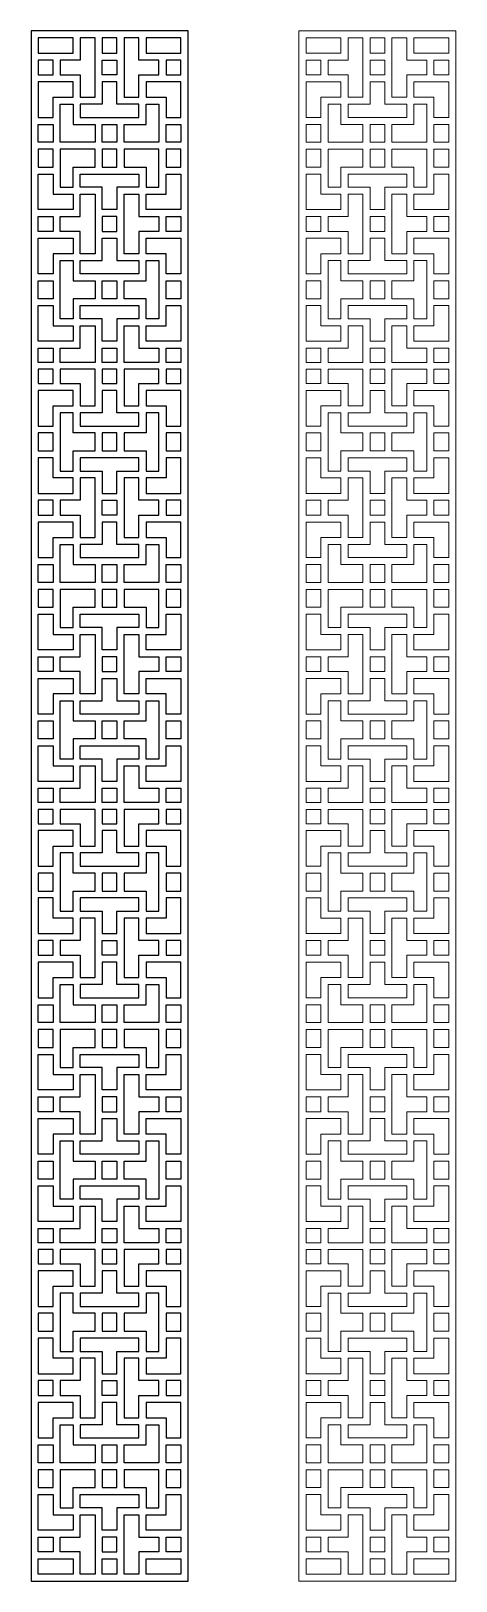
# Model space of a CAD drawing. Header units: centimetres. Extents: x -9.9 to -2, y -14.3 to 14.4.
import ezdxf

# ---------------------------------------------------------------- set-up
doc = ezdxf.new("R2010")
doc.units = ezdxf.units.CM
doc.header["$MEASUREMENT"] = 0
doc.layers.add('layer 1', color=7, linetype='Continuous')

msp = doc.modelspace()

# ---------------------------------------------------------------- linework, layer by layer
at = {"layer": 'layer 1', "color": 177}
for points, knots in [([(-7.00539, -14.31177), (-7.00539, -14.31177), (-9.91685, -14.31177), (-9.91685, -14.31177), (-9.91685, -14.31177), (-9.91685, -14.31177), (-9.91685, 14.43681), (-9.91685, 14.43681), (-9.91685, 14.43681), (-9.91685, 14.43681), (-7.00539, 14.43681), (-7.00539, 14.43681), (-7.00539, 14.43681), (-7.00539, 14.43681), (-7.00539, -14.31177), (-7.00539, -14.31177)], [0, 0, 0, 0, 0.2, 0.2, 0.2, 0.2, 0.4, 0.4, 0.4, 0.4, 0.6, 0.6, 0.6, 0.6, 1, 1, 1, 1]), ([(-9.13684, 14.31016), (-9.13684, 14.31016), (-9.13684, 14.02471), (-9.13684, 14.02471), (-9.13684, 14.02471), (-9.13684, 14.02471), (-9.7833, 14.02471), (-9.7833, 14.02471), (-9.7833, 14.02471), (-9.7833, 14.02471), (-9.7833, 14.31016), (-9.7833, 14.31016), (-9.7833, 14.31016), (-9.7833, 14.31016), (-9.13684, 14.31016), (-9.13684, 14.31016)], [0, 0, 0, 0, 0.2, 0.2, 0.2, 0.2, 0.4, 0.4, 0.4, 0.4, 0.6, 0.6, 0.6, 0.6, 1, 1, 1, 1]), ([(-8.73121, 13.20724), (-8.73121, 13.20724), (-9.00329, 13.20724), (-9.00329, 13.20724), (-9.00329, 13.20724), (-9.00329, 13.20724), (-9.00329, 13.49377), (-9.00329, 13.49377), (-9.00329, 13.49377), (-9.00329, 13.49377), (-9.00329, 13.62167), (-9.00329, 13.62167), (-9.00329, 13.62167), (-9.00329, 13.62167), (-9.13684, 13.62167), (-9.13684, 13.62167), (-9.13684, 13.62167), (-9.13684, 13.62167), (-9.37477, 13.62167), (-9.37477, 13.62167), (-9.37477, 13.62167), (-9.37477, 13.62167), (-9.37477, 13.8968), (-9.37477, 13.8968), (-9.37477, 13.8968), (-9.37477, 13.8968), (-9.13684, 13.8968), (-9.13684, 13.8968), (-9.13684, 13.8968), (-9.13684, 13.8968), (-9.00329, 13.8968), (-9.00329, 13.8968), (-9.00329, 13.8968), (-9.00329, 13.8968), (-9.00329, 14.02471), (-9.00329, 14.02471), (-9.00329, 14.02471), (-9.00329, 14.02471), (-9.00329, 14.31016), (-9.00329, 14.31016), (-9.00329, 14.31016), (-9.00329, 14.31016), (-8.73121, 14.31016), (-8.73121, 14.31016), (-8.73121, 14.31016), (-8.73121, 14.31016), (-8.73121, 13.20724), (-8.73121, 13.20724)], [0, 0, 0, 0, 0.07692308, 0.07692308, 0.07692308, 0.07692308, 0.15384615, 0.15384615, 0.15384615, 0.15384615, 0.23076923, 0.23076923, 0.23076923, 0.23076923, 0.30769231, 0.30769231, 0.30769231, 0.30769231, 0.38461538, 0.38461538, 0.38461538, 0.38461538, 0.46153846, 0.46153846, 0.46153846, 0.46153846, 0.53846154, 0.53846154, 0.53846154, 0.53846154, 0.61538462, 0.61538462, 0.61538462, 0.61538462, 0.69230769, 0.69230769, 0.69230769, 0.69230769, 0.76923077, 0.76923077, 0.76923077, 0.76923077, 0.84615385, 0.84615385, 0.84615385, 0.84615385, 1, 1, 1, 1]), ([(-8.32458, 14.31016), (-8.32458, 14.31016), (-8.32458, 14.02471), (-8.32458, 14.02471), (-8.32458, 14.02471), (-8.32458, 14.02471), (-8.59766, 14.02471), (-8.59766, 14.02471), (-8.59766, 14.02471), (-8.59766, 14.02471), (-8.59766, 14.31016), (-8.59766, 14.31016), (-8.59766, 14.31016), (-8.59766, 14.31016), (-8.32458, 14.31016), (-8.32458, 14.31016)], [0, 0, 0, 0, 0.2, 0.2, 0.2, 0.2, 0.4, 0.4, 0.4, 0.4, 0.6, 0.6, 0.6, 0.6, 1, 1, 1, 1]), ([(-7.91894, 13.20724), (-7.91894, 13.20724), (-8.19103, 13.20724), (-8.19103, 13.20724), (-8.19103, 13.20724), (-8.19103, 13.20724), (-8.19103, 14.31016), (-8.19103, 14.31016), (-8.19103, 14.31016), (-8.19103, 14.31016), (-7.91894, 14.31016), (-7.91894, 14.31016), (-7.91894, 14.31016), (-7.91894, 14.31016), (-7.91894, 14.02471), (-7.91894, 14.02471), (-7.91894, 14.02471), (-7.91894, 14.02471), (-7.91894, 13.8968), (-7.91894, 13.8968), (-7.91894, 13.8968), (-7.91894, 13.8968), (-7.78539, 13.8968), (-7.78539, 13.8968), (-7.78539, 13.8968), (-7.78539, 13.8968), (-7.54746, 13.8968), (-7.54746, 13.8968), (-7.54746, 13.8968), (-7.54746, 13.8968), (-7.54746, 13.62167), (-7.54746, 13.62167), (-7.54746, 13.62167), (-7.54746, 13.62167), (-7.78539, 13.62167), (-7.78539, 13.62167), (-7.78539, 13.62167), (-7.78539, 13.62167), (-7.91894, 13.62167), (-7.91894, 13.62167), (-7.91894, 13.62167), (-7.91894, 13.62167), (-7.91894, 13.49377), (-7.91894, 13.49377), (-7.91894, 13.49377), (-7.91894, 13.49377), (-7.91894, 13.20724), (-7.91894, 13.20724)], [0, 0, 0, 0, 0.07692308, 0.07692308, 0.07692308, 0.07692308, 0.15384615, 0.15384615, 0.15384615, 0.15384615, 0.23076923, 0.23076923, 0.23076923, 0.23076923, 0.30769231, 0.30769231, 0.30769231, 0.30769231, 0.38461538, 0.38461538, 0.38461538, 0.38461538, 0.46153846, 0.46153846, 0.46153846, 0.46153846, 0.53846154, 0.53846154, 0.53846154, 0.53846154, 0.61538462, 0.61538462, 0.61538462, 0.61538462, 0.69230769, 0.69230769, 0.69230769, 0.69230769, 0.76923077, 0.76923077, 0.76923077, 0.76923077, 0.84615385, 0.84615385, 0.84615385, 0.84615385, 1, 1, 1, 1]), ([(-7.13894, 14.02471), (-7.13894, 14.02471), (-7.78539, 14.02471), (-7.78539, 14.02471), (-7.78539, 14.02471), (-7.78539, 14.02471), (-7.78539, 14.31016), (-7.78539, 14.31016), (-7.78539, 14.31016), (-7.78539, 14.31016), (-7.13894, 14.31016), (-7.13894, 14.31016), (-7.13894, 14.31016), (-7.13894, 14.31016), (-7.13894, 14.02471), (-7.13894, 14.02471)], [0, 0, 0, 0, 0.2, 0.2, 0.2, 0.2, 0.4, 0.4, 0.4, 0.4, 0.6, 0.6, 0.6, 0.6, 1, 1, 1, 1]), ([(-9.7833, 13.8968), (-9.7833, 13.8968), (-9.50832, 13.8968), (-9.50832, 13.8968), (-9.50832, 13.8968), (-9.50832, 13.8968), (-9.50832, 13.62167), (-9.50832, 13.62167), (-9.50832, 13.62167), (-9.50832, 13.62167), (-9.7833, 13.62167), (-9.7833, 13.62167), (-9.7833, 13.62167), (-9.7833, 13.62167), (-9.7833, 13.8968), (-9.7833, 13.8968)], [0, 0, 0, 0, 0.2, 0.2, 0.2, 0.2, 0.4, 0.4, 0.4, 0.4, 0.6, 0.6, 0.6, 0.6, 1, 1, 1, 1]), ([(-8.59766, 13.62167), (-8.59766, 13.62167), (-8.32458, 13.62167), (-8.32458, 13.62167), (-8.32458, 13.62167), (-8.32458, 13.62167), (-8.32458, 13.8968), (-8.32458, 13.8968), (-8.32458, 13.8968), (-8.32458, 13.8968), (-8.59766, 13.8968), (-8.59766, 13.8968), (-8.59766, 13.8968), (-8.59766, 13.8968), (-8.59766, 13.62167), (-8.59766, 13.62167)], [0, 0, 0, 0, 0.2, 0.2, 0.2, 0.2, 0.4, 0.4, 0.4, 0.4, 0.6, 0.6, 0.6, 0.6, 1, 1, 1, 1]), ([(-7.13894, 13.62167), (-7.13894, 13.62167), (-7.41391, 13.62167), (-7.41391, 13.62167), (-7.41391, 13.62167), (-7.41391, 13.62167), (-7.41391, 13.8968), (-7.41391, 13.8968), (-7.41391, 13.8968), (-7.41391, 13.8968), (-7.13894, 13.8968), (-7.13894, 13.8968), (-7.13894, 13.8968), (-7.13894, 13.8968), (-7.13894, 13.62167), (-7.13894, 13.62167)], [0, 0, 0, 0, 0.2, 0.2, 0.2, 0.2, 0.4, 0.4, 0.4, 0.4, 0.6, 0.6, 0.6, 0.6, 1, 1, 1, 1]), ([(-9.7833, 13.49377), (-9.7833, 13.49377), (-9.13684, 13.49377), (-9.13684, 13.49377), (-9.13684, 13.49377), (-9.13684, 13.49377), (-9.13684, 13.20724), (-9.13684, 13.20724), (-9.13684, 13.20724), (-9.13684, 13.20724), (-9.37477, 13.20724), (-9.37477, 13.20724), (-9.37477, 13.20724), (-9.37477, 13.20724), (-9.46304, 13.20724), (-9.46304, 13.20724), (-9.46304, 13.20724), (-9.46304, 13.20724), (-9.50832, 13.20724), (-9.50832, 13.20724), (-9.50832, 13.20724), (-9.50832, 13.20724), (-9.50832, 12.83322), (-9.50832, 12.83322), (-9.50832, 12.83322), (-9.50832, 12.83322), (-9.7833, 12.83322), (-9.7833, 12.83322), (-9.7833, 12.83322), (-9.7833, 12.83322), (-9.7833, 13.49377), (-9.7833, 13.49377)], [0, 0, 0, 0, 0.11111111, 0.11111111, 0.11111111, 0.11111111, 0.22222222, 0.22222222, 0.22222222, 0.22222222, 0.33333333, 0.33333333, 0.33333333, 0.33333333, 0.44444444, 0.44444444, 0.44444444, 0.44444444, 0.55555556, 0.55555556, 0.55555556, 0.55555556, 0.66666667, 0.66666667, 0.66666667, 0.66666667, 0.77777778, 0.77777778, 0.77777778, 0.77777778, 1, 1, 1, 1]), ([(-9.00329, 13.07934), (-9.00329, 13.07934), (-8.73121, 13.07934), (-8.73121, 13.07934), (-8.73121, 13.07934), (-8.73121, 13.07934), (-8.59766, 13.07934), (-8.59766, 13.07934), (-8.59766, 13.07934), (-8.59766, 13.07934), (-8.59766, 13.20724), (-8.59766, 13.20724), (-8.59766, 13.20724), (-8.59766, 13.20724), (-8.59766, 13.49377), (-8.59766, 13.49377), (-8.59766, 13.49377), (-8.59766, 13.49377), (-8.32458, 13.49377), (-8.32458, 13.49377), (-8.32458, 13.49377), (-8.32458, 13.49377), (-8.32458, 13.20724), (-8.32458, 13.20724), (-8.32458, 13.20724), (-8.32458, 13.20724), (-8.32458, 13.07934), (-8.32458, 13.07934), (-8.32458, 13.07934), (-8.32458, 13.07934), (-8.19103, 13.07934), (-8.19103, 13.07934), (-8.19103, 13.07934), (-8.19103, 13.07934), (-7.91894, 13.07934), (-7.91894, 13.07934), (-7.91894, 13.07934), (-7.91894, 13.07934), (-7.91894, 12.83322), (-7.91894, 12.83322), (-7.91894, 12.83322), (-7.91894, 12.83322), (-9.00329, 12.83322), (-9.00329, 12.83322), (-9.00329, 12.83322), (-9.00329, 12.83322), (-9.00329, 13.07934), (-9.00329, 13.07934)], [0, 0, 0, 0, 0.07692308, 0.07692308, 0.07692308, 0.07692308, 0.15384615, 0.15384615, 0.15384615, 0.15384615, 0.23076923, 0.23076923, 0.23076923, 0.23076923, 0.30769231, 0.30769231, 0.30769231, 0.30769231, 0.38461538, 0.38461538, 0.38461538, 0.38461538, 0.46153846, 0.46153846, 0.46153846, 0.46153846, 0.53846154, 0.53846154, 0.53846154, 0.53846154, 0.61538462, 0.61538462, 0.61538462, 0.61538462, 0.69230769, 0.69230769, 0.69230769, 0.69230769, 0.76923077, 0.76923077, 0.76923077, 0.76923077, 0.84615385, 0.84615385, 0.84615385, 0.84615385, 1, 1, 1, 1]), ([(-7.13894, 12.83322), (-7.13894, 12.83322), (-7.41391, 12.83322), (-7.41391, 12.83322), (-7.41391, 12.83322), (-7.41391, 12.83322), (-7.41391, 13.07934), (-7.41391, 13.07934), (-7.41391, 13.07934), (-7.41391, 13.07934), (-7.41391, 13.20724), (-7.41391, 13.20724), (-7.41391, 13.20724), (-7.41391, 13.20724), (-7.54746, 13.20724), (-7.54746, 13.20724), (-7.54746, 13.20724), (-7.54746, 13.20724), (-7.78539, 13.20724), (-7.78539, 13.20724), (-7.78539, 13.20724), (-7.78539, 13.20724), (-7.78539, 13.49377), (-7.78539, 13.49377), (-7.78539, 13.49377), (-7.78539, 13.49377), (-7.13894, 13.49377), (-7.13894, 13.49377), (-7.13894, 13.49377), (-7.13894, 13.49377), (-7.13894, 12.83322), (-7.13894, 12.83322)], [0, 0, 0, 0, 0.11111111, 0.11111111, 0.11111111, 0.11111111, 0.22222222, 0.22222222, 0.22222222, 0.22222222, 0.33333333, 0.33333333, 0.33333333, 0.33333333, 0.44444444, 0.44444444, 0.44444444, 0.44444444, 0.55555556, 0.55555556, 0.55555556, 0.55555556, 0.66666667, 0.66666667, 0.66666667, 0.66666667, 0.77777778, 0.77777778, 0.77777778, 0.77777778, 1, 1, 1, 1]), ([(-9.37477, 12.37277), (-9.37477, 12.37277), (-8.73121, 12.37277), (-8.73121, 12.37277), (-8.73121, 12.37277), (-8.73121, 12.37277), (-8.73121, 12.70532), (-8.73121, 12.70532), (-8.73121, 12.70532), (-8.73121, 12.70532), (-9.00329, 12.70532), (-9.00329, 12.70532), (-9.00329, 12.70532), (-9.00329, 12.70532), (-9.13684, 12.70532), (-9.13684, 12.70532), (-9.13684, 12.70532), (-9.13684, 12.70532), (-9.13684, 12.83322), (-9.13684, 12.83322), (-9.13684, 12.83322), (-9.13684, 12.83322), (-9.13684, 13.07934), (-9.13684, 13.07934), (-9.13684, 13.07934), (-9.13684, 13.07934), (-9.37477, 13.07934), (-9.37477, 13.07934), (-9.37477, 13.07934), (-9.37477, 13.07934), (-9.37477, 12.37277), (-9.37477, 12.37277)], [0, 0, 0, 0, 0.11111111, 0.11111111, 0.11111111, 0.11111111, 0.22222222, 0.22222222, 0.22222222, 0.22222222, 0.33333333, 0.33333333, 0.33333333, 0.33333333, 0.44444444, 0.44444444, 0.44444444, 0.44444444, 0.55555556, 0.55555556, 0.55555556, 0.55555556, 0.66666667, 0.66666667, 0.66666667, 0.66666667, 0.77777778, 0.77777778, 0.77777778, 0.77777778, 1, 1, 1, 1]), ([(-8.19103, 12.37277), (-8.19103, 12.37277), (-7.54746, 12.37277), (-7.54746, 12.37277), (-7.54746, 12.37277), (-7.54746, 12.37277), (-7.54746, 13.07934), (-7.54746, 13.07934), (-7.54746, 13.07934), (-7.54746, 13.07934), (-7.78539, 13.07934), (-7.78539, 13.07934), (-7.78539, 13.07934), (-7.78539, 13.07934), (-7.78539, 12.83322), (-7.78539, 12.83322), (-7.78539, 12.83322), (-7.78539, 12.83322), (-7.78539, 12.70532), (-7.78539, 12.70532), (-7.78539, 12.70532), (-7.78539, 12.70532), (-7.91894, 12.70532), (-7.91894, 12.70532), (-7.91894, 12.70532), (-7.91894, 12.70532), (-8.19103, 12.70532), (-8.19103, 12.70532), (-8.19103, 12.70532), (-8.19103, 12.70532), (-8.19103, 12.37277), (-8.19103, 12.37277)], [0, 0, 0, 0, 0.11111111, 0.11111111, 0.11111111, 0.11111111, 0.22222222, 0.22222222, 0.22222222, 0.22222222, 0.33333333, 0.33333333, 0.33333333, 0.33333333, 0.44444444, 0.44444444, 0.44444444, 0.44444444, 0.55555556, 0.55555556, 0.55555556, 0.55555556, 0.66666667, 0.66666667, 0.66666667, 0.66666667, 0.77777778, 0.77777778, 0.77777778, 0.77777778, 1, 1, 1, 1]), ([(-9.7833, 12.37277), (-9.7833, 12.37277), (-9.50832, 12.37277), (-9.50832, 12.37277), (-9.50832, 12.37277), (-9.50832, 12.37277), (-9.50832, 12.70532), (-9.50832, 12.70532), (-9.50832, 12.70532), (-9.50832, 12.70532), (-9.7833, 12.70532), (-9.7833, 12.70532), (-9.7833, 12.70532), (-9.7833, 12.70532), (-9.7833, 12.37277), (-9.7833, 12.37277)], [0, 0, 0, 0, 0.2, 0.2, 0.2, 0.2, 0.4, 0.4, 0.4, 0.4, 0.6, 0.6, 0.6, 0.6, 1, 1, 1, 1]), ([(-8.59766, 12.37277), (-8.59766, 12.37277), (-8.32458, 12.37277), (-8.32458, 12.37277), (-8.32458, 12.37277), (-8.32458, 12.37277), (-8.32458, 12.70532), (-8.32458, 12.70532), (-8.32458, 12.70532), (-8.32458, 12.70532), (-8.59766, 12.70532), (-8.59766, 12.70532), (-8.59766, 12.70532), (-8.59766, 12.70532), (-8.59766, 12.37277), (-8.59766, 12.37277)], [0, 0, 0, 0, 0.2, 0.2, 0.2, 0.2, 0.4, 0.4, 0.4, 0.4, 0.6, 0.6, 0.6, 0.6, 1, 1, 1, 1]), ([(-7.41391, 12.37277), (-7.41391, 12.37277), (-7.13894, 12.37277), (-7.13894, 12.37277), (-7.13894, 12.37277), (-7.13894, 12.37277), (-7.13894, 12.70532), (-7.13894, 12.70532), (-7.13894, 12.70532), (-7.13894, 12.70532), (-7.41391, 12.70532), (-7.41391, 12.70532), (-7.41391, 12.70532), (-7.41391, 12.70532), (-7.41391, 12.37277), (-7.41391, 12.37277)], [0, 0, 0, 0, 0.2, 0.2, 0.2, 0.2, 0.4, 0.4, 0.4, 0.4, 0.6, 0.6, 0.6, 0.6, 1, 1, 1, 1]), ([(-9.7833, 12.24487), (-9.7833, 12.24487), (-9.50832, 12.24487), (-9.50832, 12.24487), (-9.50832, 12.24487), (-9.50832, 12.24487), (-9.50832, 11.91232), (-9.50832, 11.91232), (-9.50832, 11.91232), (-9.50832, 11.91232), (-9.7833, 11.91232), (-9.7833, 11.91232), (-9.7833, 11.91232), (-9.7833, 11.91232), (-9.7833, 12.24487), (-9.7833, 12.24487)], [0, 0, 0, 0, 0.2, 0.2, 0.2, 0.2, 0.4, 0.4, 0.4, 0.4, 0.6, 0.6, 0.6, 0.6, 1, 1, 1, 1]), ([(-9.37477, 12.24487), (-9.37477, 12.24487), (-8.73121, 12.24487), (-8.73121, 12.24487), (-8.73121, 12.24487), (-8.73121, 12.24487), (-8.73121, 11.91232), (-8.73121, 11.91232), (-8.73121, 11.91232), (-8.73121, 11.91232), (-9.00329, 11.91232), (-9.00329, 11.91232), (-9.00329, 11.91232), (-9.00329, 11.91232), (-9.13684, 11.91232), (-9.13684, 11.91232), (-9.13684, 11.91232), (-9.13684, 11.91232), (-9.13684, 11.78442), (-9.13684, 11.78442), (-9.13684, 11.78442), (-9.13684, 11.78442), (-9.13684, 11.5383), (-9.13684, 11.5383), (-9.13684, 11.5383), (-9.13684, 11.5383), (-9.37477, 11.5383), (-9.37477, 11.5383), (-9.37477, 11.5383), (-9.37477, 11.5383), (-9.37477, 12.24487), (-9.37477, 12.24487)], [0, 0, 0, 0, 0.11111111, 0.11111111, 0.11111111, 0.11111111, 0.22222222, 0.22222222, 0.22222222, 0.22222222, 0.33333333, 0.33333333, 0.33333333, 0.33333333, 0.44444444, 0.44444444, 0.44444444, 0.44444444, 0.55555556, 0.55555556, 0.55555556, 0.55555556, 0.66666667, 0.66666667, 0.66666667, 0.66666667, 0.77777778, 0.77777778, 0.77777778, 0.77777778, 1, 1, 1, 1]), ([(-8.59766, 12.24487), (-8.59766, 12.24487), (-8.32458, 12.24487), (-8.32458, 12.24487), (-8.32458, 12.24487), (-8.32458, 12.24487), (-8.32458, 11.91232), (-8.32458, 11.91232), (-8.32458, 11.91232), (-8.32458, 11.91232), (-8.59766, 11.91232), (-8.59766, 11.91232), (-8.59766, 11.91232), (-8.59766, 11.91232), (-8.59766, 12.24487), (-8.59766, 12.24487)], [0, 0, 0, 0, 0.2, 0.2, 0.2, 0.2, 0.4, 0.4, 0.4, 0.4, 0.6, 0.6, 0.6, 0.6, 1, 1, 1, 1]), ([(-8.19103, 12.24487), (-8.19103, 12.24487), (-7.54746, 12.24487), (-7.54746, 12.24487), (-7.54746, 12.24487), (-7.54746, 12.24487), (-7.54746, 11.5383), (-7.54746, 11.5383), (-7.54746, 11.5383), (-7.54746, 11.5383), (-7.78539, 11.5383), (-7.78539, 11.5383), (-7.78539, 11.5383), (-7.78539, 11.5383), (-7.78539, 11.78442), (-7.78539, 11.78442), (-7.78539, 11.78442), (-7.78539, 11.78442), (-7.78539, 11.91232), (-7.78539, 11.91232), (-7.78539, 11.91232), (-7.78539, 11.91232), (-7.91894, 11.91232), (-7.91894, 11.91232), (-7.91894, 11.91232), (-7.91894, 11.91232), (-8.19103, 11.91232), (-8.19103, 11.91232), (-8.19103, 11.91232), (-8.19103, 11.91232), (-8.19103, 12.24487), (-8.19103, 12.24487)], [0, 0, 0, 0, 0.11111111, 0.11111111, 0.11111111, 0.11111111, 0.22222222, 0.22222222, 0.22222222, 0.22222222, 0.33333333, 0.33333333, 0.33333333, 0.33333333, 0.44444444, 0.44444444, 0.44444444, 0.44444444, 0.55555556, 0.55555556, 0.55555556, 0.55555556, 0.66666667, 0.66666667, 0.66666667, 0.66666667, 0.77777778, 0.77777778, 0.77777778, 0.77777778, 1, 1, 1, 1]), ([(-7.41391, 12.24487), (-7.41391, 12.24487), (-7.13894, 12.24487), (-7.13894, 12.24487), (-7.13894, 12.24487), (-7.13894, 12.24487), (-7.13894, 11.91232), (-7.13894, 11.91232), (-7.13894, 11.91232), (-7.13894, 11.91232), (-7.41391, 11.91232), (-7.41391, 11.91232), (-7.41391, 11.91232), (-7.41391, 11.91232), (-7.41391, 12.24487), (-7.41391, 12.24487)], [0, 0, 0, 0, 0.2, 0.2, 0.2, 0.2, 0.4, 0.4, 0.4, 0.4, 0.6, 0.6, 0.6, 0.6, 1, 1, 1, 1]), ([(-9.7833, 11.12387), (-9.7833, 11.12387), (-9.13684, 11.12387), (-9.13684, 11.12387), (-9.13684, 11.12387), (-9.13684, 11.12387), (-9.13684, 11.4104), (-9.13684, 11.4104), (-9.13684, 11.4104), (-9.13684, 11.4104), (-9.37477, 11.4104), (-9.37477, 11.4104), (-9.37477, 11.4104), (-9.37477, 11.4104), (-9.46304, 11.4104), (-9.46304, 11.4104), (-9.46304, 11.4104), (-9.46304, 11.4104), (-9.50832, 11.4104), (-9.50832, 11.4104), (-9.50832, 11.4104), (-9.50832, 11.4104), (-9.50832, 11.78442), (-9.50832, 11.78442), (-9.50832, 11.78442), (-9.50832, 11.78442), (-9.7833, 11.78442), (-9.7833, 11.78442), (-9.7833, 11.78442), (-9.7833, 11.78442), (-9.7833, 11.12387), (-9.7833, 11.12387)], [0, 0, 0, 0, 0.11111111, 0.11111111, 0.11111111, 0.11111111, 0.22222222, 0.22222222, 0.22222222, 0.22222222, 0.33333333, 0.33333333, 0.33333333, 0.33333333, 0.44444444, 0.44444444, 0.44444444, 0.44444444, 0.55555556, 0.55555556, 0.55555556, 0.55555556, 0.66666667, 0.66666667, 0.66666667, 0.66666667, 0.77777778, 0.77777778, 0.77777778, 0.77777778, 1, 1, 1, 1]), ([(-9.00329, 11.5383), (-9.00329, 11.5383), (-8.73121, 11.5383), (-8.73121, 11.5383), (-8.73121, 11.5383), (-8.73121, 11.5383), (-8.59766, 11.5383), (-8.59766, 11.5383), (-8.59766, 11.5383), (-8.59766, 11.5383), (-8.59766, 11.4104), (-8.59766, 11.4104), (-8.59766, 11.4104), (-8.59766, 11.4104), (-8.59766, 11.12387), (-8.59766, 11.12387), (-8.59766, 11.12387), (-8.59766, 11.12387), (-8.32458, 11.12387), (-8.32458, 11.12387), (-8.32458, 11.12387), (-8.32458, 11.12387), (-8.32458, 11.4104), (-8.32458, 11.4104), (-8.32458, 11.4104), (-8.32458, 11.4104), (-8.32458, 11.5383), (-8.32458, 11.5383), (-8.32458, 11.5383), (-8.32458, 11.5383), (-8.19103, 11.5383), (-8.19103, 11.5383), (-8.19103, 11.5383), (-8.19103, 11.5383), (-7.91894, 11.5383), (-7.91894, 11.5383), (-7.91894, 11.5383), (-7.91894, 11.5383), (-7.91894, 11.78442), (-7.91894, 11.78442), (-7.91894, 11.78442), (-7.91894, 11.78442), (-9.00329, 11.78442), (-9.00329, 11.78442), (-9.00329, 11.78442), (-9.00329, 11.78442), (-9.00329, 11.5383), (-9.00329, 11.5383)], [0, 0, 0, 0, 0.07692308, 0.07692308, 0.07692308, 0.07692308, 0.15384615, 0.15384615, 0.15384615, 0.15384615, 0.23076923, 0.23076923, 0.23076923, 0.23076923, 0.30769231, 0.30769231, 0.30769231, 0.30769231, 0.38461538, 0.38461538, 0.38461538, 0.38461538, 0.46153846, 0.46153846, 0.46153846, 0.46153846, 0.53846154, 0.53846154, 0.53846154, 0.53846154, 0.61538462, 0.61538462, 0.61538462, 0.61538462, 0.69230769, 0.69230769, 0.69230769, 0.69230769, 0.76923077, 0.76923077, 0.76923077, 0.76923077, 0.84615385, 0.84615385, 0.84615385, 0.84615385, 1, 1, 1, 1]), ([(-7.13894, 11.78442), (-7.13894, 11.78442), (-7.41391, 11.78442), (-7.41391, 11.78442), (-7.41391, 11.78442), (-7.41391, 11.78442), (-7.41391, 11.5383), (-7.41391, 11.5383), (-7.41391, 11.5383), (-7.41391, 11.5383), (-7.41391, 11.4104), (-7.41391, 11.4104), (-7.41391, 11.4104), (-7.41391, 11.4104), (-7.54746, 11.4104), (-7.54746, 11.4104), (-7.54746, 11.4104), (-7.54746, 11.4104), (-7.78539, 11.4104), (-7.78539, 11.4104), (-7.78539, 11.4104), (-7.78539, 11.4104), (-7.78539, 11.12387), (-7.78539, 11.12387), (-7.78539, 11.12387), (-7.78539, 11.12387), (-7.13894, 11.12387), (-7.13894, 11.12387), (-7.13894, 11.12387), (-7.13894, 11.12387), (-7.13894, 11.78442), (-7.13894, 11.78442)], [0, 0, 0, 0, 0.11111111, 0.11111111, 0.11111111, 0.11111111, 0.22222222, 0.22222222, 0.22222222, 0.22222222, 0.33333333, 0.33333333, 0.33333333, 0.33333333, 0.44444444, 0.44444444, 0.44444444, 0.44444444, 0.55555556, 0.55555556, 0.55555556, 0.55555556, 0.66666667, 0.66666667, 0.66666667, 0.66666667, 0.77777778, 0.77777778, 0.77777778, 0.77777778, 1, 1, 1, 1]), ([(-8.73121, 11.4104), (-8.73121, 11.4104), (-9.00329, 11.4104), (-9.00329, 11.4104), (-9.00329, 11.4104), (-9.00329, 11.4104), (-9.00329, 11.12387), (-9.00329, 11.12387), (-9.00329, 11.12387), (-9.00329, 11.12387), (-9.00329, 10.99597), (-9.00329, 10.99597), (-9.00329, 10.99597), (-9.00329, 10.99597), (-9.13684, 10.99597), (-9.13684, 10.99597), (-9.13684, 10.99597), (-9.13684, 10.99597), (-9.37477, 10.99597), (-9.37477, 10.99597), (-9.37477, 10.99597), (-9.37477, 10.99597), (-9.37477, 10.72084), (-9.37477, 10.72084), (-9.37477, 10.72084), (-9.37477, 10.72084), (-9.13684, 10.72084), (-9.13684, 10.72084), (-9.13684, 10.72084), (-9.13684, 10.72084), (-9.00329, 10.72084), (-9.00329, 10.72084), (-9.00329, 10.72084), (-9.00329, 10.72084), (-9.00329, 10.59293), (-9.00329, 10.59293), (-9.00329, 10.59293), (-9.00329, 10.59293), (-9.00329, 10.3064), (-9.00329, 10.3064), (-9.00329, 10.3064), (-9.00329, 10.3064), (-8.73121, 10.3064), (-8.73121, 10.3064), (-8.73121, 10.3064), (-8.73121, 10.3064), (-8.73121, 11.4104), (-8.73121, 11.4104)], [0, 0, 0, 0, 0.07692308, 0.07692308, 0.07692308, 0.07692308, 0.15384615, 0.15384615, 0.15384615, 0.15384615, 0.23076923, 0.23076923, 0.23076923, 0.23076923, 0.30769231, 0.30769231, 0.30769231, 0.30769231, 0.38461538, 0.38461538, 0.38461538, 0.38461538, 0.46153846, 0.46153846, 0.46153846, 0.46153846, 0.53846154, 0.53846154, 0.53846154, 0.53846154, 0.61538462, 0.61538462, 0.61538462, 0.61538462, 0.69230769, 0.69230769, 0.69230769, 0.69230769, 0.76923077, 0.76923077, 0.76923077, 0.76923077, 0.84615385, 0.84615385, 0.84615385, 0.84615385, 1, 1, 1, 1]), ([(-7.91894, 11.4104), (-7.91894, 11.4104), (-8.19103, 11.4104), (-8.19103, 11.4104), (-8.19103, 11.4104), (-8.19103, 11.4104), (-8.19103, 10.3064), (-8.19103, 10.3064), (-8.19103, 10.3064), (-8.19103, 10.3064), (-7.91894, 10.3064), (-7.91894, 10.3064), (-7.91894, 10.3064), (-7.91894, 10.3064), (-7.91894, 10.59293), (-7.91894, 10.59293), (-7.91894, 10.59293), (-7.91894, 10.59293), (-7.91894, 10.72084), (-7.91894, 10.72084), (-7.91894, 10.72084), (-7.91894, 10.72084), (-7.78539, 10.72084), (-7.78539, 10.72084), (-7.78539, 10.72084), (-7.78539, 10.72084), (-7.54746, 10.72084), (-7.54746, 10.72084), (-7.54746, 10.72084), (-7.54746, 10.72084), (-7.54746, 10.99597), (-7.54746, 10.99597), (-7.54746, 10.99597), (-7.54746, 10.99597), (-7.78539, 10.99597), (-7.78539, 10.99597), (-7.78539, 10.99597), (-7.78539, 10.99597), (-7.91894, 10.99597), (-7.91894, 10.99597), (-7.91894, 10.99597), (-7.91894, 10.99597), (-7.91894, 11.12387), (-7.91894, 11.12387), (-7.91894, 11.12387), (-7.91894, 11.12387), (-7.91894, 11.4104), (-7.91894, 11.4104)], [0, 0, 0, 0, 0.07692308, 0.07692308, 0.07692308, 0.07692308, 0.15384615, 0.15384615, 0.15384615, 0.15384615, 0.23076923, 0.23076923, 0.23076923, 0.23076923, 0.30769231, 0.30769231, 0.30769231, 0.30769231, 0.38461538, 0.38461538, 0.38461538, 0.38461538, 0.46153846, 0.46153846, 0.46153846, 0.46153846, 0.53846154, 0.53846154, 0.53846154, 0.53846154, 0.61538462, 0.61538462, 0.61538462, 0.61538462, 0.69230769, 0.69230769, 0.69230769, 0.69230769, 0.76923077, 0.76923077, 0.76923077, 0.76923077, 0.84615385, 0.84615385, 0.84615385, 0.84615385, 1, 1, 1, 1]), ([(-9.7833, 10.72084), (-9.7833, 10.72084), (-9.50832, 10.72084), (-9.50832, 10.72084), (-9.50832, 10.72084), (-9.50832, 10.72084), (-9.50832, 10.99597), (-9.50832, 10.99597), (-9.50832, 10.99597), (-9.50832, 10.99597), (-9.7833, 10.99597), (-9.7833, 10.99597), (-9.7833, 10.99597), (-9.7833, 10.99597), (-9.7833, 10.72084), (-9.7833, 10.72084)], [0, 0, 0, 0, 0.2, 0.2, 0.2, 0.2, 0.4, 0.4, 0.4, 0.4, 0.6, 0.6, 0.6, 0.6, 1, 1, 1, 1]), ([(-8.59766, 10.99597), (-8.59766, 10.99597), (-8.32458, 10.99597), (-8.32458, 10.99597), (-8.32458, 10.99597), (-8.32458, 10.99597), (-8.32458, 10.72084), (-8.32458, 10.72084), (-8.32458, 10.72084), (-8.32458, 10.72084), (-8.59766, 10.72084), (-8.59766, 10.72084), (-8.59766, 10.72084), (-8.59766, 10.72084), (-8.59766, 10.99597), (-8.59766, 10.99597)], [0, 0, 0, 0, 0.2, 0.2, 0.2, 0.2, 0.4, 0.4, 0.4, 0.4, 0.6, 0.6, 0.6, 0.6, 1, 1, 1, 1]), ([(-7.13894, 10.99597), (-7.13894, 10.99597), (-7.41391, 10.99597), (-7.41391, 10.99597), (-7.41391, 10.99597), (-7.41391, 10.99597), (-7.41391, 10.72084), (-7.41391, 10.72084), (-7.41391, 10.72084), (-7.41391, 10.72084), (-7.13894, 10.72084), (-7.13894, 10.72084), (-7.13894, 10.72084), (-7.13894, 10.72084), (-7.13894, 10.99597), (-7.13894, 10.99597)], [0, 0, 0, 0, 0.2, 0.2, 0.2, 0.2, 0.4, 0.4, 0.4, 0.4, 0.6, 0.6, 0.6, 0.6, 1, 1, 1, 1]), ([(-9.7833, 9.93238), (-9.7833, 9.93238), (-9.50832, 9.93238), (-9.50832, 9.93238), (-9.50832, 9.93238), (-9.50832, 9.93238), (-9.50832, 10.1785), (-9.50832, 10.1785), (-9.50832, 10.1785), (-9.50832, 10.1785), (-9.50832, 10.27674), (-9.50832, 10.27674), (-9.50832, 10.27674), (-9.50832, 10.27674), (-9.50832, 10.3064), (-9.50832, 10.3064), (-9.50832, 10.3064), (-9.50832, 10.3064), (-9.13684, 10.3064), (-9.13684, 10.3064), (-9.13684, 10.3064), (-9.13684, 10.3064), (-9.13684, 10.59293), (-9.13684, 10.59293), (-9.13684, 10.59293), (-9.13684, 10.59293), (-9.7833, 10.59293), (-9.7833, 10.59293), (-9.7833, 10.59293), (-9.7833, 10.59293), (-9.7833, 9.93238), (-9.7833, 9.93238)], [0, 0, 0, 0, 0.11111111, 0.11111111, 0.11111111, 0.11111111, 0.22222222, 0.22222222, 0.22222222, 0.22222222, 0.33333333, 0.33333333, 0.33333333, 0.33333333, 0.44444444, 0.44444444, 0.44444444, 0.44444444, 0.55555556, 0.55555556, 0.55555556, 0.55555556, 0.66666667, 0.66666667, 0.66666667, 0.66666667, 0.77777778, 0.77777778, 0.77777778, 0.77777778, 1, 1, 1, 1]), ([(-9.00329, 10.1785), (-9.00329, 10.1785), (-9.00329, 9.93238), (-9.00329, 9.93238), (-9.00329, 9.93238), (-9.00329, 9.93238), (-7.91894, 9.93238), (-7.91894, 9.93238), (-7.91894, 9.93238), (-7.91894, 9.93238), (-7.91894, 10.1785), (-7.91894, 10.1785), (-7.91894, 10.1785), (-7.91894, 10.1785), (-8.32458, 10.1785), (-8.32458, 10.1785), (-8.32458, 10.1785), (-8.32458, 10.1785), (-8.32458, 10.1902), (-8.32458, 10.1902), (-8.32458, 10.1902), (-8.32458, 10.1902), (-8.32458, 10.3064), (-8.32458, 10.3064), (-8.32458, 10.3064), (-8.32458, 10.3064), (-8.32458, 10.59293), (-8.32458, 10.59293), (-8.32458, 10.59293), (-8.32458, 10.59293), (-8.59766, 10.59293), (-8.59766, 10.59293), (-8.59766, 10.59293), (-8.59766, 10.59293), (-8.59766, 10.3064), (-8.59766, 10.3064), (-8.59766, 10.3064), (-8.59766, 10.3064), (-8.59766, 10.1902), (-8.59766, 10.1902), (-8.59766, 10.1902), (-8.59766, 10.1902), (-8.59766, 10.1785), (-8.59766, 10.1785), (-8.59766, 10.1785), (-8.59766, 10.1785), (-9.00329, 10.1785), (-9.00329, 10.1785)], [0, 0, 0, 0, 0.07692308, 0.07692308, 0.07692308, 0.07692308, 0.15384615, 0.15384615, 0.15384615, 0.15384615, 0.23076923, 0.23076923, 0.23076923, 0.23076923, 0.30769231, 0.30769231, 0.30769231, 0.30769231, 0.38461538, 0.38461538, 0.38461538, 0.38461538, 0.46153846, 0.46153846, 0.46153846, 0.46153846, 0.53846154, 0.53846154, 0.53846154, 0.53846154, 0.61538462, 0.61538462, 0.61538462, 0.61538462, 0.69230769, 0.69230769, 0.69230769, 0.69230769, 0.76923077, 0.76923077, 0.76923077, 0.76923077, 0.84615385, 0.84615385, 0.84615385, 0.84615385, 1, 1, 1, 1]), ([(-7.13894, 10.59293), (-7.13894, 10.59293), (-7.78539, 10.59293), (-7.78539, 10.59293), (-7.78539, 10.59293), (-7.78539, 10.59293), (-7.78539, 10.3064), (-7.78539, 10.3064), (-7.78539, 10.3064), (-7.78539, 10.3064), (-7.41391, 10.3064), (-7.41391, 10.3064), (-7.41391, 10.3064), (-7.41391, 10.3064), (-7.41391, 10.27674), (-7.41391, 10.27674), (-7.41391, 10.27674), (-7.41391, 10.27674), (-7.41391, 10.1785), (-7.41391, 10.1785), (-7.41391, 10.1785), (-7.41391, 10.1785), (-7.41391, 9.93238), (-7.41391, 9.93238), (-7.41391, 9.93238), (-7.41391, 9.93238), (-7.13894, 9.93238), (-7.13894, 9.93238), (-7.13894, 9.93238), (-7.13894, 9.93238), (-7.13894, 10.59293), (-7.13894, 10.59293)], [0, 0, 0, 0, 0.11111111, 0.11111111, 0.11111111, 0.11111111, 0.22222222, 0.22222222, 0.22222222, 0.22222222, 0.33333333, 0.33333333, 0.33333333, 0.33333333, 0.44444444, 0.44444444, 0.44444444, 0.44444444, 0.55555556, 0.55555556, 0.55555556, 0.55555556, 0.66666667, 0.66666667, 0.66666667, 0.66666667, 0.77777778, 0.77777778, 0.77777778, 0.77777778, 1, 1, 1, 1]), ([(-9.37477, 10.1785), (-9.37477, 10.1785), (-9.37477, 9.09791), (-9.37477, 9.09791), (-9.37477, 9.09791), (-9.37477, 9.09791), (-9.13684, 9.09791), (-9.13684, 9.09791), (-9.13684, 9.09791), (-9.13684, 9.09791), (-9.13684, 9.34403), (-9.13684, 9.34403), (-9.13684, 9.34403), (-9.13684, 9.34403), (-9.13684, 9.47193), (-9.13684, 9.47193), (-9.13684, 9.47193), (-9.13684, 9.47193), (-9.00329, 9.47193), (-9.00329, 9.47193), (-9.00329, 9.47193), (-9.00329, 9.47193), (-8.73121, 9.47193), (-8.73121, 9.47193), (-8.73121, 9.47193), (-8.73121, 9.47193), (-8.73121, 9.80448), (-8.73121, 9.80448), (-8.73121, 9.80448), (-8.73121, 9.80448), (-9.00329, 9.80448), (-9.00329, 9.80448), (-9.00329, 9.80448), (-9.00329, 9.80448), (-9.13684, 9.80448), (-9.13684, 9.80448), (-9.13684, 9.80448), (-9.13684, 9.80448), (-9.13684, 9.93238), (-9.13684, 9.93238), (-9.13684, 9.93238), (-9.13684, 9.93238), (-9.13684, 10.1785), (-9.13684, 10.1785), (-9.13684, 10.1785), (-9.13684, 10.1785), (-9.37477, 10.1785), (-9.37477, 10.1785)], [0, 0, 0, 0, 0.07692308, 0.07692308, 0.07692308, 0.07692308, 0.15384615, 0.15384615, 0.15384615, 0.15384615, 0.23076923, 0.23076923, 0.23076923, 0.23076923, 0.30769231, 0.30769231, 0.30769231, 0.30769231, 0.38461538, 0.38461538, 0.38461538, 0.38461538, 0.46153846, 0.46153846, 0.46153846, 0.46153846, 0.53846154, 0.53846154, 0.53846154, 0.53846154, 0.61538462, 0.61538462, 0.61538462, 0.61538462, 0.69230769, 0.69230769, 0.69230769, 0.69230769, 0.76923077, 0.76923077, 0.76923077, 0.76923077, 0.84615385, 0.84615385, 0.84615385, 0.84615385, 1, 1, 1, 1]), ([(-7.78539, 10.1785), (-7.78539, 10.1785), (-7.78539, 9.93238), (-7.78539, 9.93238), (-7.78539, 9.93238), (-7.78539, 9.93238), (-7.78539, 9.80448), (-7.78539, 9.80448), (-7.78539, 9.80448), (-7.78539, 9.80448), (-7.91894, 9.80448), (-7.91894, 9.80448), (-7.91894, 9.80448), (-7.91894, 9.80448), (-8.19103, 9.80448), (-8.19103, 9.80448), (-8.19103, 9.80448), (-8.19103, 9.80448), (-8.19103, 9.47193), (-8.19103, 9.47193), (-8.19103, 9.47193), (-8.19103, 9.47193), (-7.91894, 9.47193), (-7.91894, 9.47193), (-7.91894, 9.47193), (-7.91894, 9.47193), (-7.78539, 9.47193), (-7.78539, 9.47193), (-7.78539, 9.47193), (-7.78539, 9.47193), (-7.78539, 9.34403), (-7.78539, 9.34403), (-7.78539, 9.34403), (-7.78539, 9.34403), (-7.78539, 9.09791), (-7.78539, 9.09791), (-7.78539, 9.09791), (-7.78539, 9.09791), (-7.54746, 9.09791), (-7.54746, 9.09791), (-7.54746, 9.09791), (-7.54746, 9.09791), (-7.54746, 10.1785), (-7.54746, 10.1785), (-7.54746, 10.1785), (-7.54746, 10.1785), (-7.78539, 10.1785), (-7.78539, 10.1785)], [0, 0, 0, 0, 0.07692308, 0.07692308, 0.07692308, 0.07692308, 0.15384615, 0.15384615, 0.15384615, 0.15384615, 0.23076923, 0.23076923, 0.23076923, 0.23076923, 0.30769231, 0.30769231, 0.30769231, 0.30769231, 0.38461538, 0.38461538, 0.38461538, 0.38461538, 0.46153846, 0.46153846, 0.46153846, 0.46153846, 0.53846154, 0.53846154, 0.53846154, 0.53846154, 0.61538462, 0.61538462, 0.61538462, 0.61538462, 0.69230769, 0.69230769, 0.69230769, 0.69230769, 0.76923077, 0.76923077, 0.76923077, 0.76923077, 0.84615385, 0.84615385, 0.84615385, 0.84615385, 1, 1, 1, 1]), ([(-9.7833, 9.47193), (-9.7833, 9.47193), (-9.50832, 9.47193), (-9.50832, 9.47193), (-9.50832, 9.47193), (-9.50832, 9.47193), (-9.50832, 9.80448), (-9.50832, 9.80448), (-9.50832, 9.80448), (-9.50832, 9.80448), (-9.7833, 9.80448), (-9.7833, 9.80448), (-9.7833, 9.80448), (-9.7833, 9.80448), (-9.7833, 9.47193), (-9.7833, 9.47193)], [0, 0, 0, 0, 0.2, 0.2, 0.2, 0.2, 0.4, 0.4, 0.4, 0.4, 0.6, 0.6, 0.6, 0.6, 1, 1, 1, 1]), ([(-8.59766, 9.80448), (-8.59766, 9.80448), (-8.59766, 9.47193), (-8.59766, 9.47193), (-8.59766, 9.47193), (-8.59766, 9.47193), (-8.32458, 9.47193), (-8.32458, 9.47193), (-8.32458, 9.47193), (-8.32458, 9.47193), (-8.32458, 9.80448), (-8.32458, 9.80448), (-8.32458, 9.80448), (-8.32458, 9.80448), (-8.59766, 9.80448), (-8.59766, 9.80448)], [0, 0, 0, 0, 0.2, 0.2, 0.2, 0.2, 0.4, 0.4, 0.4, 0.4, 0.6, 0.6, 0.6, 0.6, 1, 1, 1, 1]), ([(-7.13894, 9.80448), (-7.13894, 9.80448), (-7.41391, 9.80448), (-7.41391, 9.80448), (-7.41391, 9.80448), (-7.41391, 9.80448), (-7.41391, 9.47193), (-7.41391, 9.47193), (-7.41391, 9.47193), (-7.41391, 9.47193), (-7.13894, 9.47193), (-7.13894, 9.47193), (-7.13894, 9.47193), (-7.13894, 9.47193), (-7.13894, 9.80448), (-7.13894, 9.80448)], [0, 0, 0, 0, 0.2, 0.2, 0.2, 0.2, 0.4, 0.4, 0.4, 0.4, 0.6, 0.6, 0.6, 0.6, 1, 1, 1, 1]), ([(-9.7833, 8.68348), (-9.7833, 8.68348), (-9.13684, 8.68348), (-9.13684, 8.68348), (-9.13684, 8.68348), (-9.13684, 8.68348), (-9.13684, 8.97001), (-9.13684, 8.97001), (-9.13684, 8.97001), (-9.13684, 8.97001), (-9.37477, 8.97001), (-9.37477, 8.97001), (-9.37477, 8.97001), (-9.37477, 8.97001), (-9.46304, 8.97001), (-9.46304, 8.97001), (-9.46304, 8.97001), (-9.46304, 8.97001), (-9.50832, 8.97001), (-9.50832, 8.97001), (-9.50832, 8.97001), (-9.50832, 8.97001), (-9.50832, 9.34403), (-9.50832, 9.34403), (-9.50832, 9.34403), (-9.50832, 9.34403), (-9.7833, 9.34403), (-9.7833, 9.34403), (-9.7833, 9.34403), (-9.7833, 9.34403), (-9.7833, 8.68348), (-9.7833, 8.68348)], [0, 0, 0, 0, 0.11111111, 0.11111111, 0.11111111, 0.11111111, 0.22222222, 0.22222222, 0.22222222, 0.22222222, 0.33333333, 0.33333333, 0.33333333, 0.33333333, 0.44444444, 0.44444444, 0.44444444, 0.44444444, 0.55555556, 0.55555556, 0.55555556, 0.55555556, 0.66666667, 0.66666667, 0.66666667, 0.66666667, 0.77777778, 0.77777778, 0.77777778, 0.77777778, 1, 1, 1, 1]), ([(-8.73121, 9.09791), (-8.73121, 9.09791), (-8.59766, 9.09791), (-8.59766, 9.09791), (-8.59766, 9.09791), (-8.59766, 9.09791), (-8.59766, 8.97001), (-8.59766, 8.97001), (-8.59766, 8.97001), (-8.59766, 8.97001), (-8.59766, 8.68348), (-8.59766, 8.68348), (-8.59766, 8.68348), (-8.59766, 8.68348), (-8.32458, 8.68348), (-8.32458, 8.68348), (-8.32458, 8.68348), (-8.32458, 8.68348), (-8.32458, 8.97001), (-8.32458, 8.97001), (-8.32458, 8.97001), (-8.32458, 8.97001), (-8.32458, 9.09791), (-8.32458, 9.09791), (-8.32458, 9.09791), (-8.32458, 9.09791), (-8.19103, 9.09791), (-8.19103, 9.09791), (-8.19103, 9.09791), (-8.19103, 9.09791), (-7.91894, 9.09791), (-7.91894, 9.09791), (-7.91894, 9.09791), (-7.91894, 9.09791), (-7.91894, 9.34403), (-7.91894, 9.34403), (-7.91894, 9.34403), (-7.91894, 9.34403), (-9.00329, 9.34403), (-9.00329, 9.34403), (-9.00329, 9.34403), (-9.00329, 9.34403), (-9.00329, 9.09791), (-9.00329, 9.09791), (-9.00329, 9.09791), (-9.00329, 9.09791), (-8.73121, 9.09791), (-8.73121, 9.09791)], [0, 0, 0, 0, 0.07692308, 0.07692308, 0.07692308, 0.07692308, 0.15384615, 0.15384615, 0.15384615, 0.15384615, 0.23076923, 0.23076923, 0.23076923, 0.23076923, 0.30769231, 0.30769231, 0.30769231, 0.30769231, 0.38461538, 0.38461538, 0.38461538, 0.38461538, 0.46153846, 0.46153846, 0.46153846, 0.46153846, 0.53846154, 0.53846154, 0.53846154, 0.53846154, 0.61538462, 0.61538462, 0.61538462, 0.61538462, 0.69230769, 0.69230769, 0.69230769, 0.69230769, 0.76923077, 0.76923077, 0.76923077, 0.76923077, 0.84615385, 0.84615385, 0.84615385, 0.84615385, 1, 1, 1, 1]), ([(-7.13894, 9.34403), (-7.13894, 9.34403), (-7.41391, 9.34403), (-7.41391, 9.34403), (-7.41391, 9.34403), (-7.41391, 9.34403), (-7.41391, 8.97001), (-7.41391, 8.97001), (-7.41391, 8.97001), (-7.41391, 8.97001), (-7.49314, 8.97001), (-7.49314, 8.97001), (-7.49314, 8.97001), (-7.49314, 8.97001), (-7.54746, 8.97001), (-7.54746, 8.97001), (-7.54746, 8.97001), (-7.54746, 8.97001), (-7.78539, 8.97001), (-7.78539, 8.97001), (-7.78539, 8.97001), (-7.78539, 8.97001), (-7.78539, 8.68348), (-7.78539, 8.68348), (-7.78539, 8.68348), (-7.78539, 8.68348), (-7.13894, 8.68348), (-7.13894, 8.68348), (-7.13894, 8.68348), (-7.13894, 8.68348), (-7.13894, 9.34403), (-7.13894, 9.34403)], [0, 0, 0, 0, 0.11111111, 0.11111111, 0.11111111, 0.11111111, 0.22222222, 0.22222222, 0.22222222, 0.22222222, 0.33333333, 0.33333333, 0.33333333, 0.33333333, 0.44444444, 0.44444444, 0.44444444, 0.44444444, 0.55555556, 0.55555556, 0.55555556, 0.55555556, 0.66666667, 0.66666667, 0.66666667, 0.66666667, 0.77777778, 0.77777778, 0.77777778, 0.77777778, 1, 1, 1, 1]), ([(-8.73121, 8.29067), (-8.73121, 8.29067), (-8.73121, 8.97001), (-8.73121, 8.97001), (-8.73121, 8.97001), (-8.73121, 8.97001), (-9.00329, 8.97001), (-9.00329, 8.97001), (-9.00329, 8.97001), (-9.00329, 8.97001), (-9.00329, 8.68348), (-9.00329, 8.68348), (-9.00329, 8.68348), (-9.00329, 8.68348), (-9.00329, 8.55558), (-9.00329, 8.55558), (-9.00329, 8.55558), (-9.00329, 8.55558), (-9.13684, 8.55558), (-9.13684, 8.55558), (-9.13684, 8.55558), (-9.13684, 8.55558), (-9.37477, 8.55558), (-9.37477, 8.55558), (-9.37477, 8.55558), (-9.37477, 8.55558), (-9.37477, 8.29067), (-9.37477, 8.29067), (-9.37477, 8.29067), (-9.37477, 8.29067), (-8.73121, 8.29067), (-8.73121, 8.29067)], [0, 0, 0, 0, 0.11111111, 0.11111111, 0.11111111, 0.11111111, 0.22222222, 0.22222222, 0.22222222, 0.22222222, 0.33333333, 0.33333333, 0.33333333, 0.33333333, 0.44444444, 0.44444444, 0.44444444, 0.44444444, 0.55555556, 0.55555556, 0.55555556, 0.55555556, 0.66666667, 0.66666667, 0.66666667, 0.66666667, 0.77777778, 0.77777778, 0.77777778, 0.77777778, 1, 1, 1, 1]), ([(-7.54746, 8.29067), (-7.54746, 8.29067), (-7.54746, 8.55558), (-7.54746, 8.55558), (-7.54746, 8.55558), (-7.54746, 8.55558), (-7.78539, 8.55558), (-7.78539, 8.55558), (-7.78539, 8.55558), (-7.78539, 8.55558), (-7.91894, 8.55558), (-7.91894, 8.55558), (-7.91894, 8.55558), (-7.91894, 8.55558), (-7.91894, 8.68348), (-7.91894, 8.68348), (-7.91894, 8.68348), (-7.91894, 8.68348), (-7.91894, 8.97001), (-7.91894, 8.97001), (-7.91894, 8.97001), (-7.91894, 8.97001), (-8.19103, 8.97001), (-8.19103, 8.97001), (-8.19103, 8.97001), (-8.19103, 8.97001), (-8.19103, 8.29067), (-8.19103, 8.29067), (-8.19103, 8.29067), (-8.19103, 8.29067), (-7.54746, 8.29067), (-7.54746, 8.29067)], [0, 0, 0, 0, 0.11111111, 0.11111111, 0.11111111, 0.11111111, 0.22222222, 0.22222222, 0.22222222, 0.22222222, 0.33333333, 0.33333333, 0.33333333, 0.33333333, 0.44444444, 0.44444444, 0.44444444, 0.44444444, 0.55555556, 0.55555556, 0.55555556, 0.55555556, 0.66666667, 0.66666667, 0.66666667, 0.66666667, 0.77777778, 0.77777778, 0.77777778, 0.77777778, 1, 1, 1, 1]), ([(-9.50832, 8.29067), (-9.50832, 8.29067), (-9.50832, 8.55558), (-9.50832, 8.55558), (-9.50832, 8.55558), (-9.50832, 8.55558), (-9.7833, 8.55558), (-9.7833, 8.55558), (-9.7833, 8.55558), (-9.7833, 8.55558), (-9.7833, 8.29067), (-9.7833, 8.29067), (-9.7833, 8.29067), (-9.7833, 8.29067), (-9.50832, 8.29067), (-9.50832, 8.29067)], [0, 0, 0, 0, 0.2, 0.2, 0.2, 0.2, 0.4, 0.4, 0.4, 0.4, 0.6, 0.6, 0.6, 0.6, 1, 1, 1, 1]), ([(-8.32458, 8.29067), (-8.32458, 8.29067), (-8.32458, 8.55558), (-8.32458, 8.55558), (-8.32458, 8.55558), (-8.32458, 8.55558), (-8.59766, 8.55558), (-8.59766, 8.55558), (-8.59766, 8.55558), (-8.59766, 8.55558), (-8.59766, 8.29067), (-8.59766, 8.29067), (-8.59766, 8.29067), (-8.59766, 8.29067), (-8.32458, 8.29067), (-8.32458, 8.29067)], [0, 0, 0, 0, 0.2, 0.2, 0.2, 0.2, 0.4, 0.4, 0.4, 0.4, 0.6, 0.6, 0.6, 0.6, 1, 1, 1, 1]), ([(-7.13894, 8.55558), (-7.13894, 8.55558), (-7.41391, 8.55558), (-7.41391, 8.55558), (-7.41391, 8.55558), (-7.41391, 8.55558), (-7.41391, 8.29067), (-7.41391, 8.29067), (-7.41391, 8.29067), (-7.41391, 8.29067), (-7.13894, 8.29067), (-7.13894, 8.29067), (-7.13894, 8.29067), (-7.13894, 8.29067), (-7.13894, 8.55558), (-7.13894, 8.55558)], [0, 0, 0, 0, 0.2, 0.2, 0.2, 0.2, 0.4, 0.4, 0.4, 0.4, 0.6, 0.6, 0.6, 0.6, 1, 1, 1, 1]), ([(-9.50832, 8.16277), (-9.50832, 8.16277), (-9.50832, 7.89786), (-9.50832, 7.89786), (-9.50832, 7.89786), (-9.50832, 7.89786), (-9.7833, 7.89786), (-9.7833, 7.89786), (-9.7833, 7.89786), (-9.7833, 7.89786), (-9.7833, 8.16277), (-9.7833, 8.16277), (-9.7833, 8.16277), (-9.7833, 8.16277), (-9.50832, 8.16277), (-9.50832, 8.16277)], [0, 0, 0, 0, 0.2, 0.2, 0.2, 0.2, 0.4, 0.4, 0.4, 0.4, 0.6, 0.6, 0.6, 0.6, 1, 1, 1, 1]), ([(-8.73121, 8.16277), (-8.73121, 8.16277), (-8.73121, 7.48343), (-8.73121, 7.48343), (-8.73121, 7.48343), (-8.73121, 7.48343), (-9.00329, 7.48343), (-9.00329, 7.48343), (-9.00329, 7.48343), (-9.00329, 7.48343), (-9.00329, 7.76996), (-9.00329, 7.76996), (-9.00329, 7.76996), (-9.00329, 7.76996), (-9.00329, 7.89786), (-9.00329, 7.89786), (-9.00329, 7.89786), (-9.00329, 7.89786), (-9.13684, 7.89786), (-9.13684, 7.89786), (-9.13684, 7.89786), (-9.13684, 7.89786), (-9.37477, 7.89786), (-9.37477, 7.89786), (-9.37477, 7.89786), (-9.37477, 7.89786), (-9.37477, 8.16277), (-9.37477, 8.16277), (-9.37477, 8.16277), (-9.37477, 8.16277), (-8.73121, 8.16277), (-8.73121, 8.16277)], [0, 0, 0, 0, 0.11111111, 0.11111111, 0.11111111, 0.11111111, 0.22222222, 0.22222222, 0.22222222, 0.22222222, 0.33333333, 0.33333333, 0.33333333, 0.33333333, 0.44444444, 0.44444444, 0.44444444, 0.44444444, 0.55555556, 0.55555556, 0.55555556, 0.55555556, 0.66666667, 0.66666667, 0.66666667, 0.66666667, 0.77777778, 0.77777778, 0.77777778, 0.77777778, 1, 1, 1, 1]), ([(-8.32458, 8.16277), (-8.32458, 8.16277), (-8.32458, 7.89786), (-8.32458, 7.89786), (-8.32458, 7.89786), (-8.32458, 7.89786), (-8.59766, 7.89786), (-8.59766, 7.89786), (-8.59766, 7.89786), (-8.59766, 7.89786), (-8.59766, 8.16277), (-8.59766, 8.16277), (-8.59766, 8.16277), (-8.59766, 8.16277), (-8.32458, 8.16277), (-8.32458, 8.16277)], [0, 0, 0, 0, 0.2, 0.2, 0.2, 0.2, 0.4, 0.4, 0.4, 0.4, 0.6, 0.6, 0.6, 0.6, 1, 1, 1, 1]), ([(-7.54746, 8.16277), (-7.54746, 8.16277), (-7.54746, 7.89786), (-7.54746, 7.89786), (-7.54746, 7.89786), (-7.54746, 7.89786), (-7.78539, 7.89786), (-7.78539, 7.89786), (-7.78539, 7.89786), (-7.78539, 7.89786), (-7.91894, 7.89786), (-7.91894, 7.89786), (-7.91894, 7.89786), (-7.91894, 7.89786), (-7.91894, 7.76996), (-7.91894, 7.76996), (-7.91894, 7.76996), (-7.91894, 7.76996), (-7.91894, 7.48343), (-7.91894, 7.48343), (-7.91894, 7.48343), (-7.91894, 7.48343), (-8.19103, 7.48343), (-8.19103, 7.48343), (-8.19103, 7.48343), (-8.19103, 7.48343), (-8.19103, 8.16277), (-8.19103, 8.16277), (-8.19103, 8.16277), (-8.19103, 8.16277), (-7.54746, 8.16277), (-7.54746, 8.16277)], [0, 0, 0, 0, 0.11111111, 0.11111111, 0.11111111, 0.11111111, 0.22222222, 0.22222222, 0.22222222, 0.22222222, 0.33333333, 0.33333333, 0.33333333, 0.33333333, 0.44444444, 0.44444444, 0.44444444, 0.44444444, 0.55555556, 0.55555556, 0.55555556, 0.55555556, 0.66666667, 0.66666667, 0.66666667, 0.66666667, 0.77777778, 0.77777778, 0.77777778, 0.77777778, 1, 1, 1, 1]), ([(-7.13894, 7.89786), (-7.13894, 7.89786), (-7.41391, 7.89786), (-7.41391, 7.89786), (-7.41391, 7.89786), (-7.41391, 7.89786), (-7.41391, 8.16277), (-7.41391, 8.16277), (-7.41391, 8.16277), (-7.41391, 8.16277), (-7.13894, 8.16277), (-7.13894, 8.16277), (-7.13894, 8.16277), (-7.13894, 8.16277), (-7.13894, 7.89786), (-7.13894, 7.89786)], [0, 0, 0, 0, 0.2, 0.2, 0.2, 0.2, 0.4, 0.4, 0.4, 0.4, 0.6, 0.6, 0.6, 0.6, 1, 1, 1, 1]), ([(-9.7833, 7.76996), (-9.7833, 7.76996), (-9.13684, 7.76996), (-9.13684, 7.76996), (-9.13684, 7.76996), (-9.13684, 7.76996), (-9.13684, 7.48343), (-9.13684, 7.48343), (-9.13684, 7.48343), (-9.13684, 7.48343), (-9.37477, 7.48343), (-9.37477, 7.48343), (-9.37477, 7.48343), (-9.37477, 7.48343), (-9.46304, 7.48343), (-9.46304, 7.48343), (-9.46304, 7.48343), (-9.46304, 7.48343), (-9.50832, 7.48343), (-9.50832, 7.48343), (-9.50832, 7.48343), (-9.50832, 7.48343), (-9.50832, 7.10941), (-9.50832, 7.10941), (-9.50832, 7.10941), (-9.50832, 7.10941), (-9.7833, 7.10941), (-9.7833, 7.10941), (-9.7833, 7.10941), (-9.7833, 7.10941), (-9.7833, 7.76996), (-9.7833, 7.76996)], [0, 0, 0, 0, 0.11111111, 0.11111111, 0.11111111, 0.11111111, 0.22222222, 0.22222222, 0.22222222, 0.22222222, 0.33333333, 0.33333333, 0.33333333, 0.33333333, 0.44444444, 0.44444444, 0.44444444, 0.44444444, 0.55555556, 0.55555556, 0.55555556, 0.55555556, 0.66666667, 0.66666667, 0.66666667, 0.66666667, 0.77777778, 0.77777778, 0.77777778, 0.77777778, 1, 1, 1, 1]), ([(-8.73121, 7.35552), (-8.73121, 7.35552), (-8.59766, 7.35552), (-8.59766, 7.35552), (-8.59766, 7.35552), (-8.59766, 7.35552), (-8.59766, 7.48343), (-8.59766, 7.48343), (-8.59766, 7.48343), (-8.59766, 7.48343), (-8.59766, 7.76996), (-8.59766, 7.76996), (-8.59766, 7.76996), (-8.59766, 7.76996), (-8.32458, 7.76996), (-8.32458, 7.76996), (-8.32458, 7.76996), (-8.32458, 7.76996), (-8.32458, 7.48343), (-8.32458, 7.48343), (-8.32458, 7.48343), (-8.32458, 7.48343), (-8.32458, 7.35552), (-8.32458, 7.35552), (-8.32458, 7.35552), (-8.32458, 7.35552), (-8.19103, 7.35552), (-8.19103, 7.35552), (-8.19103, 7.35552), (-8.19103, 7.35552), (-7.91894, 7.35552), (-7.91894, 7.35552), (-7.91894, 7.35552), (-7.91894, 7.35552), (-7.91894, 7.10941), (-7.91894, 7.10941), (-7.91894, 7.10941), (-7.91894, 7.10941), (-9.00329, 7.10941), (-9.00329, 7.10941), (-9.00329, 7.10941), (-9.00329, 7.10941), (-9.00329, 7.35552), (-9.00329, 7.35552), (-9.00329, 7.35552), (-9.00329, 7.35552), (-8.73121, 7.35552), (-8.73121, 7.35552)], [0, 0, 0, 0, 0.07692308, 0.07692308, 0.07692308, 0.07692308, 0.15384615, 0.15384615, 0.15384615, 0.15384615, 0.23076923, 0.23076923, 0.23076923, 0.23076923, 0.30769231, 0.30769231, 0.30769231, 0.30769231, 0.38461538, 0.38461538, 0.38461538, 0.38461538, 0.46153846, 0.46153846, 0.46153846, 0.46153846, 0.53846154, 0.53846154, 0.53846154, 0.53846154, 0.61538462, 0.61538462, 0.61538462, 0.61538462, 0.69230769, 0.69230769, 0.69230769, 0.69230769, 0.76923077, 0.76923077, 0.76923077, 0.76923077, 0.84615385, 0.84615385, 0.84615385, 0.84615385, 1, 1, 1, 1]), ([(-7.13894, 7.10941), (-7.13894, 7.10941), (-7.41391, 7.10941), (-7.41391, 7.10941), (-7.41391, 7.10941), (-7.41391, 7.10941), (-7.41391, 7.48343), (-7.41391, 7.48343), (-7.41391, 7.48343), (-7.41391, 7.48343), (-7.49314, 7.48343), (-7.49314, 7.48343), (-7.49314, 7.48343), (-7.49314, 7.48343), (-7.54746, 7.48343), (-7.54746, 7.48343), (-7.54746, 7.48343), (-7.54746, 7.48343), (-7.78539, 7.48343), (-7.78539, 7.48343), (-7.78539, 7.48343), (-7.78539, 7.48343), (-7.78539, 7.76996), (-7.78539, 7.76996), (-7.78539, 7.76996), (-7.78539, 7.76996), (-7.13894, 7.76996), (-7.13894, 7.76996), (-7.13894, 7.76996), (-7.13894, 7.76996), (-7.13894, 7.10941), (-7.13894, 7.10941)], [0, 0, 0, 0, 0.11111111, 0.11111111, 0.11111111, 0.11111111, 0.22222222, 0.22222222, 0.22222222, 0.22222222, 0.33333333, 0.33333333, 0.33333333, 0.33333333, 0.44444444, 0.44444444, 0.44444444, 0.44444444, 0.55555556, 0.55555556, 0.55555556, 0.55555556, 0.66666667, 0.66666667, 0.66666667, 0.66666667, 0.77777778, 0.77777778, 0.77777778, 0.77777778, 1, 1, 1, 1]), ([(-9.37477, 6.27494), (-9.37477, 6.27494), (-9.37477, 7.35552), (-9.37477, 7.35552), (-9.37477, 7.35552), (-9.37477, 7.35552), (-9.13684, 7.35552), (-9.13684, 7.35552), (-9.13684, 7.35552), (-9.13684, 7.35552), (-9.13684, 7.10941), (-9.13684, 7.10941), (-9.13684, 7.10941), (-9.13684, 7.10941), (-9.13684, 6.9815), (-9.13684, 6.9815), (-9.13684, 6.9815), (-9.13684, 6.9815), (-9.00329, 6.9815), (-9.00329, 6.9815), (-9.00329, 6.9815), (-9.00329, 6.9815), (-8.73121, 6.9815), (-8.73121, 6.9815), (-8.73121, 6.9815), (-8.73121, 6.9815), (-8.73121, 6.64896), (-8.73121, 6.64896), (-8.73121, 6.64896), (-8.73121, 6.64896), (-9.00329, 6.64896), (-9.00329, 6.64896), (-9.00329, 6.64896), (-9.00329, 6.64896), (-9.13684, 6.64896), (-9.13684, 6.64896), (-9.13684, 6.64896), (-9.13684, 6.64896), (-9.13684, 6.52105), (-9.13684, 6.52105), (-9.13684, 6.52105), (-9.13684, 6.52105), (-9.13684, 6.27494), (-9.13684, 6.27494), (-9.13684, 6.27494), (-9.13684, 6.27494), (-9.37477, 6.27494), (-9.37477, 6.27494)], [0, 0, 0, 0, 0.07692308, 0.07692308, 0.07692308, 0.07692308, 0.15384615, 0.15384615, 0.15384615, 0.15384615, 0.23076923, 0.23076923, 0.23076923, 0.23076923, 0.30769231, 0.30769231, 0.30769231, 0.30769231, 0.38461538, 0.38461538, 0.38461538, 0.38461538, 0.46153846, 0.46153846, 0.46153846, 0.46153846, 0.53846154, 0.53846154, 0.53846154, 0.53846154, 0.61538462, 0.61538462, 0.61538462, 0.61538462, 0.69230769, 0.69230769, 0.69230769, 0.69230769, 0.76923077, 0.76923077, 0.76923077, 0.76923077, 0.84615385, 0.84615385, 0.84615385, 0.84615385, 1, 1, 1, 1]), ([(-7.78539, 6.27494), (-7.78539, 6.27494), (-7.78539, 6.52105), (-7.78539, 6.52105), (-7.78539, 6.52105), (-7.78539, 6.52105), (-7.78539, 6.64896), (-7.78539, 6.64896), (-7.78539, 6.64896), (-7.78539, 6.64896), (-7.91894, 6.64896), (-7.91894, 6.64896), (-7.91894, 6.64896), (-7.91894, 6.64896), (-8.19103, 6.64896), (-8.19103, 6.64896), (-8.19103, 6.64896), (-8.19103, 6.64896), (-8.19103, 6.9815), (-8.19103, 6.9815), (-8.19103, 6.9815), (-8.19103, 6.9815), (-7.91894, 6.9815), (-7.91894, 6.9815), (-7.91894, 6.9815), (-7.91894, 6.9815), (-7.78539, 6.9815), (-7.78539, 6.9815), (-7.78539, 6.9815), (-7.78539, 6.9815), (-7.78539, 7.10941), (-7.78539, 7.10941), (-7.78539, 7.10941), (-7.78539, 7.10941), (-7.78539, 7.35552), (-7.78539, 7.35552), (-7.78539, 7.35552), (-7.78539, 7.35552), (-7.54746, 7.35552), (-7.54746, 7.35552), (-7.54746, 7.35552), (-7.54746, 7.35552), (-7.54746, 6.27494), (-7.54746, 6.27494), (-7.54746, 6.27494), (-7.54746, 6.27494), (-7.78539, 6.27494), (-7.78539, 6.27494)], [0, 0, 0, 0, 0.07692308, 0.07692308, 0.07692308, 0.07692308, 0.15384615, 0.15384615, 0.15384615, 0.15384615, 0.23076923, 0.23076923, 0.23076923, 0.23076923, 0.30769231, 0.30769231, 0.30769231, 0.30769231, 0.38461538, 0.38461538, 0.38461538, 0.38461538, 0.46153846, 0.46153846, 0.46153846, 0.46153846, 0.53846154, 0.53846154, 0.53846154, 0.53846154, 0.61538462, 0.61538462, 0.61538462, 0.61538462, 0.69230769, 0.69230769, 0.69230769, 0.69230769, 0.76923077, 0.76923077, 0.76923077, 0.76923077, 0.84615385, 0.84615385, 0.84615385, 0.84615385, 1, 1, 1, 1]), ([(-9.7833, 6.9815), (-9.7833, 6.9815), (-9.50832, 6.9815), (-9.50832, 6.9815), (-9.50832, 6.9815), (-9.50832, 6.9815), (-9.50832, 6.64896), (-9.50832, 6.64896), (-9.50832, 6.64896), (-9.50832, 6.64896), (-9.7833, 6.64896), (-9.7833, 6.64896), (-9.7833, 6.64896), (-9.7833, 6.64896), (-9.7833, 6.9815), (-9.7833, 6.9815)], [0, 0, 0, 0, 0.2, 0.2, 0.2, 0.2, 0.4, 0.4, 0.4, 0.4, 0.6, 0.6, 0.6, 0.6, 1, 1, 1, 1]), ([(-8.59766, 6.64896), (-8.59766, 6.64896), (-8.59766, 6.9815), (-8.59766, 6.9815), (-8.59766, 6.9815), (-8.59766, 6.9815), (-8.32458, 6.9815), (-8.32458, 6.9815), (-8.32458, 6.9815), (-8.32458, 6.9815), (-8.32458, 6.64896), (-8.32458, 6.64896), (-8.32458, 6.64896), (-8.32458, 6.64896), (-8.59766, 6.64896), (-8.59766, 6.64896)], [0, 0, 0, 0, 0.2, 0.2, 0.2, 0.2, 0.4, 0.4, 0.4, 0.4, 0.6, 0.6, 0.6, 0.6, 1, 1, 1, 1]), ([(-7.13894, 6.64896), (-7.13894, 6.64896), (-7.41391, 6.64896), (-7.41391, 6.64896), (-7.41391, 6.64896), (-7.41391, 6.64896), (-7.41391, 6.9815), (-7.41391, 6.9815), (-7.41391, 6.9815), (-7.41391, 6.9815), (-7.13894, 6.9815), (-7.13894, 6.9815), (-7.13894, 6.9815), (-7.13894, 6.9815), (-7.13894, 6.64896), (-7.13894, 6.64896)], [0, 0, 0, 0, 0.2, 0.2, 0.2, 0.2, 0.4, 0.4, 0.4, 0.4, 0.6, 0.6, 0.6, 0.6, 1, 1, 1, 1]), ([(-9.7833, 6.52105), (-9.7833, 6.52105), (-9.50832, 6.52105), (-9.50832, 6.52105), (-9.50832, 6.52105), (-9.50832, 6.52105), (-9.50832, 6.27494), (-9.50832, 6.27494), (-9.50832, 6.27494), (-9.50832, 6.27494), (-9.50832, 6.17669), (-9.50832, 6.17669), (-9.50832, 6.17669), (-9.50832, 6.17669), (-9.50832, 6.14703), (-9.50832, 6.14703), (-9.50832, 6.14703), (-9.50832, 6.14703), (-9.13684, 6.14703), (-9.13684, 6.14703), (-9.13684, 6.14703), (-9.13684, 6.14703), (-9.13684, 5.8605), (-9.13684, 5.8605), (-9.13684, 5.8605), (-9.13684, 5.8605), (-9.7833, 5.8605), (-9.7833, 5.8605), (-9.7833, 5.8605), (-9.7833, 5.8605), (-9.7833, 6.52105), (-9.7833, 6.52105)], [0, 0, 0, 0, 0.11111111, 0.11111111, 0.11111111, 0.11111111, 0.22222222, 0.22222222, 0.22222222, 0.22222222, 0.33333333, 0.33333333, 0.33333333, 0.33333333, 0.44444444, 0.44444444, 0.44444444, 0.44444444, 0.55555556, 0.55555556, 0.55555556, 0.55555556, 0.66666667, 0.66666667, 0.66666667, 0.66666667, 0.77777778, 0.77777778, 0.77777778, 0.77777778, 1, 1, 1, 1]), ([(-9.00329, 6.27494), (-9.00329, 6.27494), (-9.00329, 6.52105), (-9.00329, 6.52105), (-9.00329, 6.52105), (-9.00329, 6.52105), (-7.91894, 6.52105), (-7.91894, 6.52105), (-7.91894, 6.52105), (-7.91894, 6.52105), (-7.91894, 6.27494), (-7.91894, 6.27494), (-7.91894, 6.27494), (-7.91894, 6.27494), (-8.32458, 6.27494), (-8.32458, 6.27494), (-8.32458, 6.27494), (-8.32458, 6.27494), (-8.32458, 6.26323), (-8.32458, 6.26323), (-8.32458, 6.26323), (-8.32458, 6.26323), (-8.32458, 6.14703), (-8.32458, 6.14703), (-8.32458, 6.14703), (-8.32458, 6.14703), (-8.32458, 5.8605), (-8.32458, 5.8605), (-8.32458, 5.8605), (-8.32458, 5.8605), (-8.59766, 5.8605), (-8.59766, 5.8605), (-8.59766, 5.8605), (-8.59766, 5.8605), (-8.59766, 6.14703), (-8.59766, 6.14703), (-8.59766, 6.14703), (-8.59766, 6.14703), (-8.59766, 6.26323), (-8.59766, 6.26323), (-8.59766, 6.26323), (-8.59766, 6.26323), (-8.59766, 6.27494), (-8.59766, 6.27494), (-8.59766, 6.27494), (-8.59766, 6.27494), (-9.00329, 6.27494), (-9.00329, 6.27494)], [0, 0, 0, 0, 0.07692308, 0.07692308, 0.07692308, 0.07692308, 0.15384615, 0.15384615, 0.15384615, 0.15384615, 0.23076923, 0.23076923, 0.23076923, 0.23076923, 0.30769231, 0.30769231, 0.30769231, 0.30769231, 0.38461538, 0.38461538, 0.38461538, 0.38461538, 0.46153846, 0.46153846, 0.46153846, 0.46153846, 0.53846154, 0.53846154, 0.53846154, 0.53846154, 0.61538462, 0.61538462, 0.61538462, 0.61538462, 0.69230769, 0.69230769, 0.69230769, 0.69230769, 0.76923077, 0.76923077, 0.76923077, 0.76923077, 0.84615385, 0.84615385, 0.84615385, 0.84615385, 1, 1, 1, 1]), ([(-7.13894, 5.8605), (-7.13894, 5.8605), (-7.78539, 5.8605), (-7.78539, 5.8605), (-7.78539, 5.8605), (-7.78539, 5.8605), (-7.78539, 6.14703), (-7.78539, 6.14703), (-7.78539, 6.14703), (-7.78539, 6.14703), (-7.41391, 6.14703), (-7.41391, 6.14703), (-7.41391, 6.14703), (-7.41391, 6.14703), (-7.41391, 6.17669), (-7.41391, 6.17669), (-7.41391, 6.17669), (-7.41391, 6.17669), (-7.41391, 6.27494), (-7.41391, 6.27494), (-7.41391, 6.27494), (-7.41391, 6.27494), (-7.41391, 6.52105), (-7.41391, 6.52105), (-7.41391, 6.52105), (-7.41391, 6.52105), (-7.13894, 6.52105), (-7.13894, 6.52105), (-7.13894, 6.52105), (-7.13894, 6.52105), (-7.13894, 5.8605), (-7.13894, 5.8605)], [0, 0, 0, 0, 0.11111111, 0.11111111, 0.11111111, 0.11111111, 0.22222222, 0.22222222, 0.22222222, 0.22222222, 0.33333333, 0.33333333, 0.33333333, 0.33333333, 0.44444444, 0.44444444, 0.44444444, 0.44444444, 0.55555556, 0.55555556, 0.55555556, 0.55555556, 0.66666667, 0.66666667, 0.66666667, 0.66666667, 0.77777778, 0.77777778, 0.77777778, 0.77777778, 1, 1, 1, 1]), ([(-8.73121, 5.04304), (-8.73121, 5.04304), (-9.00329, 5.04304), (-9.00329, 5.04304), (-9.00329, 5.04304), (-9.00329, 5.04304), (-9.00329, 5.32957), (-9.00329, 5.32957), (-9.00329, 5.32957), (-9.00329, 5.32957), (-9.00329, 5.45747), (-9.00329, 5.45747), (-9.00329, 5.45747), (-9.00329, 5.45747), (-9.13684, 5.45747), (-9.13684, 5.45747), (-9.13684, 5.45747), (-9.13684, 5.45747), (-9.37477, 5.45747), (-9.37477, 5.45747), (-9.37477, 5.45747), (-9.37477, 5.45747), (-9.37477, 5.7326), (-9.37477, 5.7326), (-9.37477, 5.7326), (-9.37477, 5.7326), (-9.13684, 5.7326), (-9.13684, 5.7326), (-9.13684, 5.7326), (-9.13684, 5.7326), (-9.00329, 5.7326), (-9.00329, 5.7326), (-9.00329, 5.7326), (-9.00329, 5.7326), (-9.00329, 5.8605), (-9.00329, 5.8605), (-9.00329, 5.8605), (-9.00329, 5.8605), (-9.00329, 6.14703), (-9.00329, 6.14703), (-9.00329, 6.14703), (-9.00329, 6.14703), (-8.73121, 6.14703), (-8.73121, 6.14703), (-8.73121, 6.14703), (-8.73121, 6.14703), (-8.73121, 5.04304), (-8.73121, 5.04304)], [0, 0, 0, 0, 0.07692308, 0.07692308, 0.07692308, 0.07692308, 0.15384615, 0.15384615, 0.15384615, 0.15384615, 0.23076923, 0.23076923, 0.23076923, 0.23076923, 0.30769231, 0.30769231, 0.30769231, 0.30769231, 0.38461538, 0.38461538, 0.38461538, 0.38461538, 0.46153846, 0.46153846, 0.46153846, 0.46153846, 0.53846154, 0.53846154, 0.53846154, 0.53846154, 0.61538462, 0.61538462, 0.61538462, 0.61538462, 0.69230769, 0.69230769, 0.69230769, 0.69230769, 0.76923077, 0.76923077, 0.76923077, 0.76923077, 0.84615385, 0.84615385, 0.84615385, 0.84615385, 1, 1, 1, 1]), ([(-7.91894, 5.04304), (-7.91894, 5.04304), (-8.19103, 5.04304), (-8.19103, 5.04304), (-8.19103, 5.04304), (-8.19103, 5.04304), (-8.19103, 6.14703), (-8.19103, 6.14703), (-8.19103, 6.14703), (-8.19103, 6.14703), (-7.91894, 6.14703), (-7.91894, 6.14703), (-7.91894, 6.14703), (-7.91894, 6.14703), (-7.91894, 5.8605), (-7.91894, 5.8605), (-7.91894, 5.8605), (-7.91894, 5.8605), (-7.91894, 5.7326), (-7.91894, 5.7326), (-7.91894, 5.7326), (-7.91894, 5.7326), (-7.78539, 5.7326), (-7.78539, 5.7326), (-7.78539, 5.7326), (-7.78539, 5.7326), (-7.54746, 5.7326), (-7.54746, 5.7326), (-7.54746, 5.7326), (-7.54746, 5.7326), (-7.54746, 5.45747), (-7.54746, 5.45747), (-7.54746, 5.45747), (-7.54746, 5.45747), (-7.78539, 5.45747), (-7.78539, 5.45747), (-7.78539, 5.45747), (-7.78539, 5.45747), (-7.91894, 5.45747), (-7.91894, 5.45747), (-7.91894, 5.45747), (-7.91894, 5.45747), (-7.91894, 5.32957), (-7.91894, 5.32957), (-7.91894, 5.32957), (-7.91894, 5.32957), (-7.91894, 5.04304), (-7.91894, 5.04304)], [0, 0, 0, 0, 0.07692308, 0.07692308, 0.07692308, 0.07692308, 0.15384615, 0.15384615, 0.15384615, 0.15384615, 0.23076923, 0.23076923, 0.23076923, 0.23076923, 0.30769231, 0.30769231, 0.30769231, 0.30769231, 0.38461538, 0.38461538, 0.38461538, 0.38461538, 0.46153846, 0.46153846, 0.46153846, 0.46153846, 0.53846154, 0.53846154, 0.53846154, 0.53846154, 0.61538462, 0.61538462, 0.61538462, 0.61538462, 0.69230769, 0.69230769, 0.69230769, 0.69230769, 0.76923077, 0.76923077, 0.76923077, 0.76923077, 0.84615385, 0.84615385, 0.84615385, 0.84615385, 1, 1, 1, 1]), ([(-9.7833, 5.7326), (-9.7833, 5.7326), (-9.50832, 5.7326), (-9.50832, 5.7326), (-9.50832, 5.7326), (-9.50832, 5.7326), (-9.50832, 5.45747), (-9.50832, 5.45747), (-9.50832, 5.45747), (-9.50832, 5.45747), (-9.7833, 5.45747), (-9.7833, 5.45747), (-9.7833, 5.45747), (-9.7833, 5.45747), (-9.7833, 5.7326), (-9.7833, 5.7326)], [0, 0, 0, 0, 0.2, 0.2, 0.2, 0.2, 0.4, 0.4, 0.4, 0.4, 0.6, 0.6, 0.6, 0.6, 1, 1, 1, 1]), ([(-8.59766, 5.45747), (-8.59766, 5.45747), (-8.32458, 5.45747), (-8.32458, 5.45747), (-8.32458, 5.45747), (-8.32458, 5.45747), (-8.32458, 5.7326), (-8.32458, 5.7326), (-8.32458, 5.7326), (-8.32458, 5.7326), (-8.59766, 5.7326), (-8.59766, 5.7326), (-8.59766, 5.7326), (-8.59766, 5.7326), (-8.59766, 5.45747), (-8.59766, 5.45747)], [0, 0, 0, 0, 0.2, 0.2, 0.2, 0.2, 0.4, 0.4, 0.4, 0.4, 0.6, 0.6, 0.6, 0.6, 1, 1, 1, 1]), ([(-7.13894, 5.45747), (-7.13894, 5.45747), (-7.41391, 5.45747), (-7.41391, 5.45747), (-7.41391, 5.45747), (-7.41391, 5.45747), (-7.41391, 5.7326), (-7.41391, 5.7326), (-7.41391, 5.7326), (-7.41391, 5.7326), (-7.13894, 5.7326), (-7.13894, 5.7326), (-7.13894, 5.7326), (-7.13894, 5.7326), (-7.13894, 5.45747), (-7.13894, 5.45747)], [0, 0, 0, 0, 0.2, 0.2, 0.2, 0.2, 0.4, 0.4, 0.4, 0.4, 0.6, 0.6, 0.6, 0.6, 1, 1, 1, 1]), ([(-9.7833, 5.32957), (-9.7833, 5.32957), (-9.13684, 5.32957), (-9.13684, 5.32957), (-9.13684, 5.32957), (-9.13684, 5.32957), (-9.13684, 5.04304), (-9.13684, 5.04304), (-9.13684, 5.04304), (-9.13684, 5.04304), (-9.37477, 5.04304), (-9.37477, 5.04304), (-9.37477, 5.04304), (-9.37477, 5.04304), (-9.46304, 5.04304), (-9.46304, 5.04304), (-9.46304, 5.04304), (-9.46304, 5.04304), (-9.50832, 5.04304), (-9.50832, 5.04304), (-9.50832, 5.04304), (-9.50832, 5.04304), (-9.50832, 4.66902), (-9.50832, 4.66902), (-9.50832, 4.66902), (-9.50832, 4.66902), (-9.7833, 4.66902), (-9.7833, 4.66902), (-9.7833, 4.66902), (-9.7833, 4.66902), (-9.7833, 5.32957), (-9.7833, 5.32957)], [0, 0, 0, 0, 0.11111111, 0.11111111, 0.11111111, 0.11111111, 0.22222222, 0.22222222, 0.22222222, 0.22222222, 0.33333333, 0.33333333, 0.33333333, 0.33333333, 0.44444444, 0.44444444, 0.44444444, 0.44444444, 0.55555556, 0.55555556, 0.55555556, 0.55555556, 0.66666667, 0.66666667, 0.66666667, 0.66666667, 0.77777778, 0.77777778, 0.77777778, 0.77777778, 1, 1, 1, 1]), ([(-9.00329, 4.91514), (-9.00329, 4.91514), (-8.73121, 4.91514), (-8.73121, 4.91514), (-8.73121, 4.91514), (-8.73121, 4.91514), (-8.59766, 4.91514), (-8.59766, 4.91514), (-8.59766, 4.91514), (-8.59766, 4.91514), (-8.59766, 5.04304), (-8.59766, 5.04304), (-8.59766, 5.04304), (-8.59766, 5.04304), (-8.59766, 5.32957), (-8.59766, 5.32957), (-8.59766, 5.32957), (-8.59766, 5.32957), (-8.32458, 5.32957), (-8.32458, 5.32957), (-8.32458, 5.32957), (-8.32458, 5.32957), (-8.32458, 5.04304), (-8.32458, 5.04304), (-8.32458, 5.04304), (-8.32458, 5.04304), (-8.32458, 4.91514), (-8.32458, 4.91514), (-8.32458, 4.91514), (-8.32458, 4.91514), (-8.19103, 4.91514), (-8.19103, 4.91514), (-8.19103, 4.91514), (-8.19103, 4.91514), (-7.91894, 4.91514), (-7.91894, 4.91514), (-7.91894, 4.91514), (-7.91894, 4.91514), (-7.91894, 4.66902), (-7.91894, 4.66902), (-7.91894, 4.66902), (-7.91894, 4.66902), (-9.00329, 4.66902), (-9.00329, 4.66902), (-9.00329, 4.66902), (-9.00329, 4.66902), (-9.00329, 4.91514), (-9.00329, 4.91514)], [0, 0, 0, 0, 0.07692308, 0.07692308, 0.07692308, 0.07692308, 0.15384615, 0.15384615, 0.15384615, 0.15384615, 0.23076923, 0.23076923, 0.23076923, 0.23076923, 0.30769231, 0.30769231, 0.30769231, 0.30769231, 0.38461538, 0.38461538, 0.38461538, 0.38461538, 0.46153846, 0.46153846, 0.46153846, 0.46153846, 0.53846154, 0.53846154, 0.53846154, 0.53846154, 0.61538462, 0.61538462, 0.61538462, 0.61538462, 0.69230769, 0.69230769, 0.69230769, 0.69230769, 0.76923077, 0.76923077, 0.76923077, 0.76923077, 0.84615385, 0.84615385, 0.84615385, 0.84615385, 1, 1, 1, 1]), ([(-7.13894, 4.66902), (-7.13894, 4.66902), (-7.41391, 4.66902), (-7.41391, 4.66902), (-7.41391, 4.66902), (-7.41391, 4.66902), (-7.41391, 4.91514), (-7.41391, 4.91514), (-7.41391, 4.91514), (-7.41391, 4.91514), (-7.41391, 5.04304), (-7.41391, 5.04304), (-7.41391, 5.04304), (-7.41391, 5.04304), (-7.54746, 5.04304), (-7.54746, 5.04304), (-7.54746, 5.04304), (-7.54746, 5.04304), (-7.78539, 5.04304), (-7.78539, 5.04304), (-7.78539, 5.04304), (-7.78539, 5.04304), (-7.78539, 5.32957), (-7.78539, 5.32957), (-7.78539, 5.32957), (-7.78539, 5.32957), (-7.13894, 5.32957), (-7.13894, 5.32957), (-7.13894, 5.32957), (-7.13894, 5.32957), (-7.13894, 4.66902), (-7.13894, 4.66902)], [0, 0, 0, 0, 0.11111111, 0.11111111, 0.11111111, 0.11111111, 0.22222222, 0.22222222, 0.22222222, 0.22222222, 0.33333333, 0.33333333, 0.33333333, 0.33333333, 0.44444444, 0.44444444, 0.44444444, 0.44444444, 0.55555556, 0.55555556, 0.55555556, 0.55555556, 0.66666667, 0.66666667, 0.66666667, 0.66666667, 0.77777778, 0.77777778, 0.77777778, 0.77777778, 1, 1, 1, 1]), ([(-9.37477, 4.20857), (-9.37477, 4.20857), (-8.73121, 4.20857), (-8.73121, 4.20857), (-8.73121, 4.20857), (-8.73121, 4.20857), (-8.73121, 4.54111), (-8.73121, 4.54111), (-8.73121, 4.54111), (-8.73121, 4.54111), (-9.00329, 4.54111), (-9.00329, 4.54111), (-9.00329, 4.54111), (-9.00329, 4.54111), (-9.13684, 4.54111), (-9.13684, 4.54111), (-9.13684, 4.54111), (-9.13684, 4.54111), (-9.13684, 4.66902), (-9.13684, 4.66902), (-9.13684, 4.66902), (-9.13684, 4.66902), (-9.13684, 4.91514), (-9.13684, 4.91514), (-9.13684, 4.91514), (-9.13684, 4.91514), (-9.37477, 4.91514), (-9.37477, 4.91514), (-9.37477, 4.91514), (-9.37477, 4.91514), (-9.37477, 4.20857), (-9.37477, 4.20857)], [0, 0, 0, 0, 0.11111111, 0.11111111, 0.11111111, 0.11111111, 0.22222222, 0.22222222, 0.22222222, 0.22222222, 0.33333333, 0.33333333, 0.33333333, 0.33333333, 0.44444444, 0.44444444, 0.44444444, 0.44444444, 0.55555556, 0.55555556, 0.55555556, 0.55555556, 0.66666667, 0.66666667, 0.66666667, 0.66666667, 0.77777778, 0.77777778, 0.77777778, 0.77777778, 1, 1, 1, 1]), ([(-8.19103, 4.20857), (-8.19103, 4.20857), (-7.54746, 4.20857), (-7.54746, 4.20857), (-7.54746, 4.20857), (-7.54746, 4.20857), (-7.54746, 4.91514), (-7.54746, 4.91514), (-7.54746, 4.91514), (-7.54746, 4.91514), (-7.78539, 4.91514), (-7.78539, 4.91514), (-7.78539, 4.91514), (-7.78539, 4.91514), (-7.78539, 4.66902), (-7.78539, 4.66902), (-7.78539, 4.66902), (-7.78539, 4.66902), (-7.78539, 4.54111), (-7.78539, 4.54111), (-7.78539, 4.54111), (-7.78539, 4.54111), (-7.91894, 4.54111), (-7.91894, 4.54111), (-7.91894, 4.54111), (-7.91894, 4.54111), (-8.19103, 4.54111), (-8.19103, 4.54111), (-8.19103, 4.54111), (-8.19103, 4.54111), (-8.19103, 4.20857), (-8.19103, 4.20857)], [0, 0, 0, 0, 0.11111111, 0.11111111, 0.11111111, 0.11111111, 0.22222222, 0.22222222, 0.22222222, 0.22222222, 0.33333333, 0.33333333, 0.33333333, 0.33333333, 0.44444444, 0.44444444, 0.44444444, 0.44444444, 0.55555556, 0.55555556, 0.55555556, 0.55555556, 0.66666667, 0.66666667, 0.66666667, 0.66666667, 0.77777778, 0.77777778, 0.77777778, 0.77777778, 1, 1, 1, 1]), ([(-9.7833, 4.20857), (-9.7833, 4.20857), (-9.50832, 4.20857), (-9.50832, 4.20857), (-9.50832, 4.20857), (-9.50832, 4.20857), (-9.50832, 4.54111), (-9.50832, 4.54111), (-9.50832, 4.54111), (-9.50832, 4.54111), (-9.7833, 4.54111), (-9.7833, 4.54111), (-9.7833, 4.54111), (-9.7833, 4.54111), (-9.7833, 4.20857), (-9.7833, 4.20857)], [0, 0, 0, 0, 0.2, 0.2, 0.2, 0.2, 0.4, 0.4, 0.4, 0.4, 0.6, 0.6, 0.6, 0.6, 1, 1, 1, 1]), ([(-8.59766, 4.20857), (-8.59766, 4.20857), (-8.32458, 4.20857), (-8.32458, 4.20857), (-8.32458, 4.20857), (-8.32458, 4.20857), (-8.32458, 4.54111), (-8.32458, 4.54111), (-8.32458, 4.54111), (-8.32458, 4.54111), (-8.59766, 4.54111), (-8.59766, 4.54111), (-8.59766, 4.54111), (-8.59766, 4.54111), (-8.59766, 4.20857), (-8.59766, 4.20857)], [0, 0, 0, 0, 0.2, 0.2, 0.2, 0.2, 0.4, 0.4, 0.4, 0.4, 0.6, 0.6, 0.6, 0.6, 1, 1, 1, 1]), ([(-7.41391, 4.20857), (-7.41391, 4.20857), (-7.13894, 4.20857), (-7.13894, 4.20857), (-7.13894, 4.20857), (-7.13894, 4.20857), (-7.13894, 4.54111), (-7.13894, 4.54111), (-7.13894, 4.54111), (-7.13894, 4.54111), (-7.41391, 4.54111), (-7.41391, 4.54111), (-7.41391, 4.54111), (-7.41391, 4.54111), (-7.41391, 4.20857), (-7.41391, 4.20857)], [0, 0, 0, 0, 0.2, 0.2, 0.2, 0.2, 0.4, 0.4, 0.4, 0.4, 0.6, 0.6, 0.6, 0.6, 1, 1, 1, 1]), ([(-9.7833, 4.08067), (-9.7833, 4.08067), (-9.50832, 4.08067), (-9.50832, 4.08067), (-9.50832, 4.08067), (-9.50832, 4.08067), (-9.50832, 3.74812), (-9.50832, 3.74812), (-9.50832, 3.74812), (-9.50832, 3.74812), (-9.7833, 3.74812), (-9.7833, 3.74812), (-9.7833, 3.74812), (-9.7833, 3.74812), (-9.7833, 4.08067), (-9.7833, 4.08067)], [0, 0, 0, 0, 0.2, 0.2, 0.2, 0.2, 0.4, 0.4, 0.4, 0.4, 0.6, 0.6, 0.6, 0.6, 1, 1, 1, 1]), ([(-9.37477, 4.08067), (-9.37477, 4.08067), (-8.73121, 4.08067), (-8.73121, 4.08067), (-8.73121, 4.08067), (-8.73121, 4.08067), (-8.73121, 3.74812), (-8.73121, 3.74812), (-8.73121, 3.74812), (-8.73121, 3.74812), (-9.00329, 3.74812), (-9.00329, 3.74812), (-9.00329, 3.74812), (-9.00329, 3.74812), (-9.13684, 3.74812), (-9.13684, 3.74812), (-9.13684, 3.74812), (-9.13684, 3.74812), (-9.13684, 3.62022), (-9.13684, 3.62022), (-9.13684, 3.62022), (-9.13684, 3.62022), (-9.13684, 3.3741), (-9.13684, 3.3741), (-9.13684, 3.3741), (-9.13684, 3.3741), (-9.37477, 3.3741), (-9.37477, 3.3741), (-9.37477, 3.3741), (-9.37477, 3.3741), (-9.37477, 4.08067), (-9.37477, 4.08067)], [0, 0, 0, 0, 0.11111111, 0.11111111, 0.11111111, 0.11111111, 0.22222222, 0.22222222, 0.22222222, 0.22222222, 0.33333333, 0.33333333, 0.33333333, 0.33333333, 0.44444444, 0.44444444, 0.44444444, 0.44444444, 0.55555556, 0.55555556, 0.55555556, 0.55555556, 0.66666667, 0.66666667, 0.66666667, 0.66666667, 0.77777778, 0.77777778, 0.77777778, 0.77777778, 1, 1, 1, 1]), ([(-8.59766, 4.08067), (-8.59766, 4.08067), (-8.32458, 4.08067), (-8.32458, 4.08067), (-8.32458, 4.08067), (-8.32458, 4.08067), (-8.32458, 3.74812), (-8.32458, 3.74812), (-8.32458, 3.74812), (-8.32458, 3.74812), (-8.59766, 3.74812), (-8.59766, 3.74812), (-8.59766, 3.74812), (-8.59766, 3.74812), (-8.59766, 4.08067), (-8.59766, 4.08067)], [0, 0, 0, 0, 0.2, 0.2, 0.2, 0.2, 0.4, 0.4, 0.4, 0.4, 0.6, 0.6, 0.6, 0.6, 1, 1, 1, 1]), ([(-8.19103, 4.08067), (-8.19103, 4.08067), (-7.54746, 4.08067), (-7.54746, 4.08067), (-7.54746, 4.08067), (-7.54746, 4.08067), (-7.54746, 3.3741), (-7.54746, 3.3741), (-7.54746, 3.3741), (-7.54746, 3.3741), (-7.78539, 3.3741), (-7.78539, 3.3741), (-7.78539, 3.3741), (-7.78539, 3.3741), (-7.78539, 3.62022), (-7.78539, 3.62022), (-7.78539, 3.62022), (-7.78539, 3.62022), (-7.78539, 3.74812), (-7.78539, 3.74812), (-7.78539, 3.74812), (-7.78539, 3.74812), (-7.91894, 3.74812), (-7.91894, 3.74812), (-7.91894, 3.74812), (-7.91894, 3.74812), (-8.19103, 3.74812), (-8.19103, 3.74812), (-8.19103, 3.74812), (-8.19103, 3.74812), (-8.19103, 4.08067), (-8.19103, 4.08067)], [0, 0, 0, 0, 0.11111111, 0.11111111, 0.11111111, 0.11111111, 0.22222222, 0.22222222, 0.22222222, 0.22222222, 0.33333333, 0.33333333, 0.33333333, 0.33333333, 0.44444444, 0.44444444, 0.44444444, 0.44444444, 0.55555556, 0.55555556, 0.55555556, 0.55555556, 0.66666667, 0.66666667, 0.66666667, 0.66666667, 0.77777778, 0.77777778, 0.77777778, 0.77777778, 1, 1, 1, 1]), ([(-7.41391, 4.08067), (-7.41391, 4.08067), (-7.13894, 4.08067), (-7.13894, 4.08067), (-7.13894, 4.08067), (-7.13894, 4.08067), (-7.13894, 3.74812), (-7.13894, 3.74812), (-7.13894, 3.74812), (-7.13894, 3.74812), (-7.41391, 3.74812), (-7.41391, 3.74812), (-7.41391, 3.74812), (-7.41391, 3.74812), (-7.41391, 4.08067), (-7.41391, 4.08067)], [0, 0, 0, 0, 0.2, 0.2, 0.2, 0.2, 0.4, 0.4, 0.4, 0.4, 0.6, 0.6, 0.6, 0.6, 1, 1, 1, 1]), ([(-9.7833, 2.95967), (-9.7833, 2.95967), (-9.13684, 2.95967), (-9.13684, 2.95967), (-9.13684, 2.95967), (-9.13684, 2.95967), (-9.13684, 3.2462), (-9.13684, 3.2462), (-9.13684, 3.2462), (-9.13684, 3.2462), (-9.37477, 3.2462), (-9.37477, 3.2462), (-9.37477, 3.2462), (-9.37477, 3.2462), (-9.46304, 3.2462), (-9.46304, 3.2462), (-9.46304, 3.2462), (-9.46304, 3.2462), (-9.50832, 3.2462), (-9.50832, 3.2462), (-9.50832, 3.2462), (-9.50832, 3.2462), (-9.50832, 3.62022), (-9.50832, 3.62022), (-9.50832, 3.62022), (-9.50832, 3.62022), (-9.7833, 3.62022), (-9.7833, 3.62022), (-9.7833, 3.62022), (-9.7833, 3.62022), (-9.7833, 2.95967), (-9.7833, 2.95967)], [0, 0, 0, 0, 0.11111111, 0.11111111, 0.11111111, 0.11111111, 0.22222222, 0.22222222, 0.22222222, 0.22222222, 0.33333333, 0.33333333, 0.33333333, 0.33333333, 0.44444444, 0.44444444, 0.44444444, 0.44444444, 0.55555556, 0.55555556, 0.55555556, 0.55555556, 0.66666667, 0.66666667, 0.66666667, 0.66666667, 0.77777778, 0.77777778, 0.77777778, 0.77777778, 1, 1, 1, 1]), ([(-9.00329, 3.3741), (-9.00329, 3.3741), (-8.73121, 3.3741), (-8.73121, 3.3741), (-8.73121, 3.3741), (-8.73121, 3.3741), (-8.59766, 3.3741), (-8.59766, 3.3741), (-8.59766, 3.3741), (-8.59766, 3.3741), (-8.59766, 3.2462), (-8.59766, 3.2462), (-8.59766, 3.2462), (-8.59766, 3.2462), (-8.59766, 2.95967), (-8.59766, 2.95967), (-8.59766, 2.95967), (-8.59766, 2.95967), (-8.32458, 2.95967), (-8.32458, 2.95967), (-8.32458, 2.95967), (-8.32458, 2.95967), (-8.32458, 3.2462), (-8.32458, 3.2462), (-8.32458, 3.2462), (-8.32458, 3.2462), (-8.32458, 3.3741), (-8.32458, 3.3741), (-8.32458, 3.3741), (-8.32458, 3.3741), (-8.19103, 3.3741), (-8.19103, 3.3741), (-8.19103, 3.3741), (-8.19103, 3.3741), (-7.91894, 3.3741), (-7.91894, 3.3741), (-7.91894, 3.3741), (-7.91894, 3.3741), (-7.91894, 3.62022), (-7.91894, 3.62022), (-7.91894, 3.62022), (-7.91894, 3.62022), (-9.00329, 3.62022), (-9.00329, 3.62022), (-9.00329, 3.62022), (-9.00329, 3.62022), (-9.00329, 3.3741), (-9.00329, 3.3741)], [0, 0, 0, 0, 0.07692308, 0.07692308, 0.07692308, 0.07692308, 0.15384615, 0.15384615, 0.15384615, 0.15384615, 0.23076923, 0.23076923, 0.23076923, 0.23076923, 0.30769231, 0.30769231, 0.30769231, 0.30769231, 0.38461538, 0.38461538, 0.38461538, 0.38461538, 0.46153846, 0.46153846, 0.46153846, 0.46153846, 0.53846154, 0.53846154, 0.53846154, 0.53846154, 0.61538462, 0.61538462, 0.61538462, 0.61538462, 0.69230769, 0.69230769, 0.69230769, 0.69230769, 0.76923077, 0.76923077, 0.76923077, 0.76923077, 0.84615385, 0.84615385, 0.84615385, 0.84615385, 1, 1, 1, 1]), ([(-7.13894, 3.62022), (-7.13894, 3.62022), (-7.41391, 3.62022), (-7.41391, 3.62022), (-7.41391, 3.62022), (-7.41391, 3.62022), (-7.41391, 3.3741), (-7.41391, 3.3741), (-7.41391, 3.3741), (-7.41391, 3.3741), (-7.41391, 3.2462), (-7.41391, 3.2462), (-7.41391, 3.2462), (-7.41391, 3.2462), (-7.54746, 3.2462), (-7.54746, 3.2462), (-7.54746, 3.2462), (-7.54746, 3.2462), (-7.78539, 3.2462), (-7.78539, 3.2462), (-7.78539, 3.2462), (-7.78539, 3.2462), (-7.78539, 2.95967), (-7.78539, 2.95967), (-7.78539, 2.95967), (-7.78539, 2.95967), (-7.13894, 2.95967), (-7.13894, 2.95967), (-7.13894, 2.95967), (-7.13894, 2.95967), (-7.13894, 3.62022), (-7.13894, 3.62022)], [0, 0, 0, 0, 0.11111111, 0.11111111, 0.11111111, 0.11111111, 0.22222222, 0.22222222, 0.22222222, 0.22222222, 0.33333333, 0.33333333, 0.33333333, 0.33333333, 0.44444444, 0.44444444, 0.44444444, 0.44444444, 0.55555556, 0.55555556, 0.55555556, 0.55555556, 0.66666667, 0.66666667, 0.66666667, 0.66666667, 0.77777778, 0.77777778, 0.77777778, 0.77777778, 1, 1, 1, 1]), ([(-8.73121, 3.2462), (-8.73121, 3.2462), (-9.00329, 3.2462), (-9.00329, 3.2462), (-9.00329, 3.2462), (-9.00329, 3.2462), (-9.00329, 2.95967), (-9.00329, 2.95967), (-9.00329, 2.95967), (-9.00329, 2.95967), (-9.00329, 2.83176), (-9.00329, 2.83176), (-9.00329, 2.83176), (-9.00329, 2.83176), (-9.13684, 2.83176), (-9.13684, 2.83176), (-9.13684, 2.83176), (-9.13684, 2.83176), (-9.37477, 2.83176), (-9.37477, 2.83176), (-9.37477, 2.83176), (-9.37477, 2.83176), (-9.37477, 2.55663), (-9.37477, 2.55663), (-9.37477, 2.55663), (-9.37477, 2.55663), (-9.13684, 2.55663), (-9.13684, 2.55663), (-9.13684, 2.55663), (-9.13684, 2.55663), (-9.00329, 2.55663), (-9.00329, 2.55663), (-9.00329, 2.55663), (-9.00329, 2.55663), (-9.00329, 2.42873), (-9.00329, 2.42873), (-9.00329, 2.42873), (-9.00329, 2.42873), (-9.00329, 2.1422), (-9.00329, 2.1422), (-9.00329, 2.1422), (-9.00329, 2.1422), (-8.73121, 2.1422), (-8.73121, 2.1422), (-8.73121, 2.1422), (-8.73121, 2.1422), (-8.73121, 3.2462), (-8.73121, 3.2462)], [0, 0, 0, 0, 0.07692308, 0.07692308, 0.07692308, 0.07692308, 0.15384615, 0.15384615, 0.15384615, 0.15384615, 0.23076923, 0.23076923, 0.23076923, 0.23076923, 0.30769231, 0.30769231, 0.30769231, 0.30769231, 0.38461538, 0.38461538, 0.38461538, 0.38461538, 0.46153846, 0.46153846, 0.46153846, 0.46153846, 0.53846154, 0.53846154, 0.53846154, 0.53846154, 0.61538462, 0.61538462, 0.61538462, 0.61538462, 0.69230769, 0.69230769, 0.69230769, 0.69230769, 0.76923077, 0.76923077, 0.76923077, 0.76923077, 0.84615385, 0.84615385, 0.84615385, 0.84615385, 1, 1, 1, 1]), ([(-7.91894, 3.2462), (-7.91894, 3.2462), (-8.19103, 3.2462), (-8.19103, 3.2462), (-8.19103, 3.2462), (-8.19103, 3.2462), (-8.19103, 2.1422), (-8.19103, 2.1422), (-8.19103, 2.1422), (-8.19103, 2.1422), (-7.91894, 2.1422), (-7.91894, 2.1422), (-7.91894, 2.1422), (-7.91894, 2.1422), (-7.91894, 2.42873), (-7.91894, 2.42873), (-7.91894, 2.42873), (-7.91894, 2.42873), (-7.91894, 2.55663), (-7.91894, 2.55663), (-7.91894, 2.55663), (-7.91894, 2.55663), (-7.78539, 2.55663), (-7.78539, 2.55663), (-7.78539, 2.55663), (-7.78539, 2.55663), (-7.54746, 2.55663), (-7.54746, 2.55663), (-7.54746, 2.55663), (-7.54746, 2.55663), (-7.54746, 2.83176), (-7.54746, 2.83176), (-7.54746, 2.83176), (-7.54746, 2.83176), (-7.78539, 2.83176), (-7.78539, 2.83176), (-7.78539, 2.83176), (-7.78539, 2.83176), (-7.91894, 2.83176), (-7.91894, 2.83176), (-7.91894, 2.83176), (-7.91894, 2.83176), (-7.91894, 2.95967), (-7.91894, 2.95967), (-7.91894, 2.95967), (-7.91894, 2.95967), (-7.91894, 3.2462), (-7.91894, 3.2462)], [0, 0, 0, 0, 0.07692308, 0.07692308, 0.07692308, 0.07692308, 0.15384615, 0.15384615, 0.15384615, 0.15384615, 0.23076923, 0.23076923, 0.23076923, 0.23076923, 0.30769231, 0.30769231, 0.30769231, 0.30769231, 0.38461538, 0.38461538, 0.38461538, 0.38461538, 0.46153846, 0.46153846, 0.46153846, 0.46153846, 0.53846154, 0.53846154, 0.53846154, 0.53846154, 0.61538462, 0.61538462, 0.61538462, 0.61538462, 0.69230769, 0.69230769, 0.69230769, 0.69230769, 0.76923077, 0.76923077, 0.76923077, 0.76923077, 0.84615385, 0.84615385, 0.84615385, 0.84615385, 1, 1, 1, 1]), ([(-9.7833, 2.55663), (-9.7833, 2.55663), (-9.50832, 2.55663), (-9.50832, 2.55663), (-9.50832, 2.55663), (-9.50832, 2.55663), (-9.50832, 2.83176), (-9.50832, 2.83176), (-9.50832, 2.83176), (-9.50832, 2.83176), (-9.7833, 2.83176), (-9.7833, 2.83176), (-9.7833, 2.83176), (-9.7833, 2.83176), (-9.7833, 2.55663), (-9.7833, 2.55663)], [0, 0, 0, 0, 0.2, 0.2, 0.2, 0.2, 0.4, 0.4, 0.4, 0.4, 0.6, 0.6, 0.6, 0.6, 1, 1, 1, 1]), ([(-8.59766, 2.83176), (-8.59766, 2.83176), (-8.32458, 2.83176), (-8.32458, 2.83176), (-8.32458, 2.83176), (-8.32458, 2.83176), (-8.32458, 2.55663), (-8.32458, 2.55663), (-8.32458, 2.55663), (-8.32458, 2.55663), (-8.59766, 2.55663), (-8.59766, 2.55663), (-8.59766, 2.55663), (-8.59766, 2.55663), (-8.59766, 2.83176), (-8.59766, 2.83176)], [0, 0, 0, 0, 0.2, 0.2, 0.2, 0.2, 0.4, 0.4, 0.4, 0.4, 0.6, 0.6, 0.6, 0.6, 1, 1, 1, 1]), ([(-7.13894, 2.83176), (-7.13894, 2.83176), (-7.41391, 2.83176), (-7.41391, 2.83176), (-7.41391, 2.83176), (-7.41391, 2.83176), (-7.41391, 2.55663), (-7.41391, 2.55663), (-7.41391, 2.55663), (-7.41391, 2.55663), (-7.13894, 2.55663), (-7.13894, 2.55663), (-7.13894, 2.55663), (-7.13894, 2.55663), (-7.13894, 2.83176), (-7.13894, 2.83176)], [0, 0, 0, 0, 0.2, 0.2, 0.2, 0.2, 0.4, 0.4, 0.4, 0.4, 0.6, 0.6, 0.6, 0.6, 1, 1, 1, 1]), ([(-9.7833, 1.76818), (-9.7833, 1.76818), (-9.50832, 1.76818), (-9.50832, 1.76818), (-9.50832, 1.76818), (-9.50832, 1.76818), (-9.50832, 2.0143), (-9.50832, 2.0143), (-9.50832, 2.0143), (-9.50832, 2.0143), (-9.50832, 2.11254), (-9.50832, 2.11254), (-9.50832, 2.11254), (-9.50832, 2.11254), (-9.50832, 2.1422), (-9.50832, 2.1422), (-9.50832, 2.1422), (-9.50832, 2.1422), (-9.13684, 2.1422), (-9.13684, 2.1422), (-9.13684, 2.1422), (-9.13684, 2.1422), (-9.13684, 2.42873), (-9.13684, 2.42873), (-9.13684, 2.42873), (-9.13684, 2.42873), (-9.7833, 2.42873), (-9.7833, 2.42873), (-9.7833, 2.42873), (-9.7833, 2.42873), (-9.7833, 1.76818), (-9.7833, 1.76818)], [0, 0, 0, 0, 0.11111111, 0.11111111, 0.11111111, 0.11111111, 0.22222222, 0.22222222, 0.22222222, 0.22222222, 0.33333333, 0.33333333, 0.33333333, 0.33333333, 0.44444444, 0.44444444, 0.44444444, 0.44444444, 0.55555556, 0.55555556, 0.55555556, 0.55555556, 0.66666667, 0.66666667, 0.66666667, 0.66666667, 0.77777778, 0.77777778, 0.77777778, 0.77777778, 1, 1, 1, 1]), ([(-9.00329, 2.0143), (-9.00329, 2.0143), (-9.00329, 1.76818), (-9.00329, 1.76818), (-9.00329, 1.76818), (-9.00329, 1.76818), (-7.91894, 1.76818), (-7.91894, 1.76818), (-7.91894, 1.76818), (-7.91894, 1.76818), (-7.91894, 2.0143), (-7.91894, 2.0143), (-7.91894, 2.0143), (-7.91894, 2.0143), (-8.32458, 2.0143), (-8.32458, 2.0143), (-8.32458, 2.0143), (-8.32458, 2.0143), (-8.32458, 2.026), (-8.32458, 2.026), (-8.32458, 2.026), (-8.32458, 2.026), (-8.32458, 2.1422), (-8.32458, 2.1422), (-8.32458, 2.1422), (-8.32458, 2.1422), (-8.32458, 2.42873), (-8.32458, 2.42873), (-8.32458, 2.42873), (-8.32458, 2.42873), (-8.59766, 2.42873), (-8.59766, 2.42873), (-8.59766, 2.42873), (-8.59766, 2.42873), (-8.59766, 2.1422), (-8.59766, 2.1422), (-8.59766, 2.1422), (-8.59766, 2.1422), (-8.59766, 2.026), (-8.59766, 2.026), (-8.59766, 2.026), (-8.59766, 2.026), (-8.59766, 2.0143), (-8.59766, 2.0143), (-8.59766, 2.0143), (-8.59766, 2.0143), (-9.00329, 2.0143), (-9.00329, 2.0143)], [0, 0, 0, 0, 0.07692308, 0.07692308, 0.07692308, 0.07692308, 0.15384615, 0.15384615, 0.15384615, 0.15384615, 0.23076923, 0.23076923, 0.23076923, 0.23076923, 0.30769231, 0.30769231, 0.30769231, 0.30769231, 0.38461538, 0.38461538, 0.38461538, 0.38461538, 0.46153846, 0.46153846, 0.46153846, 0.46153846, 0.53846154, 0.53846154, 0.53846154, 0.53846154, 0.61538462, 0.61538462, 0.61538462, 0.61538462, 0.69230769, 0.69230769, 0.69230769, 0.69230769, 0.76923077, 0.76923077, 0.76923077, 0.76923077, 0.84615385, 0.84615385, 0.84615385, 0.84615385, 1, 1, 1, 1]), ([(-7.13894, 2.42873), (-7.13894, 2.42873), (-7.78539, 2.42873), (-7.78539, 2.42873), (-7.78539, 2.42873), (-7.78539, 2.42873), (-7.78539, 2.1422), (-7.78539, 2.1422), (-7.78539, 2.1422), (-7.78539, 2.1422), (-7.41391, 2.1422), (-7.41391, 2.1422), (-7.41391, 2.1422), (-7.41391, 2.1422), (-7.41391, 2.11254), (-7.41391, 2.11254), (-7.41391, 2.11254), (-7.41391, 2.11254), (-7.41391, 2.0143), (-7.41391, 2.0143), (-7.41391, 2.0143), (-7.41391, 2.0143), (-7.41391, 1.76818), (-7.41391, 1.76818), (-7.41391, 1.76818), (-7.41391, 1.76818), (-7.13894, 1.76818), (-7.13894, 1.76818), (-7.13894, 1.76818), (-7.13894, 1.76818), (-7.13894, 2.42873), (-7.13894, 2.42873)], [0, 0, 0, 0, 0.11111111, 0.11111111, 0.11111111, 0.11111111, 0.22222222, 0.22222222, 0.22222222, 0.22222222, 0.33333333, 0.33333333, 0.33333333, 0.33333333, 0.44444444, 0.44444444, 0.44444444, 0.44444444, 0.55555556, 0.55555556, 0.55555556, 0.55555556, 0.66666667, 0.66666667, 0.66666667, 0.66666667, 0.77777778, 0.77777778, 0.77777778, 0.77777778, 1, 1, 1, 1]), ([(-9.37477, 2.0143), (-9.37477, 2.0143), (-9.37477, 0.93371), (-9.37477, 0.93371), (-9.37477, 0.93371), (-9.37477, 0.93371), (-9.13684, 0.93371), (-9.13684, 0.93371), (-9.13684, 0.93371), (-9.13684, 0.93371), (-9.13684, 1.17983), (-9.13684, 1.17983), (-9.13684, 1.17983), (-9.13684, 1.17983), (-9.13684, 1.30773), (-9.13684, 1.30773), (-9.13684, 1.30773), (-9.13684, 1.30773), (-9.00329, 1.30773), (-9.00329, 1.30773), (-9.00329, 1.30773), (-9.00329, 1.30773), (-8.73121, 1.30773), (-8.73121, 1.30773), (-8.73121, 1.30773), (-8.73121, 1.30773), (-8.73121, 1.64028), (-8.73121, 1.64028), (-8.73121, 1.64028), (-8.73121, 1.64028), (-9.00329, 1.64028), (-9.00329, 1.64028), (-9.00329, 1.64028), (-9.00329, 1.64028), (-9.13684, 1.64028), (-9.13684, 1.64028), (-9.13684, 1.64028), (-9.13684, 1.64028), (-9.13684, 1.76818), (-9.13684, 1.76818), (-9.13684, 1.76818), (-9.13684, 1.76818), (-9.13684, 2.0143), (-9.13684, 2.0143), (-9.13684, 2.0143), (-9.13684, 2.0143), (-9.37477, 2.0143), (-9.37477, 2.0143)], [0, 0, 0, 0, 0.07692308, 0.07692308, 0.07692308, 0.07692308, 0.15384615, 0.15384615, 0.15384615, 0.15384615, 0.23076923, 0.23076923, 0.23076923, 0.23076923, 0.30769231, 0.30769231, 0.30769231, 0.30769231, 0.38461538, 0.38461538, 0.38461538, 0.38461538, 0.46153846, 0.46153846, 0.46153846, 0.46153846, 0.53846154, 0.53846154, 0.53846154, 0.53846154, 0.61538462, 0.61538462, 0.61538462, 0.61538462, 0.69230769, 0.69230769, 0.69230769, 0.69230769, 0.76923077, 0.76923077, 0.76923077, 0.76923077, 0.84615385, 0.84615385, 0.84615385, 0.84615385, 1, 1, 1, 1]), ([(-7.78539, 2.0143), (-7.78539, 2.0143), (-7.78539, 1.76818), (-7.78539, 1.76818), (-7.78539, 1.76818), (-7.78539, 1.76818), (-7.78539, 1.64028), (-7.78539, 1.64028), (-7.78539, 1.64028), (-7.78539, 1.64028), (-7.91894, 1.64028), (-7.91894, 1.64028), (-7.91894, 1.64028), (-7.91894, 1.64028), (-8.19103, 1.64028), (-8.19103, 1.64028), (-8.19103, 1.64028), (-8.19103, 1.64028), (-8.19103, 1.30773), (-8.19103, 1.30773), (-8.19103, 1.30773), (-8.19103, 1.30773), (-7.91894, 1.30773), (-7.91894, 1.30773), (-7.91894, 1.30773), (-7.91894, 1.30773), (-7.78539, 1.30773), (-7.78539, 1.30773), (-7.78539, 1.30773), (-7.78539, 1.30773), (-7.78539, 1.17983), (-7.78539, 1.17983), (-7.78539, 1.17983), (-7.78539, 1.17983), (-7.78539, 0.93371), (-7.78539, 0.93371), (-7.78539, 0.93371), (-7.78539, 0.93371), (-7.54746, 0.93371), (-7.54746, 0.93371), (-7.54746, 0.93371), (-7.54746, 0.93371), (-7.54746, 2.0143), (-7.54746, 2.0143), (-7.54746, 2.0143), (-7.54746, 2.0143), (-7.78539, 2.0143), (-7.78539, 2.0143)], [0, 0, 0, 0, 0.07692308, 0.07692308, 0.07692308, 0.07692308, 0.15384615, 0.15384615, 0.15384615, 0.15384615, 0.23076923, 0.23076923, 0.23076923, 0.23076923, 0.30769231, 0.30769231, 0.30769231, 0.30769231, 0.38461538, 0.38461538, 0.38461538, 0.38461538, 0.46153846, 0.46153846, 0.46153846, 0.46153846, 0.53846154, 0.53846154, 0.53846154, 0.53846154, 0.61538462, 0.61538462, 0.61538462, 0.61538462, 0.69230769, 0.69230769, 0.69230769, 0.69230769, 0.76923077, 0.76923077, 0.76923077, 0.76923077, 0.84615385, 0.84615385, 0.84615385, 0.84615385, 1, 1, 1, 1]), ([(-9.7833, 1.30773), (-9.7833, 1.30773), (-9.50832, 1.30773), (-9.50832, 1.30773), (-9.50832, 1.30773), (-9.50832, 1.30773), (-9.50832, 1.64028), (-9.50832, 1.64028), (-9.50832, 1.64028), (-9.50832, 1.64028), (-9.7833, 1.64028), (-9.7833, 1.64028), (-9.7833, 1.64028), (-9.7833, 1.64028), (-9.7833, 1.30773), (-9.7833, 1.30773)], [0, 0, 0, 0, 0.2, 0.2, 0.2, 0.2, 0.4, 0.4, 0.4, 0.4, 0.6, 0.6, 0.6, 0.6, 1, 1, 1, 1]), ([(-8.59766, 1.64028), (-8.59766, 1.64028), (-8.59766, 1.30773), (-8.59766, 1.30773), (-8.59766, 1.30773), (-8.59766, 1.30773), (-8.32458, 1.30773), (-8.32458, 1.30773), (-8.32458, 1.30773), (-8.32458, 1.30773), (-8.32458, 1.64028), (-8.32458, 1.64028), (-8.32458, 1.64028), (-8.32458, 1.64028), (-8.59766, 1.64028), (-8.59766, 1.64028)], [0, 0, 0, 0, 0.2, 0.2, 0.2, 0.2, 0.4, 0.4, 0.4, 0.4, 0.6, 0.6, 0.6, 0.6, 1, 1, 1, 1]), ([(-7.13894, 1.64028), (-7.13894, 1.64028), (-7.41391, 1.64028), (-7.41391, 1.64028), (-7.41391, 1.64028), (-7.41391, 1.64028), (-7.41391, 1.30773), (-7.41391, 1.30773), (-7.41391, 1.30773), (-7.41391, 1.30773), (-7.13894, 1.30773), (-7.13894, 1.30773), (-7.13894, 1.30773), (-7.13894, 1.30773), (-7.13894, 1.64028), (-7.13894, 1.64028)], [0, 0, 0, 0, 0.2, 0.2, 0.2, 0.2, 0.4, 0.4, 0.4, 0.4, 0.6, 0.6, 0.6, 0.6, 1, 1, 1, 1]), ([(-9.7833, 0.51928), (-9.7833, 0.51928), (-9.13684, 0.51928), (-9.13684, 0.51928), (-9.13684, 0.51928), (-9.13684, 0.51928), (-9.13684, 0.80581), (-9.13684, 0.80581), (-9.13684, 0.80581), (-9.13684, 0.80581), (-9.37477, 0.80581), (-9.37477, 0.80581), (-9.37477, 0.80581), (-9.37477, 0.80581), (-9.46304, 0.80581), (-9.46304, 0.80581), (-9.46304, 0.80581), (-9.46304, 0.80581), (-9.50832, 0.80581), (-9.50832, 0.80581), (-9.50832, 0.80581), (-9.50832, 0.80581), (-9.50832, 1.17983), (-9.50832, 1.17983), (-9.50832, 1.17983), (-9.50832, 1.17983), (-9.7833, 1.17983), (-9.7833, 1.17983), (-9.7833, 1.17983), (-9.7833, 1.17983), (-9.7833, 0.51928), (-9.7833, 0.51928)], [0, 0, 0, 0, 0.11111111, 0.11111111, 0.11111111, 0.11111111, 0.22222222, 0.22222222, 0.22222222, 0.22222222, 0.33333333, 0.33333333, 0.33333333, 0.33333333, 0.44444444, 0.44444444, 0.44444444, 0.44444444, 0.55555556, 0.55555556, 0.55555556, 0.55555556, 0.66666667, 0.66666667, 0.66666667, 0.66666667, 0.77777778, 0.77777778, 0.77777778, 0.77777778, 1, 1, 1, 1]), ([(-8.73121, 0.93371), (-8.73121, 0.93371), (-8.59766, 0.93371), (-8.59766, 0.93371), (-8.59766, 0.93371), (-8.59766, 0.93371), (-8.59766, 0.80581), (-8.59766, 0.80581), (-8.59766, 0.80581), (-8.59766, 0.80581), (-8.59766, 0.51928), (-8.59766, 0.51928), (-8.59766, 0.51928), (-8.59766, 0.51928), (-8.32458, 0.51928), (-8.32458, 0.51928), (-8.32458, 0.51928), (-8.32458, 0.51928), (-8.32458, 0.80581), (-8.32458, 0.80581), (-8.32458, 0.80581), (-8.32458, 0.80581), (-8.32458, 0.93371), (-8.32458, 0.93371), (-8.32458, 0.93371), (-8.32458, 0.93371), (-8.19103, 0.93371), (-8.19103, 0.93371), (-8.19103, 0.93371), (-8.19103, 0.93371), (-7.91894, 0.93371), (-7.91894, 0.93371), (-7.91894, 0.93371), (-7.91894, 0.93371), (-7.91894, 1.17983), (-7.91894, 1.17983), (-7.91894, 1.17983), (-7.91894, 1.17983), (-9.00329, 1.17983), (-9.00329, 1.17983), (-9.00329, 1.17983), (-9.00329, 1.17983), (-9.00329, 0.93371), (-9.00329, 0.93371), (-9.00329, 0.93371), (-9.00329, 0.93371), (-8.73121, 0.93371), (-8.73121, 0.93371)], [0, 0, 0, 0, 0.07692308, 0.07692308, 0.07692308, 0.07692308, 0.15384615, 0.15384615, 0.15384615, 0.15384615, 0.23076923, 0.23076923, 0.23076923, 0.23076923, 0.30769231, 0.30769231, 0.30769231, 0.30769231, 0.38461538, 0.38461538, 0.38461538, 0.38461538, 0.46153846, 0.46153846, 0.46153846, 0.46153846, 0.53846154, 0.53846154, 0.53846154, 0.53846154, 0.61538462, 0.61538462, 0.61538462, 0.61538462, 0.69230769, 0.69230769, 0.69230769, 0.69230769, 0.76923077, 0.76923077, 0.76923077, 0.76923077, 0.84615385, 0.84615385, 0.84615385, 0.84615385, 1, 1, 1, 1]), ([(-7.13894, 1.17983), (-7.13894, 1.17983), (-7.41391, 1.17983), (-7.41391, 1.17983), (-7.41391, 1.17983), (-7.41391, 1.17983), (-7.41391, 0.80581), (-7.41391, 0.80581), (-7.41391, 0.80581), (-7.41391, 0.80581), (-7.49314, 0.80581), (-7.49314, 0.80581), (-7.49314, 0.80581), (-7.49314, 0.80581), (-7.54746, 0.80581), (-7.54746, 0.80581), (-7.54746, 0.80581), (-7.54746, 0.80581), (-7.78539, 0.80581), (-7.78539, 0.80581), (-7.78539, 0.80581), (-7.78539, 0.80581), (-7.78539, 0.51928), (-7.78539, 0.51928), (-7.78539, 0.51928), (-7.78539, 0.51928), (-7.13894, 0.51928), (-7.13894, 0.51928), (-7.13894, 0.51928), (-7.13894, 0.51928), (-7.13894, 1.17983), (-7.13894, 1.17983)], [0, 0, 0, 0, 0.11111111, 0.11111111, 0.11111111, 0.11111111, 0.22222222, 0.22222222, 0.22222222, 0.22222222, 0.33333333, 0.33333333, 0.33333333, 0.33333333, 0.44444444, 0.44444444, 0.44444444, 0.44444444, 0.55555556, 0.55555556, 0.55555556, 0.55555556, 0.66666667, 0.66666667, 0.66666667, 0.66666667, 0.77777778, 0.77777778, 0.77777778, 0.77777778, 1, 1, 1, 1]), ([(-8.73121, 0.12647), (-8.73121, 0.12647), (-8.73121, 0.80581), (-8.73121, 0.80581), (-8.73121, 0.80581), (-8.73121, 0.80581), (-9.00329, 0.80581), (-9.00329, 0.80581), (-9.00329, 0.80581), (-9.00329, 0.80581), (-9.00329, 0.51928), (-9.00329, 0.51928), (-9.00329, 0.51928), (-9.00329, 0.51928), (-9.00329, 0.39138), (-9.00329, 0.39138), (-9.00329, 0.39138), (-9.00329, 0.39138), (-9.13684, 0.39138), (-9.13684, 0.39138), (-9.13684, 0.39138), (-9.13684, 0.39138), (-9.37477, 0.39138), (-9.37477, 0.39138), (-9.37477, 0.39138), (-9.37477, 0.39138), (-9.37477, 0.12647), (-9.37477, 0.12647), (-9.37477, 0.12647), (-9.37477, 0.12647), (-8.73121, 0.12647), (-8.73121, 0.12647)], [0, 0, 0, 0, 0.11111111, 0.11111111, 0.11111111, 0.11111111, 0.22222222, 0.22222222, 0.22222222, 0.22222222, 0.33333333, 0.33333333, 0.33333333, 0.33333333, 0.44444444, 0.44444444, 0.44444444, 0.44444444, 0.55555556, 0.55555556, 0.55555556, 0.55555556, 0.66666667, 0.66666667, 0.66666667, 0.66666667, 0.77777778, 0.77777778, 0.77777778, 0.77777778, 1, 1, 1, 1]), ([(-7.54746, 0.12647), (-7.54746, 0.12647), (-7.54746, 0.39138), (-7.54746, 0.39138), (-7.54746, 0.39138), (-7.54746, 0.39138), (-7.78539, 0.39138), (-7.78539, 0.39138), (-7.78539, 0.39138), (-7.78539, 0.39138), (-7.91894, 0.39138), (-7.91894, 0.39138), (-7.91894, 0.39138), (-7.91894, 0.39138), (-7.91894, 0.51928), (-7.91894, 0.51928), (-7.91894, 0.51928), (-7.91894, 0.51928), (-7.91894, 0.80581), (-7.91894, 0.80581), (-7.91894, 0.80581), (-7.91894, 0.80581), (-8.19103, 0.80581), (-8.19103, 0.80581), (-8.19103, 0.80581), (-8.19103, 0.80581), (-8.19103, 0.12647), (-8.19103, 0.12647), (-8.19103, 0.12647), (-8.19103, 0.12647), (-7.54746, 0.12647), (-7.54746, 0.12647)], [0, 0, 0, 0, 0.11111111, 0.11111111, 0.11111111, 0.11111111, 0.22222222, 0.22222222, 0.22222222, 0.22222222, 0.33333333, 0.33333333, 0.33333333, 0.33333333, 0.44444444, 0.44444444, 0.44444444, 0.44444444, 0.55555556, 0.55555556, 0.55555556, 0.55555556, 0.66666667, 0.66666667, 0.66666667, 0.66666667, 0.77777778, 0.77777778, 0.77777778, 0.77777778, 1, 1, 1, 1]), ([(-9.50832, 0.12647), (-9.50832, 0.12647), (-9.50832, 0.39138), (-9.50832, 0.39138), (-9.50832, 0.39138), (-9.50832, 0.39138), (-9.7833, 0.39138), (-9.7833, 0.39138), (-9.7833, 0.39138), (-9.7833, 0.39138), (-9.7833, 0.12647), (-9.7833, 0.12647), (-9.7833, 0.12647), (-9.7833, 0.12647), (-9.50832, 0.12647), (-9.50832, 0.12647)], [0, 0, 0, 0, 0.2, 0.2, 0.2, 0.2, 0.4, 0.4, 0.4, 0.4, 0.6, 0.6, 0.6, 0.6, 1, 1, 1, 1]), ([(-8.32458, 0.12647), (-8.32458, 0.12647), (-8.32458, 0.39138), (-8.32458, 0.39138), (-8.32458, 0.39138), (-8.32458, 0.39138), (-8.59766, 0.39138), (-8.59766, 0.39138), (-8.59766, 0.39138), (-8.59766, 0.39138), (-8.59766, 0.12647), (-8.59766, 0.12647), (-8.59766, 0.12647), (-8.59766, 0.12647), (-8.32458, 0.12647), (-8.32458, 0.12647)], [0, 0, 0, 0, 0.2, 0.2, 0.2, 0.2, 0.4, 0.4, 0.4, 0.4, 0.6, 0.6, 0.6, 0.6, 1, 1, 1, 1]), ([(-7.13894, 0.39138), (-7.13894, 0.39138), (-7.41391, 0.39138), (-7.41391, 0.39138), (-7.41391, 0.39138), (-7.41391, 0.39138), (-7.41391, 0.12647), (-7.41391, 0.12647), (-7.41391, 0.12647), (-7.41391, 0.12647), (-7.13894, 0.12647), (-7.13894, 0.12647), (-7.13894, 0.12647), (-7.13894, 0.12647), (-7.13894, 0.39138), (-7.13894, 0.39138)], [0, 0, 0, 0, 0.2, 0.2, 0.2, 0.2, 0.4, 0.4, 0.4, 0.4, 0.6, 0.6, 0.6, 0.6, 1, 1, 1, 1]), ([(-9.50832, -0.00143), (-9.50832, -0.00143), (-9.50832, -0.26634), (-9.50832, -0.26634), (-9.50832, -0.26634), (-9.50832, -0.26634), (-9.7833, -0.26634), (-9.7833, -0.26634), (-9.7833, -0.26634), (-9.7833, -0.26634), (-9.7833, -0.00143), (-9.7833, -0.00143), (-9.7833, -0.00143), (-9.7833, -0.00143), (-9.50832, -0.00143), (-9.50832, -0.00143)], [0, 0, 0, 0, 0.2, 0.2, 0.2, 0.2, 0.4, 0.4, 0.4, 0.4, 0.6, 0.6, 0.6, 0.6, 1, 1, 1, 1]), ([(-8.73121, -0.00143), (-8.73121, -0.00143), (-8.73121, -0.68077), (-8.73121, -0.68077), (-8.73121, -0.68077), (-8.73121, -0.68077), (-9.00329, -0.68077), (-9.00329, -0.68077), (-9.00329, -0.68077), (-9.00329, -0.68077), (-9.00329, -0.39425), (-9.00329, -0.39425), (-9.00329, -0.39425), (-9.00329, -0.39425), (-9.00329, -0.26634), (-9.00329, -0.26634), (-9.00329, -0.26634), (-9.00329, -0.26634), (-9.13684, -0.26634), (-9.13684, -0.26634), (-9.13684, -0.26634), (-9.13684, -0.26634), (-9.37477, -0.26634), (-9.37477, -0.26634), (-9.37477, -0.26634), (-9.37477, -0.26634), (-9.37477, -0.00143), (-9.37477, -0.00143), (-9.37477, -0.00143), (-9.37477, -0.00143), (-8.73121, -0.00143), (-8.73121, -0.00143)], [0, 0, 0, 0, 0.11111111, 0.11111111, 0.11111111, 0.11111111, 0.22222222, 0.22222222, 0.22222222, 0.22222222, 0.33333333, 0.33333333, 0.33333333, 0.33333333, 0.44444444, 0.44444444, 0.44444444, 0.44444444, 0.55555556, 0.55555556, 0.55555556, 0.55555556, 0.66666667, 0.66666667, 0.66666667, 0.66666667, 0.77777778, 0.77777778, 0.77777778, 0.77777778, 1, 1, 1, 1]), ([(-8.32458, -0.00143), (-8.32458, -0.00143), (-8.32458, -0.26634), (-8.32458, -0.26634), (-8.32458, -0.26634), (-8.32458, -0.26634), (-8.59766, -0.26634), (-8.59766, -0.26634), (-8.59766, -0.26634), (-8.59766, -0.26634), (-8.59766, -0.00143), (-8.59766, -0.00143), (-8.59766, -0.00143), (-8.59766, -0.00143), (-8.32458, -0.00143), (-8.32458, -0.00143)], [0, 0, 0, 0, 0.2, 0.2, 0.2, 0.2, 0.4, 0.4, 0.4, 0.4, 0.6, 0.6, 0.6, 0.6, 1, 1, 1, 1]), ([(-7.54746, -0.00143), (-7.54746, -0.00143), (-7.54746, -0.26634), (-7.54746, -0.26634), (-7.54746, -0.26634), (-7.54746, -0.26634), (-7.78539, -0.26634), (-7.78539, -0.26634), (-7.78539, -0.26634), (-7.78539, -0.26634), (-7.91894, -0.26634), (-7.91894, -0.26634), (-7.91894, -0.26634), (-7.91894, -0.26634), (-7.91894, -0.39425), (-7.91894, -0.39425), (-7.91894, -0.39425), (-7.91894, -0.39425), (-7.91894, -0.68077), (-7.91894, -0.68077), (-7.91894, -0.68077), (-7.91894, -0.68077), (-8.19103, -0.68077), (-8.19103, -0.68077), (-8.19103, -0.68077), (-8.19103, -0.68077), (-8.19103, -0.00143), (-8.19103, -0.00143), (-8.19103, -0.00143), (-8.19103, -0.00143), (-7.54746, -0.00143), (-7.54746, -0.00143)], [0, 0, 0, 0, 0.11111111, 0.11111111, 0.11111111, 0.11111111, 0.22222222, 0.22222222, 0.22222222, 0.22222222, 0.33333333, 0.33333333, 0.33333333, 0.33333333, 0.44444444, 0.44444444, 0.44444444, 0.44444444, 0.55555556, 0.55555556, 0.55555556, 0.55555556, 0.66666667, 0.66666667, 0.66666667, 0.66666667, 0.77777778, 0.77777778, 0.77777778, 0.77777778, 1, 1, 1, 1]), ([(-7.13894, -0.26634), (-7.13894, -0.26634), (-7.41391, -0.26634), (-7.41391, -0.26634), (-7.41391, -0.26634), (-7.41391, -0.26634), (-7.41391, -0.00143), (-7.41391, -0.00143), (-7.41391, -0.00143), (-7.41391, -0.00143), (-7.13894, -0.00143), (-7.13894, -0.00143), (-7.13894, -0.00143), (-7.13894, -0.00143), (-7.13894, -0.26634), (-7.13894, -0.26634)], [0, 0, 0, 0, 0.2, 0.2, 0.2, 0.2, 0.4, 0.4, 0.4, 0.4, 0.6, 0.6, 0.6, 0.6, 1, 1, 1, 1]), ([(-9.7833, -0.39425), (-9.7833, -0.39425), (-9.13684, -0.39425), (-9.13684, -0.39425), (-9.13684, -0.39425), (-9.13684, -0.39425), (-9.13684, -0.68077), (-9.13684, -0.68077), (-9.13684, -0.68077), (-9.13684, -0.68077), (-9.37477, -0.68077), (-9.37477, -0.68077), (-9.37477, -0.68077), (-9.37477, -0.68077), (-9.46304, -0.68077), (-9.46304, -0.68077), (-9.46304, -0.68077), (-9.46304, -0.68077), (-9.50832, -0.68077), (-9.50832, -0.68077), (-9.50832, -0.68077), (-9.50832, -0.68077), (-9.50832, -1.0548), (-9.50832, -1.0548), (-9.50832, -1.0548), (-9.50832, -1.0548), (-9.7833, -1.0548), (-9.7833, -1.0548), (-9.7833, -1.0548), (-9.7833, -1.0548), (-9.7833, -0.39425), (-9.7833, -0.39425)], [0, 0, 0, 0, 0.11111111, 0.11111111, 0.11111111, 0.11111111, 0.22222222, 0.22222222, 0.22222222, 0.22222222, 0.33333333, 0.33333333, 0.33333333, 0.33333333, 0.44444444, 0.44444444, 0.44444444, 0.44444444, 0.55555556, 0.55555556, 0.55555556, 0.55555556, 0.66666667, 0.66666667, 0.66666667, 0.66666667, 0.77777778, 0.77777778, 0.77777778, 0.77777778, 1, 1, 1, 1]), ([(-8.73121, -0.80868), (-8.73121, -0.80868), (-8.59766, -0.80868), (-8.59766, -0.80868), (-8.59766, -0.80868), (-8.59766, -0.80868), (-8.59766, -0.68077), (-8.59766, -0.68077), (-8.59766, -0.68077), (-8.59766, -0.68077), (-8.59766, -0.39425), (-8.59766, -0.39425), (-8.59766, -0.39425), (-8.59766, -0.39425), (-8.32458, -0.39425), (-8.32458, -0.39425), (-8.32458, -0.39425), (-8.32458, -0.39425), (-8.32458, -0.68077), (-8.32458, -0.68077), (-8.32458, -0.68077), (-8.32458, -0.68077), (-8.32458, -0.80868), (-8.32458, -0.80868), (-8.32458, -0.80868), (-8.32458, -0.80868), (-8.19103, -0.80868), (-8.19103, -0.80868), (-8.19103, -0.80868), (-8.19103, -0.80868), (-7.91894, -0.80868), (-7.91894, -0.80868), (-7.91894, -0.80868), (-7.91894, -0.80868), (-7.91894, -1.0548), (-7.91894, -1.0548), (-7.91894, -1.0548), (-7.91894, -1.0548), (-9.00329, -1.0548), (-9.00329, -1.0548), (-9.00329, -1.0548), (-9.00329, -1.0548), (-9.00329, -0.80868), (-9.00329, -0.80868), (-9.00329, -0.80868), (-9.00329, -0.80868), (-8.73121, -0.80868), (-8.73121, -0.80868)], [0, 0, 0, 0, 0.07692308, 0.07692308, 0.07692308, 0.07692308, 0.15384615, 0.15384615, 0.15384615, 0.15384615, 0.23076923, 0.23076923, 0.23076923, 0.23076923, 0.30769231, 0.30769231, 0.30769231, 0.30769231, 0.38461538, 0.38461538, 0.38461538, 0.38461538, 0.46153846, 0.46153846, 0.46153846, 0.46153846, 0.53846154, 0.53846154, 0.53846154, 0.53846154, 0.61538462, 0.61538462, 0.61538462, 0.61538462, 0.69230769, 0.69230769, 0.69230769, 0.69230769, 0.76923077, 0.76923077, 0.76923077, 0.76923077, 0.84615385, 0.84615385, 0.84615385, 0.84615385, 1, 1, 1, 1]), ([(-7.13894, -1.0548), (-7.13894, -1.0548), (-7.41391, -1.0548), (-7.41391, -1.0548), (-7.41391, -1.0548), (-7.41391, -1.0548), (-7.41391, -0.68077), (-7.41391, -0.68077), (-7.41391, -0.68077), (-7.41391, -0.68077), (-7.49314, -0.68077), (-7.49314, -0.68077), (-7.49314, -0.68077), (-7.49314, -0.68077), (-7.54746, -0.68077), (-7.54746, -0.68077), (-7.54746, -0.68077), (-7.54746, -0.68077), (-7.78539, -0.68077), (-7.78539, -0.68077), (-7.78539, -0.68077), (-7.78539, -0.68077), (-7.78539, -0.39425), (-7.78539, -0.39425), (-7.78539, -0.39425), (-7.78539, -0.39425), (-7.13894, -0.39425), (-7.13894, -0.39425), (-7.13894, -0.39425), (-7.13894, -0.39425), (-7.13894, -1.0548), (-7.13894, -1.0548)], [0, 0, 0, 0, 0.11111111, 0.11111111, 0.11111111, 0.11111111, 0.22222222, 0.22222222, 0.22222222, 0.22222222, 0.33333333, 0.33333333, 0.33333333, 0.33333333, 0.44444444, 0.44444444, 0.44444444, 0.44444444, 0.55555556, 0.55555556, 0.55555556, 0.55555556, 0.66666667, 0.66666667, 0.66666667, 0.66666667, 0.77777778, 0.77777778, 0.77777778, 0.77777778, 1, 1, 1, 1]), ([(-9.37477, -1.88927), (-9.37477, -1.88927), (-9.37477, -0.80868), (-9.37477, -0.80868), (-9.37477, -0.80868), (-9.37477, -0.80868), (-9.13684, -0.80868), (-9.13684, -0.80868), (-9.13684, -0.80868), (-9.13684, -0.80868), (-9.13684, -1.0548), (-9.13684, -1.0548), (-9.13684, -1.0548), (-9.13684, -1.0548), (-9.13684, -1.1827), (-9.13684, -1.1827), (-9.13684, -1.1827), (-9.13684, -1.1827), (-9.00329, -1.1827), (-9.00329, -1.1827), (-9.00329, -1.1827), (-9.00329, -1.1827), (-8.73121, -1.1827), (-8.73121, -1.1827), (-8.73121, -1.1827), (-8.73121, -1.1827), (-8.73121, -1.51524), (-8.73121, -1.51524), (-8.73121, -1.51524), (-8.73121, -1.51524), (-9.00329, -1.51524), (-9.00329, -1.51524), (-9.00329, -1.51524), (-9.00329, -1.51524), (-9.13684, -1.51524), (-9.13684, -1.51524), (-9.13684, -1.51524), (-9.13684, -1.51524), (-9.13684, -1.64315), (-9.13684, -1.64315), (-9.13684, -1.64315), (-9.13684, -1.64315), (-9.13684, -1.88927), (-9.13684, -1.88927), (-9.13684, -1.88927), (-9.13684, -1.88927), (-9.37477, -1.88927), (-9.37477, -1.88927)], [0, 0, 0, 0, 0.07692308, 0.07692308, 0.07692308, 0.07692308, 0.15384615, 0.15384615, 0.15384615, 0.15384615, 0.23076923, 0.23076923, 0.23076923, 0.23076923, 0.30769231, 0.30769231, 0.30769231, 0.30769231, 0.38461538, 0.38461538, 0.38461538, 0.38461538, 0.46153846, 0.46153846, 0.46153846, 0.46153846, 0.53846154, 0.53846154, 0.53846154, 0.53846154, 0.61538462, 0.61538462, 0.61538462, 0.61538462, 0.69230769, 0.69230769, 0.69230769, 0.69230769, 0.76923077, 0.76923077, 0.76923077, 0.76923077, 0.84615385, 0.84615385, 0.84615385, 0.84615385, 1, 1, 1, 1]), ([(-7.78539, -1.88927), (-7.78539, -1.88927), (-7.78539, -1.64315), (-7.78539, -1.64315), (-7.78539, -1.64315), (-7.78539, -1.64315), (-7.78539, -1.51524), (-7.78539, -1.51524), (-7.78539, -1.51524), (-7.78539, -1.51524), (-7.91894, -1.51524), (-7.91894, -1.51524), (-7.91894, -1.51524), (-7.91894, -1.51524), (-8.19103, -1.51524), (-8.19103, -1.51524), (-8.19103, -1.51524), (-8.19103, -1.51524), (-8.19103, -1.1827), (-8.19103, -1.1827), (-8.19103, -1.1827), (-8.19103, -1.1827), (-7.91894, -1.1827), (-7.91894, -1.1827), (-7.91894, -1.1827), (-7.91894, -1.1827), (-7.78539, -1.1827), (-7.78539, -1.1827), (-7.78539, -1.1827), (-7.78539, -1.1827), (-7.78539, -1.0548), (-7.78539, -1.0548), (-7.78539, -1.0548), (-7.78539, -1.0548), (-7.78539, -0.80868), (-7.78539, -0.80868), (-7.78539, -0.80868), (-7.78539, -0.80868), (-7.54746, -0.80868), (-7.54746, -0.80868), (-7.54746, -0.80868), (-7.54746, -0.80868), (-7.54746, -1.88927), (-7.54746, -1.88927), (-7.54746, -1.88927), (-7.54746, -1.88927), (-7.78539, -1.88927), (-7.78539, -1.88927)], [0, 0, 0, 0, 0.07692308, 0.07692308, 0.07692308, 0.07692308, 0.15384615, 0.15384615, 0.15384615, 0.15384615, 0.23076923, 0.23076923, 0.23076923, 0.23076923, 0.30769231, 0.30769231, 0.30769231, 0.30769231, 0.38461538, 0.38461538, 0.38461538, 0.38461538, 0.46153846, 0.46153846, 0.46153846, 0.46153846, 0.53846154, 0.53846154, 0.53846154, 0.53846154, 0.61538462, 0.61538462, 0.61538462, 0.61538462, 0.69230769, 0.69230769, 0.69230769, 0.69230769, 0.76923077, 0.76923077, 0.76923077, 0.76923077, 0.84615385, 0.84615385, 0.84615385, 0.84615385, 1, 1, 1, 1]), ([(-9.7833, -1.1827), (-9.7833, -1.1827), (-9.50832, -1.1827), (-9.50832, -1.1827), (-9.50832, -1.1827), (-9.50832, -1.1827), (-9.50832, -1.51524), (-9.50832, -1.51524), (-9.50832, -1.51524), (-9.50832, -1.51524), (-9.7833, -1.51524), (-9.7833, -1.51524), (-9.7833, -1.51524), (-9.7833, -1.51524), (-9.7833, -1.1827), (-9.7833, -1.1827)], [0, 0, 0, 0, 0.2, 0.2, 0.2, 0.2, 0.4, 0.4, 0.4, 0.4, 0.6, 0.6, 0.6, 0.6, 1, 1, 1, 1]), ([(-8.59766, -1.51524), (-8.59766, -1.51524), (-8.59766, -1.1827), (-8.59766, -1.1827), (-8.59766, -1.1827), (-8.59766, -1.1827), (-8.32458, -1.1827), (-8.32458, -1.1827), (-8.32458, -1.1827), (-8.32458, -1.1827), (-8.32458, -1.51524), (-8.32458, -1.51524), (-8.32458, -1.51524), (-8.32458, -1.51524), (-8.59766, -1.51524), (-8.59766, -1.51524)], [0, 0, 0, 0, 0.2, 0.2, 0.2, 0.2, 0.4, 0.4, 0.4, 0.4, 0.6, 0.6, 0.6, 0.6, 1, 1, 1, 1]), ([(-7.13894, -1.51524), (-7.13894, -1.51524), (-7.41391, -1.51524), (-7.41391, -1.51524), (-7.41391, -1.51524), (-7.41391, -1.51524), (-7.41391, -1.1827), (-7.41391, -1.1827), (-7.41391, -1.1827), (-7.41391, -1.1827), (-7.13894, -1.1827), (-7.13894, -1.1827), (-7.13894, -1.1827), (-7.13894, -1.1827), (-7.13894, -1.51524), (-7.13894, -1.51524)], [0, 0, 0, 0, 0.2, 0.2, 0.2, 0.2, 0.4, 0.4, 0.4, 0.4, 0.6, 0.6, 0.6, 0.6, 1, 1, 1, 1]), ([(-9.7833, -1.64315), (-9.7833, -1.64315), (-9.50832, -1.64315), (-9.50832, -1.64315), (-9.50832, -1.64315), (-9.50832, -1.64315), (-9.50832, -1.88927), (-9.50832, -1.88927), (-9.50832, -1.88927), (-9.50832, -1.88927), (-9.50832, -1.98751), (-9.50832, -1.98751), (-9.50832, -1.98751), (-9.50832, -1.98751), (-9.50832, -2.01717), (-9.50832, -2.01717), (-9.50832, -2.01717), (-9.50832, -2.01717), (-9.13684, -2.01717), (-9.13684, -2.01717), (-9.13684, -2.01717), (-9.13684, -2.01717), (-9.13684, -2.3037), (-9.13684, -2.3037), (-9.13684, -2.3037), (-9.13684, -2.3037), (-9.7833, -2.3037), (-9.7833, -2.3037), (-9.7833, -2.3037), (-9.7833, -2.3037), (-9.7833, -1.64315), (-9.7833, -1.64315)], [0, 0, 0, 0, 0.11111111, 0.11111111, 0.11111111, 0.11111111, 0.22222222, 0.22222222, 0.22222222, 0.22222222, 0.33333333, 0.33333333, 0.33333333, 0.33333333, 0.44444444, 0.44444444, 0.44444444, 0.44444444, 0.55555556, 0.55555556, 0.55555556, 0.55555556, 0.66666667, 0.66666667, 0.66666667, 0.66666667, 0.77777778, 0.77777778, 0.77777778, 0.77777778, 1, 1, 1, 1]), ([(-9.00329, -1.88927), (-9.00329, -1.88927), (-9.00329, -1.64315), (-9.00329, -1.64315), (-9.00329, -1.64315), (-9.00329, -1.64315), (-7.91894, -1.64315), (-7.91894, -1.64315), (-7.91894, -1.64315), (-7.91894, -1.64315), (-7.91894, -1.88927), (-7.91894, -1.88927), (-7.91894, -1.88927), (-7.91894, -1.88927), (-8.32458, -1.88927), (-8.32458, -1.88927), (-8.32458, -1.88927), (-8.32458, -1.88927), (-8.32458, -1.90097), (-8.32458, -1.90097), (-8.32458, -1.90097), (-8.32458, -1.90097), (-8.32458, -2.01717), (-8.32458, -2.01717), (-8.32458, -2.01717), (-8.32458, -2.01717), (-8.32458, -2.3037), (-8.32458, -2.3037), (-8.32458, -2.3037), (-8.32458, -2.3037), (-8.59766, -2.3037), (-8.59766, -2.3037), (-8.59766, -2.3037), (-8.59766, -2.3037), (-8.59766, -2.01717), (-8.59766, -2.01717), (-8.59766, -2.01717), (-8.59766, -2.01717), (-8.59766, -1.90097), (-8.59766, -1.90097), (-8.59766, -1.90097), (-8.59766, -1.90097), (-8.59766, -1.88927), (-8.59766, -1.88927), (-8.59766, -1.88927), (-8.59766, -1.88927), (-9.00329, -1.88927), (-9.00329, -1.88927)], [0, 0, 0, 0, 0.07692308, 0.07692308, 0.07692308, 0.07692308, 0.15384615, 0.15384615, 0.15384615, 0.15384615, 0.23076923, 0.23076923, 0.23076923, 0.23076923, 0.30769231, 0.30769231, 0.30769231, 0.30769231, 0.38461538, 0.38461538, 0.38461538, 0.38461538, 0.46153846, 0.46153846, 0.46153846, 0.46153846, 0.53846154, 0.53846154, 0.53846154, 0.53846154, 0.61538462, 0.61538462, 0.61538462, 0.61538462, 0.69230769, 0.69230769, 0.69230769, 0.69230769, 0.76923077, 0.76923077, 0.76923077, 0.76923077, 0.84615385, 0.84615385, 0.84615385, 0.84615385, 1, 1, 1, 1]), ([(-7.13894, -2.3037), (-7.13894, -2.3037), (-7.78539, -2.3037), (-7.78539, -2.3037), (-7.78539, -2.3037), (-7.78539, -2.3037), (-7.78539, -2.01717), (-7.78539, -2.01717), (-7.78539, -2.01717), (-7.78539, -2.01717), (-7.41391, -2.01717), (-7.41391, -2.01717), (-7.41391, -2.01717), (-7.41391, -2.01717), (-7.41391, -1.98751), (-7.41391, -1.98751), (-7.41391, -1.98751), (-7.41391, -1.98751), (-7.41391, -1.88927), (-7.41391, -1.88927), (-7.41391, -1.88927), (-7.41391, -1.88927), (-7.41391, -1.64315), (-7.41391, -1.64315), (-7.41391, -1.64315), (-7.41391, -1.64315), (-7.13894, -1.64315), (-7.13894, -1.64315), (-7.13894, -1.64315), (-7.13894, -1.64315), (-7.13894, -2.3037), (-7.13894, -2.3037)], [0, 0, 0, 0, 0.11111111, 0.11111111, 0.11111111, 0.11111111, 0.22222222, 0.22222222, 0.22222222, 0.22222222, 0.33333333, 0.33333333, 0.33333333, 0.33333333, 0.44444444, 0.44444444, 0.44444444, 0.44444444, 0.55555556, 0.55555556, 0.55555556, 0.55555556, 0.66666667, 0.66666667, 0.66666667, 0.66666667, 0.77777778, 0.77777778, 0.77777778, 0.77777778, 1, 1, 1, 1]), ([(-8.73121, -3.12116), (-8.73121, -3.12116), (-9.00329, -3.12116), (-9.00329, -3.12116), (-9.00329, -3.12116), (-9.00329, -3.12116), (-9.00329, -2.83463), (-9.00329, -2.83463), (-9.00329, -2.83463), (-9.00329, -2.83463), (-9.00329, -2.70673), (-9.00329, -2.70673), (-9.00329, -2.70673), (-9.00329, -2.70673), (-9.13684, -2.70673), (-9.13684, -2.70673), (-9.13684, -2.70673), (-9.13684, -2.70673), (-9.37477, -2.70673), (-9.37477, -2.70673), (-9.37477, -2.70673), (-9.37477, -2.70673), (-9.37477, -2.4316), (-9.37477, -2.4316), (-9.37477, -2.4316), (-9.37477, -2.4316), (-9.13684, -2.4316), (-9.13684, -2.4316), (-9.13684, -2.4316), (-9.13684, -2.4316), (-9.00329, -2.4316), (-9.00329, -2.4316), (-9.00329, -2.4316), (-9.00329, -2.4316), (-9.00329, -2.3037), (-9.00329, -2.3037), (-9.00329, -2.3037), (-9.00329, -2.3037), (-9.00329, -2.01717), (-9.00329, -2.01717), (-9.00329, -2.01717), (-9.00329, -2.01717), (-8.73121, -2.01717), (-8.73121, -2.01717), (-8.73121, -2.01717), (-8.73121, -2.01717), (-8.73121, -3.12116), (-8.73121, -3.12116)], [0, 0, 0, 0, 0.07692308, 0.07692308, 0.07692308, 0.07692308, 0.15384615, 0.15384615, 0.15384615, 0.15384615, 0.23076923, 0.23076923, 0.23076923, 0.23076923, 0.30769231, 0.30769231, 0.30769231, 0.30769231, 0.38461538, 0.38461538, 0.38461538, 0.38461538, 0.46153846, 0.46153846, 0.46153846, 0.46153846, 0.53846154, 0.53846154, 0.53846154, 0.53846154, 0.61538462, 0.61538462, 0.61538462, 0.61538462, 0.69230769, 0.69230769, 0.69230769, 0.69230769, 0.76923077, 0.76923077, 0.76923077, 0.76923077, 0.84615385, 0.84615385, 0.84615385, 0.84615385, 1, 1, 1, 1]), ([(-7.91894, -3.12116), (-7.91894, -3.12116), (-8.19103, -3.12116), (-8.19103, -3.12116), (-8.19103, -3.12116), (-8.19103, -3.12116), (-8.19103, -2.01717), (-8.19103, -2.01717), (-8.19103, -2.01717), (-8.19103, -2.01717), (-7.91894, -2.01717), (-7.91894, -2.01717), (-7.91894, -2.01717), (-7.91894, -2.01717), (-7.91894, -2.3037), (-7.91894, -2.3037), (-7.91894, -2.3037), (-7.91894, -2.3037), (-7.91894, -2.4316), (-7.91894, -2.4316), (-7.91894, -2.4316), (-7.91894, -2.4316), (-7.78539, -2.4316), (-7.78539, -2.4316), (-7.78539, -2.4316), (-7.78539, -2.4316), (-7.54746, -2.4316), (-7.54746, -2.4316), (-7.54746, -2.4316), (-7.54746, -2.4316), (-7.54746, -2.70673), (-7.54746, -2.70673), (-7.54746, -2.70673), (-7.54746, -2.70673), (-7.78539, -2.70673), (-7.78539, -2.70673), (-7.78539, -2.70673), (-7.78539, -2.70673), (-7.91894, -2.70673), (-7.91894, -2.70673), (-7.91894, -2.70673), (-7.91894, -2.70673), (-7.91894, -2.83463), (-7.91894, -2.83463), (-7.91894, -2.83463), (-7.91894, -2.83463), (-7.91894, -3.12116), (-7.91894, -3.12116)], [0, 0, 0, 0, 0.07692308, 0.07692308, 0.07692308, 0.07692308, 0.15384615, 0.15384615, 0.15384615, 0.15384615, 0.23076923, 0.23076923, 0.23076923, 0.23076923, 0.30769231, 0.30769231, 0.30769231, 0.30769231, 0.38461538, 0.38461538, 0.38461538, 0.38461538, 0.46153846, 0.46153846, 0.46153846, 0.46153846, 0.53846154, 0.53846154, 0.53846154, 0.53846154, 0.61538462, 0.61538462, 0.61538462, 0.61538462, 0.69230769, 0.69230769, 0.69230769, 0.69230769, 0.76923077, 0.76923077, 0.76923077, 0.76923077, 0.84615385, 0.84615385, 0.84615385, 0.84615385, 1, 1, 1, 1]), ([(-9.7833, -2.4316), (-9.7833, -2.4316), (-9.50832, -2.4316), (-9.50832, -2.4316), (-9.50832, -2.4316), (-9.50832, -2.4316), (-9.50832, -2.70673), (-9.50832, -2.70673), (-9.50832, -2.70673), (-9.50832, -2.70673), (-9.7833, -2.70673), (-9.7833, -2.70673), (-9.7833, -2.70673), (-9.7833, -2.70673), (-9.7833, -2.4316), (-9.7833, -2.4316)], [0, 0, 0, 0, 0.2, 0.2, 0.2, 0.2, 0.4, 0.4, 0.4, 0.4, 0.6, 0.6, 0.6, 0.6, 1, 1, 1, 1]), ([(-8.59766, -2.70673), (-8.59766, -2.70673), (-8.32458, -2.70673), (-8.32458, -2.70673), (-8.32458, -2.70673), (-8.32458, -2.70673), (-8.32458, -2.4316), (-8.32458, -2.4316), (-8.32458, -2.4316), (-8.32458, -2.4316), (-8.59766, -2.4316), (-8.59766, -2.4316), (-8.59766, -2.4316), (-8.59766, -2.4316), (-8.59766, -2.70673), (-8.59766, -2.70673)], [0, 0, 0, 0, 0.2, 0.2, 0.2, 0.2, 0.4, 0.4, 0.4, 0.4, 0.6, 0.6, 0.6, 0.6, 1, 1, 1, 1]), ([(-7.13894, -2.70673), (-7.13894, -2.70673), (-7.41391, -2.70673), (-7.41391, -2.70673), (-7.41391, -2.70673), (-7.41391, -2.70673), (-7.41391, -2.4316), (-7.41391, -2.4316), (-7.41391, -2.4316), (-7.41391, -2.4316), (-7.13894, -2.4316), (-7.13894, -2.4316), (-7.13894, -2.4316), (-7.13894, -2.4316), (-7.13894, -2.70673), (-7.13894, -2.70673)], [0, 0, 0, 0, 0.2, 0.2, 0.2, 0.2, 0.4, 0.4, 0.4, 0.4, 0.6, 0.6, 0.6, 0.6, 1, 1, 1, 1]), ([(-9.7833, -2.83463), (-9.7833, -2.83463), (-9.13684, -2.83463), (-9.13684, -2.83463), (-9.13684, -2.83463), (-9.13684, -2.83463), (-9.13684, -3.12116), (-9.13684, -3.12116), (-9.13684, -3.12116), (-9.13684, -3.12116), (-9.37477, -3.12116), (-9.37477, -3.12116), (-9.37477, -3.12116), (-9.37477, -3.12116), (-9.46304, -3.12116), (-9.46304, -3.12116), (-9.46304, -3.12116), (-9.46304, -3.12116), (-9.50832, -3.12116), (-9.50832, -3.12116), (-9.50832, -3.12116), (-9.50832, -3.12116), (-9.50832, -3.49519), (-9.50832, -3.49519), (-9.50832, -3.49519), (-9.50832, -3.49519), (-9.7833, -3.49519), (-9.7833, -3.49519), (-9.7833, -3.49519), (-9.7833, -3.49519), (-9.7833, -2.83463), (-9.7833, -2.83463)], [0, 0, 0, 0, 0.11111111, 0.11111111, 0.11111111, 0.11111111, 0.22222222, 0.22222222, 0.22222222, 0.22222222, 0.33333333, 0.33333333, 0.33333333, 0.33333333, 0.44444444, 0.44444444, 0.44444444, 0.44444444, 0.55555556, 0.55555556, 0.55555556, 0.55555556, 0.66666667, 0.66666667, 0.66666667, 0.66666667, 0.77777778, 0.77777778, 0.77777778, 0.77777778, 1, 1, 1, 1]), ([(-9.00329, -3.24907), (-9.00329, -3.24907), (-8.73121, -3.24907), (-8.73121, -3.24907), (-8.73121, -3.24907), (-8.73121, -3.24907), (-8.59766, -3.24907), (-8.59766, -3.24907), (-8.59766, -3.24907), (-8.59766, -3.24907), (-8.59766, -3.12116), (-8.59766, -3.12116), (-8.59766, -3.12116), (-8.59766, -3.12116), (-8.59766, -2.83463), (-8.59766, -2.83463), (-8.59766, -2.83463), (-8.59766, -2.83463), (-8.32458, -2.83463), (-8.32458, -2.83463), (-8.32458, -2.83463), (-8.32458, -2.83463), (-8.32458, -3.12116), (-8.32458, -3.12116), (-8.32458, -3.12116), (-8.32458, -3.12116), (-8.32458, -3.24907), (-8.32458, -3.24907), (-8.32458, -3.24907), (-8.32458, -3.24907), (-8.19103, -3.24907), (-8.19103, -3.24907), (-8.19103, -3.24907), (-8.19103, -3.24907), (-7.91894, -3.24907), (-7.91894, -3.24907), (-7.91894, -3.24907), (-7.91894, -3.24907), (-7.91894, -3.49519), (-7.91894, -3.49519), (-7.91894, -3.49519), (-7.91894, -3.49519), (-9.00329, -3.49519), (-9.00329, -3.49519), (-9.00329, -3.49519), (-9.00329, -3.49519), (-9.00329, -3.24907), (-9.00329, -3.24907)], [0, 0, 0, 0, 0.07692308, 0.07692308, 0.07692308, 0.07692308, 0.15384615, 0.15384615, 0.15384615, 0.15384615, 0.23076923, 0.23076923, 0.23076923, 0.23076923, 0.30769231, 0.30769231, 0.30769231, 0.30769231, 0.38461538, 0.38461538, 0.38461538, 0.38461538, 0.46153846, 0.46153846, 0.46153846, 0.46153846, 0.53846154, 0.53846154, 0.53846154, 0.53846154, 0.61538462, 0.61538462, 0.61538462, 0.61538462, 0.69230769, 0.69230769, 0.69230769, 0.69230769, 0.76923077, 0.76923077, 0.76923077, 0.76923077, 0.84615385, 0.84615385, 0.84615385, 0.84615385, 1, 1, 1, 1]), ([(-7.13894, -3.49519), (-7.13894, -3.49519), (-7.41391, -3.49519), (-7.41391, -3.49519), (-7.41391, -3.49519), (-7.41391, -3.49519), (-7.41391, -3.24907), (-7.41391, -3.24907), (-7.41391, -3.24907), (-7.41391, -3.24907), (-7.41391, -3.12116), (-7.41391, -3.12116), (-7.41391, -3.12116), (-7.41391, -3.12116), (-7.54746, -3.12116), (-7.54746, -3.12116), (-7.54746, -3.12116), (-7.54746, -3.12116), (-7.78539, -3.12116), (-7.78539, -3.12116), (-7.78539, -3.12116), (-7.78539, -3.12116), (-7.78539, -2.83463), (-7.78539, -2.83463), (-7.78539, -2.83463), (-7.78539, -2.83463), (-7.13894, -2.83463), (-7.13894, -2.83463), (-7.13894, -2.83463), (-7.13894, -2.83463), (-7.13894, -3.49519), (-7.13894, -3.49519)], [0, 0, 0, 0, 0.11111111, 0.11111111, 0.11111111, 0.11111111, 0.22222222, 0.22222222, 0.22222222, 0.22222222, 0.33333333, 0.33333333, 0.33333333, 0.33333333, 0.44444444, 0.44444444, 0.44444444, 0.44444444, 0.55555556, 0.55555556, 0.55555556, 0.55555556, 0.66666667, 0.66666667, 0.66666667, 0.66666667, 0.77777778, 0.77777778, 0.77777778, 0.77777778, 1, 1, 1, 1]), ([(-9.37477, -3.95563), (-9.37477, -3.95563), (-8.73121, -3.95563), (-8.73121, -3.95563), (-8.73121, -3.95563), (-8.73121, -3.95563), (-8.73121, -3.62309), (-8.73121, -3.62309), (-8.73121, -3.62309), (-8.73121, -3.62309), (-9.00329, -3.62309), (-9.00329, -3.62309), (-9.00329, -3.62309), (-9.00329, -3.62309), (-9.13684, -3.62309), (-9.13684, -3.62309), (-9.13684, -3.62309), (-9.13684, -3.62309), (-9.13684, -3.49519), (-9.13684, -3.49519), (-9.13684, -3.49519), (-9.13684, -3.49519), (-9.13684, -3.24907), (-9.13684, -3.24907), (-9.13684, -3.24907), (-9.13684, -3.24907), (-9.37477, -3.24907), (-9.37477, -3.24907), (-9.37477, -3.24907), (-9.37477, -3.24907), (-9.37477, -3.95563), (-9.37477, -3.95563)], [0, 0, 0, 0, 0.11111111, 0.11111111, 0.11111111, 0.11111111, 0.22222222, 0.22222222, 0.22222222, 0.22222222, 0.33333333, 0.33333333, 0.33333333, 0.33333333, 0.44444444, 0.44444444, 0.44444444, 0.44444444, 0.55555556, 0.55555556, 0.55555556, 0.55555556, 0.66666667, 0.66666667, 0.66666667, 0.66666667, 0.77777778, 0.77777778, 0.77777778, 0.77777778, 1, 1, 1, 1]), ([(-8.19103, -3.95563), (-8.19103, -3.95563), (-7.54746, -3.95563), (-7.54746, -3.95563), (-7.54746, -3.95563), (-7.54746, -3.95563), (-7.54746, -3.24907), (-7.54746, -3.24907), (-7.54746, -3.24907), (-7.54746, -3.24907), (-7.78539, -3.24907), (-7.78539, -3.24907), (-7.78539, -3.24907), (-7.78539, -3.24907), (-7.78539, -3.49519), (-7.78539, -3.49519), (-7.78539, -3.49519), (-7.78539, -3.49519), (-7.78539, -3.62309), (-7.78539, -3.62309), (-7.78539, -3.62309), (-7.78539, -3.62309), (-7.91894, -3.62309), (-7.91894, -3.62309), (-7.91894, -3.62309), (-7.91894, -3.62309), (-8.19103, -3.62309), (-8.19103, -3.62309), (-8.19103, -3.62309), (-8.19103, -3.62309), (-8.19103, -3.95563), (-8.19103, -3.95563)], [0, 0, 0, 0, 0.11111111, 0.11111111, 0.11111111, 0.11111111, 0.22222222, 0.22222222, 0.22222222, 0.22222222, 0.33333333, 0.33333333, 0.33333333, 0.33333333, 0.44444444, 0.44444444, 0.44444444, 0.44444444, 0.55555556, 0.55555556, 0.55555556, 0.55555556, 0.66666667, 0.66666667, 0.66666667, 0.66666667, 0.77777778, 0.77777778, 0.77777778, 0.77777778, 1, 1, 1, 1]), ([(-9.7833, -3.95563), (-9.7833, -3.95563), (-9.50832, -3.95563), (-9.50832, -3.95563), (-9.50832, -3.95563), (-9.50832, -3.95563), (-9.50832, -3.62309), (-9.50832, -3.62309), (-9.50832, -3.62309), (-9.50832, -3.62309), (-9.7833, -3.62309), (-9.7833, -3.62309), (-9.7833, -3.62309), (-9.7833, -3.62309), (-9.7833, -3.95563), (-9.7833, -3.95563)], [0, 0, 0, 0, 0.2, 0.2, 0.2, 0.2, 0.4, 0.4, 0.4, 0.4, 0.6, 0.6, 0.6, 0.6, 1, 1, 1, 1]), ([(-8.59766, -3.95563), (-8.59766, -3.95563), (-8.32458, -3.95563), (-8.32458, -3.95563), (-8.32458, -3.95563), (-8.32458, -3.95563), (-8.32458, -3.62309), (-8.32458, -3.62309), (-8.32458, -3.62309), (-8.32458, -3.62309), (-8.59766, -3.62309), (-8.59766, -3.62309), (-8.59766, -3.62309), (-8.59766, -3.62309), (-8.59766, -3.95563), (-8.59766, -3.95563)], [0, 0, 0, 0, 0.2, 0.2, 0.2, 0.2, 0.4, 0.4, 0.4, 0.4, 0.6, 0.6, 0.6, 0.6, 1, 1, 1, 1]), ([(-7.41391, -3.95563), (-7.41391, -3.95563), (-7.13894, -3.95563), (-7.13894, -3.95563), (-7.13894, -3.95563), (-7.13894, -3.95563), (-7.13894, -3.62309), (-7.13894, -3.62309), (-7.13894, -3.62309), (-7.13894, -3.62309), (-7.41391, -3.62309), (-7.41391, -3.62309), (-7.41391, -3.62309), (-7.41391, -3.62309), (-7.41391, -3.95563), (-7.41391, -3.95563)], [0, 0, 0, 0, 0.2, 0.2, 0.2, 0.2, 0.4, 0.4, 0.4, 0.4, 0.6, 0.6, 0.6, 0.6, 1, 1, 1, 1]), ([(-9.7833, -4.08354), (-9.7833, -4.08354), (-9.50832, -4.08354), (-9.50832, -4.08354), (-9.50832, -4.08354), (-9.50832, -4.08354), (-9.50832, -4.41608), (-9.50832, -4.41608), (-9.50832, -4.41608), (-9.50832, -4.41608), (-9.7833, -4.41608), (-9.7833, -4.41608), (-9.7833, -4.41608), (-9.7833, -4.41608), (-9.7833, -4.08354), (-9.7833, -4.08354)], [0, 0, 0, 0, 0.2, 0.2, 0.2, 0.2, 0.4, 0.4, 0.4, 0.4, 0.6, 0.6, 0.6, 0.6, 1, 1, 1, 1]), ([(-9.37477, -4.08354), (-9.37477, -4.08354), (-8.73121, -4.08354), (-8.73121, -4.08354), (-8.73121, -4.08354), (-8.73121, -4.08354), (-8.73121, -4.41608), (-8.73121, -4.41608), (-8.73121, -4.41608), (-8.73121, -4.41608), (-9.00329, -4.41608), (-9.00329, -4.41608), (-9.00329, -4.41608), (-9.00329, -4.41608), (-9.13684, -4.41608), (-9.13684, -4.41608), (-9.13684, -4.41608), (-9.13684, -4.41608), (-9.13684, -4.54398), (-9.13684, -4.54398), (-9.13684, -4.54398), (-9.13684, -4.54398), (-9.13684, -4.7901), (-9.13684, -4.7901), (-9.13684, -4.7901), (-9.13684, -4.7901), (-9.37477, -4.7901), (-9.37477, -4.7901), (-9.37477, -4.7901), (-9.37477, -4.7901), (-9.37477, -4.08354), (-9.37477, -4.08354)], [0, 0, 0, 0, 0.11111111, 0.11111111, 0.11111111, 0.11111111, 0.22222222, 0.22222222, 0.22222222, 0.22222222, 0.33333333, 0.33333333, 0.33333333, 0.33333333, 0.44444444, 0.44444444, 0.44444444, 0.44444444, 0.55555556, 0.55555556, 0.55555556, 0.55555556, 0.66666667, 0.66666667, 0.66666667, 0.66666667, 0.77777778, 0.77777778, 0.77777778, 0.77777778, 1, 1, 1, 1]), ([(-8.59766, -4.08354), (-8.59766, -4.08354), (-8.32458, -4.08354), (-8.32458, -4.08354), (-8.32458, -4.08354), (-8.32458, -4.08354), (-8.32458, -4.41608), (-8.32458, -4.41608), (-8.32458, -4.41608), (-8.32458, -4.41608), (-8.59766, -4.41608), (-8.59766, -4.41608), (-8.59766, -4.41608), (-8.59766, -4.41608), (-8.59766, -4.08354), (-8.59766, -4.08354)], [0, 0, 0, 0, 0.2, 0.2, 0.2, 0.2, 0.4, 0.4, 0.4, 0.4, 0.6, 0.6, 0.6, 0.6, 1, 1, 1, 1]), ([(-8.19103, -4.08354), (-8.19103, -4.08354), (-7.54746, -4.08354), (-7.54746, -4.08354), (-7.54746, -4.08354), (-7.54746, -4.08354), (-7.54746, -4.7901), (-7.54746, -4.7901), (-7.54746, -4.7901), (-7.54746, -4.7901), (-7.78539, -4.7901), (-7.78539, -4.7901), (-7.78539, -4.7901), (-7.78539, -4.7901), (-7.78539, -4.54398), (-7.78539, -4.54398), (-7.78539, -4.54398), (-7.78539, -4.54398), (-7.78539, -4.41608), (-7.78539, -4.41608), (-7.78539, -4.41608), (-7.78539, -4.41608), (-7.91894, -4.41608), (-7.91894, -4.41608), (-7.91894, -4.41608), (-7.91894, -4.41608), (-8.19103, -4.41608), (-8.19103, -4.41608), (-8.19103, -4.41608), (-8.19103, -4.41608), (-8.19103, -4.08354), (-8.19103, -4.08354)], [0, 0, 0, 0, 0.11111111, 0.11111111, 0.11111111, 0.11111111, 0.22222222, 0.22222222, 0.22222222, 0.22222222, 0.33333333, 0.33333333, 0.33333333, 0.33333333, 0.44444444, 0.44444444, 0.44444444, 0.44444444, 0.55555556, 0.55555556, 0.55555556, 0.55555556, 0.66666667, 0.66666667, 0.66666667, 0.66666667, 0.77777778, 0.77777778, 0.77777778, 0.77777778, 1, 1, 1, 1]), ([(-7.41391, -4.08354), (-7.41391, -4.08354), (-7.13894, -4.08354), (-7.13894, -4.08354), (-7.13894, -4.08354), (-7.13894, -4.08354), (-7.13894, -4.41608), (-7.13894, -4.41608), (-7.13894, -4.41608), (-7.13894, -4.41608), (-7.41391, -4.41608), (-7.41391, -4.41608), (-7.41391, -4.41608), (-7.41391, -4.41608), (-7.41391, -4.08354), (-7.41391, -4.08354)], [0, 0, 0, 0, 0.2, 0.2, 0.2, 0.2, 0.4, 0.4, 0.4, 0.4, 0.6, 0.6, 0.6, 0.6, 1, 1, 1, 1]), ([(-9.7833, -5.20453), (-9.7833, -5.20453), (-9.13684, -5.20453), (-9.13684, -5.20453), (-9.13684, -5.20453), (-9.13684, -5.20453), (-9.13684, -4.91801), (-9.13684, -4.91801), (-9.13684, -4.91801), (-9.13684, -4.91801), (-9.37477, -4.91801), (-9.37477, -4.91801), (-9.37477, -4.91801), (-9.37477, -4.91801), (-9.46304, -4.91801), (-9.46304, -4.91801), (-9.46304, -4.91801), (-9.46304, -4.91801), (-9.50832, -4.91801), (-9.50832, -4.91801), (-9.50832, -4.91801), (-9.50832, -4.91801), (-9.50832, -4.54398), (-9.50832, -4.54398), (-9.50832, -4.54398), (-9.50832, -4.54398), (-9.7833, -4.54398), (-9.7833, -4.54398), (-9.7833, -4.54398), (-9.7833, -4.54398), (-9.7833, -5.20453), (-9.7833, -5.20453)], [0, 0, 0, 0, 0.11111111, 0.11111111, 0.11111111, 0.11111111, 0.22222222, 0.22222222, 0.22222222, 0.22222222, 0.33333333, 0.33333333, 0.33333333, 0.33333333, 0.44444444, 0.44444444, 0.44444444, 0.44444444, 0.55555556, 0.55555556, 0.55555556, 0.55555556, 0.66666667, 0.66666667, 0.66666667, 0.66666667, 0.77777778, 0.77777778, 0.77777778, 0.77777778, 1, 1, 1, 1]), ([(-9.00329, -4.7901), (-9.00329, -4.7901), (-8.73121, -4.7901), (-8.73121, -4.7901), (-8.73121, -4.7901), (-8.73121, -4.7901), (-8.59766, -4.7901), (-8.59766, -4.7901), (-8.59766, -4.7901), (-8.59766, -4.7901), (-8.59766, -4.91801), (-8.59766, -4.91801), (-8.59766, -4.91801), (-8.59766, -4.91801), (-8.59766, -5.20453), (-8.59766, -5.20453), (-8.59766, -5.20453), (-8.59766, -5.20453), (-8.32458, -5.20453), (-8.32458, -5.20453), (-8.32458, -5.20453), (-8.32458, -5.20453), (-8.32458, -4.91801), (-8.32458, -4.91801), (-8.32458, -4.91801), (-8.32458, -4.91801), (-8.32458, -4.7901), (-8.32458, -4.7901), (-8.32458, -4.7901), (-8.32458, -4.7901), (-8.19103, -4.7901), (-8.19103, -4.7901), (-8.19103, -4.7901), (-8.19103, -4.7901), (-7.91894, -4.7901), (-7.91894, -4.7901), (-7.91894, -4.7901), (-7.91894, -4.7901), (-7.91894, -4.54398), (-7.91894, -4.54398), (-7.91894, -4.54398), (-7.91894, -4.54398), (-9.00329, -4.54398), (-9.00329, -4.54398), (-9.00329, -4.54398), (-9.00329, -4.54398), (-9.00329, -4.7901), (-9.00329, -4.7901)], [0, 0, 0, 0, 0.07692308, 0.07692308, 0.07692308, 0.07692308, 0.15384615, 0.15384615, 0.15384615, 0.15384615, 0.23076923, 0.23076923, 0.23076923, 0.23076923, 0.30769231, 0.30769231, 0.30769231, 0.30769231, 0.38461538, 0.38461538, 0.38461538, 0.38461538, 0.46153846, 0.46153846, 0.46153846, 0.46153846, 0.53846154, 0.53846154, 0.53846154, 0.53846154, 0.61538462, 0.61538462, 0.61538462, 0.61538462, 0.69230769, 0.69230769, 0.69230769, 0.69230769, 0.76923077, 0.76923077, 0.76923077, 0.76923077, 0.84615385, 0.84615385, 0.84615385, 0.84615385, 1, 1, 1, 1]), ([(-7.13894, -4.54398), (-7.13894, -4.54398), (-7.41391, -4.54398), (-7.41391, -4.54398), (-7.41391, -4.54398), (-7.41391, -4.54398), (-7.41391, -4.7901), (-7.41391, -4.7901), (-7.41391, -4.7901), (-7.41391, -4.7901), (-7.41391, -4.91801), (-7.41391, -4.91801), (-7.41391, -4.91801), (-7.41391, -4.91801), (-7.54746, -4.91801), (-7.54746, -4.91801), (-7.54746, -4.91801), (-7.54746, -4.91801), (-7.78539, -4.91801), (-7.78539, -4.91801), (-7.78539, -4.91801), (-7.78539, -4.91801), (-7.78539, -5.20453), (-7.78539, -5.20453), (-7.78539, -5.20453), (-7.78539, -5.20453), (-7.13894, -5.20453), (-7.13894, -5.20453), (-7.13894, -5.20453), (-7.13894, -5.20453), (-7.13894, -4.54398), (-7.13894, -4.54398)], [0, 0, 0, 0, 0.11111111, 0.11111111, 0.11111111, 0.11111111, 0.22222222, 0.22222222, 0.22222222, 0.22222222, 0.33333333, 0.33333333, 0.33333333, 0.33333333, 0.44444444, 0.44444444, 0.44444444, 0.44444444, 0.55555556, 0.55555556, 0.55555556, 0.55555556, 0.66666667, 0.66666667, 0.66666667, 0.66666667, 0.77777778, 0.77777778, 0.77777778, 0.77777778, 1, 1, 1, 1]), ([(-8.73121, -4.91801), (-8.73121, -4.91801), (-9.00329, -4.91801), (-9.00329, -4.91801), (-9.00329, -4.91801), (-9.00329, -4.91801), (-9.00329, -5.20453), (-9.00329, -5.20453), (-9.00329, -5.20453), (-9.00329, -5.20453), (-9.00329, -5.33244), (-9.00329, -5.33244), (-9.00329, -5.33244), (-9.00329, -5.33244), (-9.13684, -5.33244), (-9.13684, -5.33244), (-9.13684, -5.33244), (-9.13684, -5.33244), (-9.37477, -5.33244), (-9.37477, -5.33244), (-9.37477, -5.33244), (-9.37477, -5.33244), (-9.37477, -5.60757), (-9.37477, -5.60757), (-9.37477, -5.60757), (-9.37477, -5.60757), (-9.13684, -5.60757), (-9.13684, -5.60757), (-9.13684, -5.60757), (-9.13684, -5.60757), (-9.00329, -5.60757), (-9.00329, -5.60757), (-9.00329, -5.60757), (-9.00329, -5.60757), (-9.00329, -5.73547), (-9.00329, -5.73547), (-9.00329, -5.73547), (-9.00329, -5.73547), (-9.00329, -6.022), (-9.00329, -6.022), (-9.00329, -6.022), (-9.00329, -6.022), (-8.73121, -6.022), (-8.73121, -6.022), (-8.73121, -6.022), (-8.73121, -6.022), (-8.73121, -4.91801), (-8.73121, -4.91801)], [0, 0, 0, 0, 0.07692308, 0.07692308, 0.07692308, 0.07692308, 0.15384615, 0.15384615, 0.15384615, 0.15384615, 0.23076923, 0.23076923, 0.23076923, 0.23076923, 0.30769231, 0.30769231, 0.30769231, 0.30769231, 0.38461538, 0.38461538, 0.38461538, 0.38461538, 0.46153846, 0.46153846, 0.46153846, 0.46153846, 0.53846154, 0.53846154, 0.53846154, 0.53846154, 0.61538462, 0.61538462, 0.61538462, 0.61538462, 0.69230769, 0.69230769, 0.69230769, 0.69230769, 0.76923077, 0.76923077, 0.76923077, 0.76923077, 0.84615385, 0.84615385, 0.84615385, 0.84615385, 1, 1, 1, 1]), ([(-7.91894, -4.91801), (-7.91894, -4.91801), (-8.19103, -4.91801), (-8.19103, -4.91801), (-8.19103, -4.91801), (-8.19103, -4.91801), (-8.19103, -6.022), (-8.19103, -6.022), (-8.19103, -6.022), (-8.19103, -6.022), (-7.91894, -6.022), (-7.91894, -6.022), (-7.91894, -6.022), (-7.91894, -6.022), (-7.91894, -5.73547), (-7.91894, -5.73547), (-7.91894, -5.73547), (-7.91894, -5.73547), (-7.91894, -5.60757), (-7.91894, -5.60757), (-7.91894, -5.60757), (-7.91894, -5.60757), (-7.78539, -5.60757), (-7.78539, -5.60757), (-7.78539, -5.60757), (-7.78539, -5.60757), (-7.54746, -5.60757), (-7.54746, -5.60757), (-7.54746, -5.60757), (-7.54746, -5.60757), (-7.54746, -5.33244), (-7.54746, -5.33244), (-7.54746, -5.33244), (-7.54746, -5.33244), (-7.78539, -5.33244), (-7.78539, -5.33244), (-7.78539, -5.33244), (-7.78539, -5.33244), (-7.91894, -5.33244), (-7.91894, -5.33244), (-7.91894, -5.33244), (-7.91894, -5.33244), (-7.91894, -5.20453), (-7.91894, -5.20453), (-7.91894, -5.20453), (-7.91894, -5.20453), (-7.91894, -4.91801), (-7.91894, -4.91801)], [0, 0, 0, 0, 0.07692308, 0.07692308, 0.07692308, 0.07692308, 0.15384615, 0.15384615, 0.15384615, 0.15384615, 0.23076923, 0.23076923, 0.23076923, 0.23076923, 0.30769231, 0.30769231, 0.30769231, 0.30769231, 0.38461538, 0.38461538, 0.38461538, 0.38461538, 0.46153846, 0.46153846, 0.46153846, 0.46153846, 0.53846154, 0.53846154, 0.53846154, 0.53846154, 0.61538462, 0.61538462, 0.61538462, 0.61538462, 0.69230769, 0.69230769, 0.69230769, 0.69230769, 0.76923077, 0.76923077, 0.76923077, 0.76923077, 0.84615385, 0.84615385, 0.84615385, 0.84615385, 1, 1, 1, 1]), ([(-9.7833, -5.60757), (-9.7833, -5.60757), (-9.50832, -5.60757), (-9.50832, -5.60757), (-9.50832, -5.60757), (-9.50832, -5.60757), (-9.50832, -5.33244), (-9.50832, -5.33244), (-9.50832, -5.33244), (-9.50832, -5.33244), (-9.7833, -5.33244), (-9.7833, -5.33244), (-9.7833, -5.33244), (-9.7833, -5.33244), (-9.7833, -5.60757), (-9.7833, -5.60757)], [0, 0, 0, 0, 0.2, 0.2, 0.2, 0.2, 0.4, 0.4, 0.4, 0.4, 0.6, 0.6, 0.6, 0.6, 1, 1, 1, 1]), ([(-8.59766, -5.33244), (-8.59766, -5.33244), (-8.32458, -5.33244), (-8.32458, -5.33244), (-8.32458, -5.33244), (-8.32458, -5.33244), (-8.32458, -5.60757), (-8.32458, -5.60757), (-8.32458, -5.60757), (-8.32458, -5.60757), (-8.59766, -5.60757), (-8.59766, -5.60757), (-8.59766, -5.60757), (-8.59766, -5.60757), (-8.59766, -5.33244), (-8.59766, -5.33244)], [0, 0, 0, 0, 0.2, 0.2, 0.2, 0.2, 0.4, 0.4, 0.4, 0.4, 0.6, 0.6, 0.6, 0.6, 1, 1, 1, 1]), ([(-7.13894, -5.33244), (-7.13894, -5.33244), (-7.41391, -5.33244), (-7.41391, -5.33244), (-7.41391, -5.33244), (-7.41391, -5.33244), (-7.41391, -5.60757), (-7.41391, -5.60757), (-7.41391, -5.60757), (-7.41391, -5.60757), (-7.13894, -5.60757), (-7.13894, -5.60757), (-7.13894, -5.60757), (-7.13894, -5.60757), (-7.13894, -5.33244), (-7.13894, -5.33244)], [0, 0, 0, 0, 0.2, 0.2, 0.2, 0.2, 0.4, 0.4, 0.4, 0.4, 0.6, 0.6, 0.6, 0.6, 1, 1, 1, 1]), ([(-9.7833, -6.39602), (-9.7833, -6.39602), (-9.50832, -6.39602), (-9.50832, -6.39602), (-9.50832, -6.39602), (-9.50832, -6.39602), (-9.50832, -6.1499), (-9.50832, -6.1499), (-9.50832, -6.1499), (-9.50832, -6.1499), (-9.50832, -6.05166), (-9.50832, -6.05166), (-9.50832, -6.05166), (-9.50832, -6.05166), (-9.50832, -6.022), (-9.50832, -6.022), (-9.50832, -6.022), (-9.50832, -6.022), (-9.13684, -6.022), (-9.13684, -6.022), (-9.13684, -6.022), (-9.13684, -6.022), (-9.13684, -5.73547), (-9.13684, -5.73547), (-9.13684, -5.73547), (-9.13684, -5.73547), (-9.7833, -5.73547), (-9.7833, -5.73547), (-9.7833, -5.73547), (-9.7833, -5.73547), (-9.7833, -6.39602), (-9.7833, -6.39602)], [0, 0, 0, 0, 0.11111111, 0.11111111, 0.11111111, 0.11111111, 0.22222222, 0.22222222, 0.22222222, 0.22222222, 0.33333333, 0.33333333, 0.33333333, 0.33333333, 0.44444444, 0.44444444, 0.44444444, 0.44444444, 0.55555556, 0.55555556, 0.55555556, 0.55555556, 0.66666667, 0.66666667, 0.66666667, 0.66666667, 0.77777778, 0.77777778, 0.77777778, 0.77777778, 1, 1, 1, 1]), ([(-9.00329, -6.1499), (-9.00329, -6.1499), (-9.00329, -6.39602), (-9.00329, -6.39602), (-9.00329, -6.39602), (-9.00329, -6.39602), (-7.91894, -6.39602), (-7.91894, -6.39602), (-7.91894, -6.39602), (-7.91894, -6.39602), (-7.91894, -6.1499), (-7.91894, -6.1499), (-7.91894, -6.1499), (-7.91894, -6.1499), (-8.32458, -6.1499), (-8.32458, -6.1499), (-8.32458, -6.1499), (-8.32458, -6.1499), (-8.32458, -6.1382), (-8.32458, -6.1382), (-8.32458, -6.1382), (-8.32458, -6.1382), (-8.32458, -6.022), (-8.32458, -6.022), (-8.32458, -6.022), (-8.32458, -6.022), (-8.32458, -5.73547), (-8.32458, -5.73547), (-8.32458, -5.73547), (-8.32458, -5.73547), (-8.59766, -5.73547), (-8.59766, -5.73547), (-8.59766, -5.73547), (-8.59766, -5.73547), (-8.59766, -6.022), (-8.59766, -6.022), (-8.59766, -6.022), (-8.59766, -6.022), (-8.59766, -6.1382), (-8.59766, -6.1382), (-8.59766, -6.1382), (-8.59766, -6.1382), (-8.59766, -6.1499), (-8.59766, -6.1499), (-8.59766, -6.1499), (-8.59766, -6.1499), (-9.00329, -6.1499), (-9.00329, -6.1499)], [0, 0, 0, 0, 0.07692308, 0.07692308, 0.07692308, 0.07692308, 0.15384615, 0.15384615, 0.15384615, 0.15384615, 0.23076923, 0.23076923, 0.23076923, 0.23076923, 0.30769231, 0.30769231, 0.30769231, 0.30769231, 0.38461538, 0.38461538, 0.38461538, 0.38461538, 0.46153846, 0.46153846, 0.46153846, 0.46153846, 0.53846154, 0.53846154, 0.53846154, 0.53846154, 0.61538462, 0.61538462, 0.61538462, 0.61538462, 0.69230769, 0.69230769, 0.69230769, 0.69230769, 0.76923077, 0.76923077, 0.76923077, 0.76923077, 0.84615385, 0.84615385, 0.84615385, 0.84615385, 1, 1, 1, 1]), ([(-7.13894, -5.73547), (-7.13894, -5.73547), (-7.78539, -5.73547), (-7.78539, -5.73547), (-7.78539, -5.73547), (-7.78539, -5.73547), (-7.78539, -6.022), (-7.78539, -6.022), (-7.78539, -6.022), (-7.78539, -6.022), (-7.41391, -6.022), (-7.41391, -6.022), (-7.41391, -6.022), (-7.41391, -6.022), (-7.41391, -6.05166), (-7.41391, -6.05166), (-7.41391, -6.05166), (-7.41391, -6.05166), (-7.41391, -6.1499), (-7.41391, -6.1499), (-7.41391, -6.1499), (-7.41391, -6.1499), (-7.41391, -6.39602), (-7.41391, -6.39602), (-7.41391, -6.39602), (-7.41391, -6.39602), (-7.13894, -6.39602), (-7.13894, -6.39602), (-7.13894, -6.39602), (-7.13894, -6.39602), (-7.13894, -5.73547), (-7.13894, -5.73547)], [0, 0, 0, 0, 0.11111111, 0.11111111, 0.11111111, 0.11111111, 0.22222222, 0.22222222, 0.22222222, 0.22222222, 0.33333333, 0.33333333, 0.33333333, 0.33333333, 0.44444444, 0.44444444, 0.44444444, 0.44444444, 0.55555556, 0.55555556, 0.55555556, 0.55555556, 0.66666667, 0.66666667, 0.66666667, 0.66666667, 0.77777778, 0.77777778, 0.77777778, 0.77777778, 1, 1, 1, 1]), ([(-9.37477, -6.1499), (-9.37477, -6.1499), (-9.37477, -7.23049), (-9.37477, -7.23049), (-9.37477, -7.23049), (-9.37477, -7.23049), (-9.13684, -7.23049), (-9.13684, -7.23049), (-9.13684, -7.23049), (-9.13684, -7.23049), (-9.13684, -6.98437), (-9.13684, -6.98437), (-9.13684, -6.98437), (-9.13684, -6.98437), (-9.13684, -6.85647), (-9.13684, -6.85647), (-9.13684, -6.85647), (-9.13684, -6.85647), (-9.00329, -6.85647), (-9.00329, -6.85647), (-9.00329, -6.85647), (-9.00329, -6.85647), (-8.73121, -6.85647), (-8.73121, -6.85647), (-8.73121, -6.85647), (-8.73121, -6.85647), (-8.73121, -6.52392), (-8.73121, -6.52392), (-8.73121, -6.52392), (-8.73121, -6.52392), (-9.00329, -6.52392), (-9.00329, -6.52392), (-9.00329, -6.52392), (-9.00329, -6.52392), (-9.13684, -6.52392), (-9.13684, -6.52392), (-9.13684, -6.52392), (-9.13684, -6.52392), (-9.13684, -6.39602), (-9.13684, -6.39602), (-9.13684, -6.39602), (-9.13684, -6.39602), (-9.13684, -6.1499), (-9.13684, -6.1499), (-9.13684, -6.1499), (-9.13684, -6.1499), (-9.37477, -6.1499), (-9.37477, -6.1499)], [0, 0, 0, 0, 0.07692308, 0.07692308, 0.07692308, 0.07692308, 0.15384615, 0.15384615, 0.15384615, 0.15384615, 0.23076923, 0.23076923, 0.23076923, 0.23076923, 0.30769231, 0.30769231, 0.30769231, 0.30769231, 0.38461538, 0.38461538, 0.38461538, 0.38461538, 0.46153846, 0.46153846, 0.46153846, 0.46153846, 0.53846154, 0.53846154, 0.53846154, 0.53846154, 0.61538462, 0.61538462, 0.61538462, 0.61538462, 0.69230769, 0.69230769, 0.69230769, 0.69230769, 0.76923077, 0.76923077, 0.76923077, 0.76923077, 0.84615385, 0.84615385, 0.84615385, 0.84615385, 1, 1, 1, 1]), ([(-7.78539, -6.1499), (-7.78539, -6.1499), (-7.78539, -6.39602), (-7.78539, -6.39602), (-7.78539, -6.39602), (-7.78539, -6.39602), (-7.78539, -6.52392), (-7.78539, -6.52392), (-7.78539, -6.52392), (-7.78539, -6.52392), (-7.91894, -6.52392), (-7.91894, -6.52392), (-7.91894, -6.52392), (-7.91894, -6.52392), (-8.19103, -6.52392), (-8.19103, -6.52392), (-8.19103, -6.52392), (-8.19103, -6.52392), (-8.19103, -6.85647), (-8.19103, -6.85647), (-8.19103, -6.85647), (-8.19103, -6.85647), (-7.91894, -6.85647), (-7.91894, -6.85647), (-7.91894, -6.85647), (-7.91894, -6.85647), (-7.78539, -6.85647), (-7.78539, -6.85647), (-7.78539, -6.85647), (-7.78539, -6.85647), (-7.78539, -6.98437), (-7.78539, -6.98437), (-7.78539, -6.98437), (-7.78539, -6.98437), (-7.78539, -7.23049), (-7.78539, -7.23049), (-7.78539, -7.23049), (-7.78539, -7.23049), (-7.54746, -7.23049), (-7.54746, -7.23049), (-7.54746, -7.23049), (-7.54746, -7.23049), (-7.54746, -6.1499), (-7.54746, -6.1499), (-7.54746, -6.1499), (-7.54746, -6.1499), (-7.78539, -6.1499), (-7.78539, -6.1499)], [0, 0, 0, 0, 0.07692308, 0.07692308, 0.07692308, 0.07692308, 0.15384615, 0.15384615, 0.15384615, 0.15384615, 0.23076923, 0.23076923, 0.23076923, 0.23076923, 0.30769231, 0.30769231, 0.30769231, 0.30769231, 0.38461538, 0.38461538, 0.38461538, 0.38461538, 0.46153846, 0.46153846, 0.46153846, 0.46153846, 0.53846154, 0.53846154, 0.53846154, 0.53846154, 0.61538462, 0.61538462, 0.61538462, 0.61538462, 0.69230769, 0.69230769, 0.69230769, 0.69230769, 0.76923077, 0.76923077, 0.76923077, 0.76923077, 0.84615385, 0.84615385, 0.84615385, 0.84615385, 1, 1, 1, 1]), ([(-9.7833, -6.85647), (-9.7833, -6.85647), (-9.50832, -6.85647), (-9.50832, -6.85647), (-9.50832, -6.85647), (-9.50832, -6.85647), (-9.50832, -6.52392), (-9.50832, -6.52392), (-9.50832, -6.52392), (-9.50832, -6.52392), (-9.7833, -6.52392), (-9.7833, -6.52392), (-9.7833, -6.52392), (-9.7833, -6.52392), (-9.7833, -6.85647), (-9.7833, -6.85647)], [0, 0, 0, 0, 0.2, 0.2, 0.2, 0.2, 0.4, 0.4, 0.4, 0.4, 0.6, 0.6, 0.6, 0.6, 1, 1, 1, 1]), ([(-8.59766, -6.52392), (-8.59766, -6.52392), (-8.59766, -6.85647), (-8.59766, -6.85647), (-8.59766, -6.85647), (-8.59766, -6.85647), (-8.32458, -6.85647), (-8.32458, -6.85647), (-8.32458, -6.85647), (-8.32458, -6.85647), (-8.32458, -6.52392), (-8.32458, -6.52392), (-8.32458, -6.52392), (-8.32458, -6.52392), (-8.59766, -6.52392), (-8.59766, -6.52392)], [0, 0, 0, 0, 0.2, 0.2, 0.2, 0.2, 0.4, 0.4, 0.4, 0.4, 0.6, 0.6, 0.6, 0.6, 1, 1, 1, 1]), ([(-7.13894, -6.52392), (-7.13894, -6.52392), (-7.41391, -6.52392), (-7.41391, -6.52392), (-7.41391, -6.52392), (-7.41391, -6.52392), (-7.41391, -6.85647), (-7.41391, -6.85647), (-7.41391, -6.85647), (-7.41391, -6.85647), (-7.13894, -6.85647), (-7.13894, -6.85647), (-7.13894, -6.85647), (-7.13894, -6.85647), (-7.13894, -6.52392), (-7.13894, -6.52392)], [0, 0, 0, 0, 0.2, 0.2, 0.2, 0.2, 0.4, 0.4, 0.4, 0.4, 0.6, 0.6, 0.6, 0.6, 1, 1, 1, 1]), ([(-9.7833, -7.64492), (-9.7833, -7.64492), (-9.13684, -7.64492), (-9.13684, -7.64492), (-9.13684, -7.64492), (-9.13684, -7.64492), (-9.13684, -7.35839), (-9.13684, -7.35839), (-9.13684, -7.35839), (-9.13684, -7.35839), (-9.37477, -7.35839), (-9.37477, -7.35839), (-9.37477, -7.35839), (-9.37477, -7.35839), (-9.46304, -7.35839), (-9.46304, -7.35839), (-9.46304, -7.35839), (-9.46304, -7.35839), (-9.50832, -7.35839), (-9.50832, -7.35839), (-9.50832, -7.35839), (-9.50832, -7.35839), (-9.50832, -6.98437), (-9.50832, -6.98437), (-9.50832, -6.98437), (-9.50832, -6.98437), (-9.7833, -6.98437), (-9.7833, -6.98437), (-9.7833, -6.98437), (-9.7833, -6.98437), (-9.7833, -7.64492), (-9.7833, -7.64492)], [0, 0, 0, 0, 0.11111111, 0.11111111, 0.11111111, 0.11111111, 0.22222222, 0.22222222, 0.22222222, 0.22222222, 0.33333333, 0.33333333, 0.33333333, 0.33333333, 0.44444444, 0.44444444, 0.44444444, 0.44444444, 0.55555556, 0.55555556, 0.55555556, 0.55555556, 0.66666667, 0.66666667, 0.66666667, 0.66666667, 0.77777778, 0.77777778, 0.77777778, 0.77777778, 1, 1, 1, 1]), ([(-8.73121, -7.23049), (-8.73121, -7.23049), (-8.59766, -7.23049), (-8.59766, -7.23049), (-8.59766, -7.23049), (-8.59766, -7.23049), (-8.59766, -7.35839), (-8.59766, -7.35839), (-8.59766, -7.35839), (-8.59766, -7.35839), (-8.59766, -7.64492), (-8.59766, -7.64492), (-8.59766, -7.64492), (-8.59766, -7.64492), (-8.32458, -7.64492), (-8.32458, -7.64492), (-8.32458, -7.64492), (-8.32458, -7.64492), (-8.32458, -7.35839), (-8.32458, -7.35839), (-8.32458, -7.35839), (-8.32458, -7.35839), (-8.32458, -7.23049), (-8.32458, -7.23049), (-8.32458, -7.23049), (-8.32458, -7.23049), (-8.19103, -7.23049), (-8.19103, -7.23049), (-8.19103, -7.23049), (-8.19103, -7.23049), (-7.91894, -7.23049), (-7.91894, -7.23049), (-7.91894, -7.23049), (-7.91894, -7.23049), (-7.91894, -6.98437), (-7.91894, -6.98437), (-7.91894, -6.98437), (-7.91894, -6.98437), (-9.00329, -6.98437), (-9.00329, -6.98437), (-9.00329, -6.98437), (-9.00329, -6.98437), (-9.00329, -7.23049), (-9.00329, -7.23049), (-9.00329, -7.23049), (-9.00329, -7.23049), (-8.73121, -7.23049), (-8.73121, -7.23049)], [0, 0, 0, 0, 0.07692308, 0.07692308, 0.07692308, 0.07692308, 0.15384615, 0.15384615, 0.15384615, 0.15384615, 0.23076923, 0.23076923, 0.23076923, 0.23076923, 0.30769231, 0.30769231, 0.30769231, 0.30769231, 0.38461538, 0.38461538, 0.38461538, 0.38461538, 0.46153846, 0.46153846, 0.46153846, 0.46153846, 0.53846154, 0.53846154, 0.53846154, 0.53846154, 0.61538462, 0.61538462, 0.61538462, 0.61538462, 0.69230769, 0.69230769, 0.69230769, 0.69230769, 0.76923077, 0.76923077, 0.76923077, 0.76923077, 0.84615385, 0.84615385, 0.84615385, 0.84615385, 1, 1, 1, 1]), ([(-7.13894, -6.98437), (-7.13894, -6.98437), (-7.41391, -6.98437), (-7.41391, -6.98437), (-7.41391, -6.98437), (-7.41391, -6.98437), (-7.41391, -7.35839), (-7.41391, -7.35839), (-7.41391, -7.35839), (-7.41391, -7.35839), (-7.49314, -7.35839), (-7.49314, -7.35839), (-7.49314, -7.35839), (-7.49314, -7.35839), (-7.54746, -7.35839), (-7.54746, -7.35839), (-7.54746, -7.35839), (-7.54746, -7.35839), (-7.78539, -7.35839), (-7.78539, -7.35839), (-7.78539, -7.35839), (-7.78539, -7.35839), (-7.78539, -7.64492), (-7.78539, -7.64492), (-7.78539, -7.64492), (-7.78539, -7.64492), (-7.13894, -7.64492), (-7.13894, -7.64492), (-7.13894, -7.64492), (-7.13894, -7.64492), (-7.13894, -6.98437), (-7.13894, -6.98437)], [0, 0, 0, 0, 0.11111111, 0.11111111, 0.11111111, 0.11111111, 0.22222222, 0.22222222, 0.22222222, 0.22222222, 0.33333333, 0.33333333, 0.33333333, 0.33333333, 0.44444444, 0.44444444, 0.44444444, 0.44444444, 0.55555556, 0.55555556, 0.55555556, 0.55555556, 0.66666667, 0.66666667, 0.66666667, 0.66666667, 0.77777778, 0.77777778, 0.77777778, 0.77777778, 1, 1, 1, 1]), ([(-8.73121, -8.03773), (-8.73121, -8.03773), (-8.73121, -7.35839), (-8.73121, -7.35839), (-8.73121, -7.35839), (-8.73121, -7.35839), (-9.00329, -7.35839), (-9.00329, -7.35839), (-9.00329, -7.35839), (-9.00329, -7.35839), (-9.00329, -7.64492), (-9.00329, -7.64492), (-9.00329, -7.64492), (-9.00329, -7.64492), (-9.00329, -7.77283), (-9.00329, -7.77283), (-9.00329, -7.77283), (-9.00329, -7.77283), (-9.13684, -7.77283), (-9.13684, -7.77283), (-9.13684, -7.77283), (-9.13684, -7.77283), (-9.37477, -7.77283), (-9.37477, -7.77283), (-9.37477, -7.77283), (-9.37477, -7.77283), (-9.37477, -8.03773), (-9.37477, -8.03773), (-9.37477, -8.03773), (-9.37477, -8.03773), (-8.73121, -8.03773), (-8.73121, -8.03773)], [0, 0, 0, 0, 0.11111111, 0.11111111, 0.11111111, 0.11111111, 0.22222222, 0.22222222, 0.22222222, 0.22222222, 0.33333333, 0.33333333, 0.33333333, 0.33333333, 0.44444444, 0.44444444, 0.44444444, 0.44444444, 0.55555556, 0.55555556, 0.55555556, 0.55555556, 0.66666667, 0.66666667, 0.66666667, 0.66666667, 0.77777778, 0.77777778, 0.77777778, 0.77777778, 1, 1, 1, 1]), ([(-7.54746, -8.03773), (-7.54746, -8.03773), (-7.54746, -7.77283), (-7.54746, -7.77283), (-7.54746, -7.77283), (-7.54746, -7.77283), (-7.78539, -7.77283), (-7.78539, -7.77283), (-7.78539, -7.77283), (-7.78539, -7.77283), (-7.91894, -7.77283), (-7.91894, -7.77283), (-7.91894, -7.77283), (-7.91894, -7.77283), (-7.91894, -7.64492), (-7.91894, -7.64492), (-7.91894, -7.64492), (-7.91894, -7.64492), (-7.91894, -7.35839), (-7.91894, -7.35839), (-7.91894, -7.35839), (-7.91894, -7.35839), (-8.19103, -7.35839), (-8.19103, -7.35839), (-8.19103, -7.35839), (-8.19103, -7.35839), (-8.19103, -8.03773), (-8.19103, -8.03773), (-8.19103, -8.03773), (-8.19103, -8.03773), (-7.54746, -8.03773), (-7.54746, -8.03773)], [0, 0, 0, 0, 0.11111111, 0.11111111, 0.11111111, 0.11111111, 0.22222222, 0.22222222, 0.22222222, 0.22222222, 0.33333333, 0.33333333, 0.33333333, 0.33333333, 0.44444444, 0.44444444, 0.44444444, 0.44444444, 0.55555556, 0.55555556, 0.55555556, 0.55555556, 0.66666667, 0.66666667, 0.66666667, 0.66666667, 0.77777778, 0.77777778, 0.77777778, 0.77777778, 1, 1, 1, 1]), ([(-9.50832, -8.03773), (-9.50832, -8.03773), (-9.50832, -7.77283), (-9.50832, -7.77283), (-9.50832, -7.77283), (-9.50832, -7.77283), (-9.7833, -7.77283), (-9.7833, -7.77283), (-9.7833, -7.77283), (-9.7833, -7.77283), (-9.7833, -8.03773), (-9.7833, -8.03773), (-9.7833, -8.03773), (-9.7833, -8.03773), (-9.50832, -8.03773), (-9.50832, -8.03773)], [0, 0, 0, 0, 0.2, 0.2, 0.2, 0.2, 0.4, 0.4, 0.4, 0.4, 0.6, 0.6, 0.6, 0.6, 1, 1, 1, 1]), ([(-8.32458, -8.03773), (-8.32458, -8.03773), (-8.32458, -7.77283), (-8.32458, -7.77283), (-8.32458, -7.77283), (-8.32458, -7.77283), (-8.59766, -7.77283), (-8.59766, -7.77283), (-8.59766, -7.77283), (-8.59766, -7.77283), (-8.59766, -8.03773), (-8.59766, -8.03773), (-8.59766, -8.03773), (-8.59766, -8.03773), (-8.32458, -8.03773), (-8.32458, -8.03773)], [0, 0, 0, 0, 0.2, 0.2, 0.2, 0.2, 0.4, 0.4, 0.4, 0.4, 0.6, 0.6, 0.6, 0.6, 1, 1, 1, 1]), ([(-7.13894, -7.77283), (-7.13894, -7.77283), (-7.41391, -7.77283), (-7.41391, -7.77283), (-7.41391, -7.77283), (-7.41391, -7.77283), (-7.41391, -8.03773), (-7.41391, -8.03773), (-7.41391, -8.03773), (-7.41391, -8.03773), (-7.13894, -8.03773), (-7.13894, -8.03773), (-7.13894, -8.03773), (-7.13894, -8.03773), (-7.13894, -7.77283), (-7.13894, -7.77283)], [0, 0, 0, 0, 0.2, 0.2, 0.2, 0.2, 0.4, 0.4, 0.4, 0.4, 0.6, 0.6, 0.6, 0.6, 1, 1, 1, 1]), ([(-9.50832, -8.16564), (-9.50832, -8.16564), (-9.50832, -8.43054), (-9.50832, -8.43054), (-9.50832, -8.43054), (-9.50832, -8.43054), (-9.7833, -8.43054), (-9.7833, -8.43054), (-9.7833, -8.43054), (-9.7833, -8.43054), (-9.7833, -8.16564), (-9.7833, -8.16564), (-9.7833, -8.16564), (-9.7833, -8.16564), (-9.50832, -8.16564), (-9.50832, -8.16564)], [0, 0, 0, 0, 0.2, 0.2, 0.2, 0.2, 0.4, 0.4, 0.4, 0.4, 0.6, 0.6, 0.6, 0.6, 1, 1, 1, 1]), ([(-8.73121, -8.16564), (-8.73121, -8.16564), (-8.73121, -8.84498), (-8.73121, -8.84498), (-8.73121, -8.84498), (-8.73121, -8.84498), (-9.00329, -8.84498), (-9.00329, -8.84498), (-9.00329, -8.84498), (-9.00329, -8.84498), (-9.00329, -8.55845), (-9.00329, -8.55845), (-9.00329, -8.55845), (-9.00329, -8.55845), (-9.00329, -8.43054), (-9.00329, -8.43054), (-9.00329, -8.43054), (-9.00329, -8.43054), (-9.13684, -8.43054), (-9.13684, -8.43054), (-9.13684, -8.43054), (-9.13684, -8.43054), (-9.37477, -8.43054), (-9.37477, -8.43054), (-9.37477, -8.43054), (-9.37477, -8.43054), (-9.37477, -8.16564), (-9.37477, -8.16564), (-9.37477, -8.16564), (-9.37477, -8.16564), (-8.73121, -8.16564), (-8.73121, -8.16564)], [0, 0, 0, 0, 0.11111111, 0.11111111, 0.11111111, 0.11111111, 0.22222222, 0.22222222, 0.22222222, 0.22222222, 0.33333333, 0.33333333, 0.33333333, 0.33333333, 0.44444444, 0.44444444, 0.44444444, 0.44444444, 0.55555556, 0.55555556, 0.55555556, 0.55555556, 0.66666667, 0.66666667, 0.66666667, 0.66666667, 0.77777778, 0.77777778, 0.77777778, 0.77777778, 1, 1, 1, 1]), ([(-8.32458, -8.16564), (-8.32458, -8.16564), (-8.32458, -8.43054), (-8.32458, -8.43054), (-8.32458, -8.43054), (-8.32458, -8.43054), (-8.59766, -8.43054), (-8.59766, -8.43054), (-8.59766, -8.43054), (-8.59766, -8.43054), (-8.59766, -8.16564), (-8.59766, -8.16564), (-8.59766, -8.16564), (-8.59766, -8.16564), (-8.32458, -8.16564), (-8.32458, -8.16564)], [0, 0, 0, 0, 0.2, 0.2, 0.2, 0.2, 0.4, 0.4, 0.4, 0.4, 0.6, 0.6, 0.6, 0.6, 1, 1, 1, 1]), ([(-7.54746, -8.16564), (-7.54746, -8.16564), (-7.54746, -8.43054), (-7.54746, -8.43054), (-7.54746, -8.43054), (-7.54746, -8.43054), (-7.78539, -8.43054), (-7.78539, -8.43054), (-7.78539, -8.43054), (-7.78539, -8.43054), (-7.91894, -8.43054), (-7.91894, -8.43054), (-7.91894, -8.43054), (-7.91894, -8.43054), (-7.91894, -8.55845), (-7.91894, -8.55845), (-7.91894, -8.55845), (-7.91894, -8.55845), (-7.91894, -8.84498), (-7.91894, -8.84498), (-7.91894, -8.84498), (-7.91894, -8.84498), (-8.19103, -8.84498), (-8.19103, -8.84498), (-8.19103, -8.84498), (-8.19103, -8.84498), (-8.19103, -8.16564), (-8.19103, -8.16564), (-8.19103, -8.16564), (-8.19103, -8.16564), (-7.54746, -8.16564), (-7.54746, -8.16564)], [0, 0, 0, 0, 0.11111111, 0.11111111, 0.11111111, 0.11111111, 0.22222222, 0.22222222, 0.22222222, 0.22222222, 0.33333333, 0.33333333, 0.33333333, 0.33333333, 0.44444444, 0.44444444, 0.44444444, 0.44444444, 0.55555556, 0.55555556, 0.55555556, 0.55555556, 0.66666667, 0.66666667, 0.66666667, 0.66666667, 0.77777778, 0.77777778, 0.77777778, 0.77777778, 1, 1, 1, 1]), ([(-7.13894, -8.43054), (-7.13894, -8.43054), (-7.41391, -8.43054), (-7.41391, -8.43054), (-7.41391, -8.43054), (-7.41391, -8.43054), (-7.41391, -8.16564), (-7.41391, -8.16564), (-7.41391, -8.16564), (-7.41391, -8.16564), (-7.13894, -8.16564), (-7.13894, -8.16564), (-7.13894, -8.16564), (-7.13894, -8.16564), (-7.13894, -8.43054), (-7.13894, -8.43054)], [0, 0, 0, 0, 0.2, 0.2, 0.2, 0.2, 0.4, 0.4, 0.4, 0.4, 0.6, 0.6, 0.6, 0.6, 1, 1, 1, 1]), ([(-9.7833, -8.55845), (-9.7833, -8.55845), (-9.13684, -8.55845), (-9.13684, -8.55845), (-9.13684, -8.55845), (-9.13684, -8.55845), (-9.13684, -8.84498), (-9.13684, -8.84498), (-9.13684, -8.84498), (-9.13684, -8.84498), (-9.37477, -8.84498), (-9.37477, -8.84498), (-9.37477, -8.84498), (-9.37477, -8.84498), (-9.46304, -8.84498), (-9.46304, -8.84498), (-9.46304, -8.84498), (-9.46304, -8.84498), (-9.50832, -8.84498), (-9.50832, -8.84498), (-9.50832, -8.84498), (-9.50832, -8.84498), (-9.50832, -9.219), (-9.50832, -9.219), (-9.50832, -9.219), (-9.50832, -9.219), (-9.7833, -9.219), (-9.7833, -9.219), (-9.7833, -9.219), (-9.7833, -9.219), (-9.7833, -8.55845), (-9.7833, -8.55845)], [0, 0, 0, 0, 0.11111111, 0.11111111, 0.11111111, 0.11111111, 0.22222222, 0.22222222, 0.22222222, 0.22222222, 0.33333333, 0.33333333, 0.33333333, 0.33333333, 0.44444444, 0.44444444, 0.44444444, 0.44444444, 0.55555556, 0.55555556, 0.55555556, 0.55555556, 0.66666667, 0.66666667, 0.66666667, 0.66666667, 0.77777778, 0.77777778, 0.77777778, 0.77777778, 1, 1, 1, 1]), ([(-8.73121, -8.97288), (-8.73121, -8.97288), (-8.59766, -8.97288), (-8.59766, -8.97288), (-8.59766, -8.97288), (-8.59766, -8.97288), (-8.59766, -8.84498), (-8.59766, -8.84498), (-8.59766, -8.84498), (-8.59766, -8.84498), (-8.59766, -8.55845), (-8.59766, -8.55845), (-8.59766, -8.55845), (-8.59766, -8.55845), (-8.32458, -8.55845), (-8.32458, -8.55845), (-8.32458, -8.55845), (-8.32458, -8.55845), (-8.32458, -8.84498), (-8.32458, -8.84498), (-8.32458, -8.84498), (-8.32458, -8.84498), (-8.32458, -8.97288), (-8.32458, -8.97288), (-8.32458, -8.97288), (-8.32458, -8.97288), (-8.19103, -8.97288), (-8.19103, -8.97288), (-8.19103, -8.97288), (-8.19103, -8.97288), (-7.91894, -8.97288), (-7.91894, -8.97288), (-7.91894, -8.97288), (-7.91894, -8.97288), (-7.91894, -9.219), (-7.91894, -9.219), (-7.91894, -9.219), (-7.91894, -9.219), (-9.00329, -9.219), (-9.00329, -9.219), (-9.00329, -9.219), (-9.00329, -9.219), (-9.00329, -8.97288), (-9.00329, -8.97288), (-9.00329, -8.97288), (-9.00329, -8.97288), (-8.73121, -8.97288), (-8.73121, -8.97288)], [0, 0, 0, 0, 0.07692308, 0.07692308, 0.07692308, 0.07692308, 0.15384615, 0.15384615, 0.15384615, 0.15384615, 0.23076923, 0.23076923, 0.23076923, 0.23076923, 0.30769231, 0.30769231, 0.30769231, 0.30769231, 0.38461538, 0.38461538, 0.38461538, 0.38461538, 0.46153846, 0.46153846, 0.46153846, 0.46153846, 0.53846154, 0.53846154, 0.53846154, 0.53846154, 0.61538462, 0.61538462, 0.61538462, 0.61538462, 0.69230769, 0.69230769, 0.69230769, 0.69230769, 0.76923077, 0.76923077, 0.76923077, 0.76923077, 0.84615385, 0.84615385, 0.84615385, 0.84615385, 1, 1, 1, 1]), ([(-7.13894, -9.219), (-7.13894, -9.219), (-7.41391, -9.219), (-7.41391, -9.219), (-7.41391, -9.219), (-7.41391, -9.219), (-7.41391, -8.84498), (-7.41391, -8.84498), (-7.41391, -8.84498), (-7.41391, -8.84498), (-7.49314, -8.84498), (-7.49314, -8.84498), (-7.49314, -8.84498), (-7.49314, -8.84498), (-7.54746, -8.84498), (-7.54746, -8.84498), (-7.54746, -8.84498), (-7.54746, -8.84498), (-7.78539, -8.84498), (-7.78539, -8.84498), (-7.78539, -8.84498), (-7.78539, -8.84498), (-7.78539, -8.55845), (-7.78539, -8.55845), (-7.78539, -8.55845), (-7.78539, -8.55845), (-7.13894, -8.55845), (-7.13894, -8.55845), (-7.13894, -8.55845), (-7.13894, -8.55845), (-7.13894, -9.219), (-7.13894, -9.219)], [0, 0, 0, 0, 0.11111111, 0.11111111, 0.11111111, 0.11111111, 0.22222222, 0.22222222, 0.22222222, 0.22222222, 0.33333333, 0.33333333, 0.33333333, 0.33333333, 0.44444444, 0.44444444, 0.44444444, 0.44444444, 0.55555556, 0.55555556, 0.55555556, 0.55555556, 0.66666667, 0.66666667, 0.66666667, 0.66666667, 0.77777778, 0.77777778, 0.77777778, 0.77777778, 1, 1, 1, 1]), ([(-9.37477, -10.05347), (-9.37477, -10.05347), (-9.37477, -8.97288), (-9.37477, -8.97288), (-9.37477, -8.97288), (-9.37477, -8.97288), (-9.13684, -8.97288), (-9.13684, -8.97288), (-9.13684, -8.97288), (-9.13684, -8.97288), (-9.13684, -9.219), (-9.13684, -9.219), (-9.13684, -9.219), (-9.13684, -9.219), (-9.13684, -9.3469), (-9.13684, -9.3469), (-9.13684, -9.3469), (-9.13684, -9.3469), (-9.00329, -9.3469), (-9.00329, -9.3469), (-9.00329, -9.3469), (-9.00329, -9.3469), (-8.73121, -9.3469), (-8.73121, -9.3469), (-8.73121, -9.3469), (-8.73121, -9.3469), (-8.73121, -9.67945), (-8.73121, -9.67945), (-8.73121, -9.67945), (-8.73121, -9.67945), (-9.00329, -9.67945), (-9.00329, -9.67945), (-9.00329, -9.67945), (-9.00329, -9.67945), (-9.13684, -9.67945), (-9.13684, -9.67945), (-9.13684, -9.67945), (-9.13684, -9.67945), (-9.13684, -9.80735), (-9.13684, -9.80735), (-9.13684, -9.80735), (-9.13684, -9.80735), (-9.13684, -10.05347), (-9.13684, -10.05347), (-9.13684, -10.05347), (-9.13684, -10.05347), (-9.37477, -10.05347), (-9.37477, -10.05347)], [0, 0, 0, 0, 0.07692308, 0.07692308, 0.07692308, 0.07692308, 0.15384615, 0.15384615, 0.15384615, 0.15384615, 0.23076923, 0.23076923, 0.23076923, 0.23076923, 0.30769231, 0.30769231, 0.30769231, 0.30769231, 0.38461538, 0.38461538, 0.38461538, 0.38461538, 0.46153846, 0.46153846, 0.46153846, 0.46153846, 0.53846154, 0.53846154, 0.53846154, 0.53846154, 0.61538462, 0.61538462, 0.61538462, 0.61538462, 0.69230769, 0.69230769, 0.69230769, 0.69230769, 0.76923077, 0.76923077, 0.76923077, 0.76923077, 0.84615385, 0.84615385, 0.84615385, 0.84615385, 1, 1, 1, 1]), ([(-7.78539, -10.05347), (-7.78539, -10.05347), (-7.78539, -9.80735), (-7.78539, -9.80735), (-7.78539, -9.80735), (-7.78539, -9.80735), (-7.78539, -9.67945), (-7.78539, -9.67945), (-7.78539, -9.67945), (-7.78539, -9.67945), (-7.91894, -9.67945), (-7.91894, -9.67945), (-7.91894, -9.67945), (-7.91894, -9.67945), (-8.19103, -9.67945), (-8.19103, -9.67945), (-8.19103, -9.67945), (-8.19103, -9.67945), (-8.19103, -9.3469), (-8.19103, -9.3469), (-8.19103, -9.3469), (-8.19103, -9.3469), (-7.91894, -9.3469), (-7.91894, -9.3469), (-7.91894, -9.3469), (-7.91894, -9.3469), (-7.78539, -9.3469), (-7.78539, -9.3469), (-7.78539, -9.3469), (-7.78539, -9.3469), (-7.78539, -9.219), (-7.78539, -9.219), (-7.78539, -9.219), (-7.78539, -9.219), (-7.78539, -8.97288), (-7.78539, -8.97288), (-7.78539, -8.97288), (-7.78539, -8.97288), (-7.54746, -8.97288), (-7.54746, -8.97288), (-7.54746, -8.97288), (-7.54746, -8.97288), (-7.54746, -10.05347), (-7.54746, -10.05347), (-7.54746, -10.05347), (-7.54746, -10.05347), (-7.78539, -10.05347), (-7.78539, -10.05347)], [0, 0, 0, 0, 0.07692308, 0.07692308, 0.07692308, 0.07692308, 0.15384615, 0.15384615, 0.15384615, 0.15384615, 0.23076923, 0.23076923, 0.23076923, 0.23076923, 0.30769231, 0.30769231, 0.30769231, 0.30769231, 0.38461538, 0.38461538, 0.38461538, 0.38461538, 0.46153846, 0.46153846, 0.46153846, 0.46153846, 0.53846154, 0.53846154, 0.53846154, 0.53846154, 0.61538462, 0.61538462, 0.61538462, 0.61538462, 0.69230769, 0.69230769, 0.69230769, 0.69230769, 0.76923077, 0.76923077, 0.76923077, 0.76923077, 0.84615385, 0.84615385, 0.84615385, 0.84615385, 1, 1, 1, 1]), ([(-9.7833, -9.3469), (-9.7833, -9.3469), (-9.50832, -9.3469), (-9.50832, -9.3469), (-9.50832, -9.3469), (-9.50832, -9.3469), (-9.50832, -9.67945), (-9.50832, -9.67945), (-9.50832, -9.67945), (-9.50832, -9.67945), (-9.7833, -9.67945), (-9.7833, -9.67945), (-9.7833, -9.67945), (-9.7833, -9.67945), (-9.7833, -9.3469), (-9.7833, -9.3469)], [0, 0, 0, 0, 0.2, 0.2, 0.2, 0.2, 0.4, 0.4, 0.4, 0.4, 0.6, 0.6, 0.6, 0.6, 1, 1, 1, 1]), ([(-8.59766, -9.67945), (-8.59766, -9.67945), (-8.59766, -9.3469), (-8.59766, -9.3469), (-8.59766, -9.3469), (-8.59766, -9.3469), (-8.32458, -9.3469), (-8.32458, -9.3469), (-8.32458, -9.3469), (-8.32458, -9.3469), (-8.32458, -9.67945), (-8.32458, -9.67945), (-8.32458, -9.67945), (-8.32458, -9.67945), (-8.59766, -9.67945), (-8.59766, -9.67945)], [0, 0, 0, 0, 0.2, 0.2, 0.2, 0.2, 0.4, 0.4, 0.4, 0.4, 0.6, 0.6, 0.6, 0.6, 1, 1, 1, 1]), ([(-7.13894, -9.67945), (-7.13894, -9.67945), (-7.41391, -9.67945), (-7.41391, -9.67945), (-7.41391, -9.67945), (-7.41391, -9.67945), (-7.41391, -9.3469), (-7.41391, -9.3469), (-7.41391, -9.3469), (-7.41391, -9.3469), (-7.13894, -9.3469), (-7.13894, -9.3469), (-7.13894, -9.3469), (-7.13894, -9.3469), (-7.13894, -9.67945), (-7.13894, -9.67945)], [0, 0, 0, 0, 0.2, 0.2, 0.2, 0.2, 0.4, 0.4, 0.4, 0.4, 0.6, 0.6, 0.6, 0.6, 1, 1, 1, 1]), ([(-9.7833, -9.80735), (-9.7833, -9.80735), (-9.50832, -9.80735), (-9.50832, -9.80735), (-9.50832, -9.80735), (-9.50832, -9.80735), (-9.50832, -10.05347), (-9.50832, -10.05347), (-9.50832, -10.05347), (-9.50832, -10.05347), (-9.50832, -10.15171), (-9.50832, -10.15171), (-9.50832, -10.15171), (-9.50832, -10.15171), (-9.50832, -10.18137), (-9.50832, -10.18137), (-9.50832, -10.18137), (-9.50832, -10.18137), (-9.13684, -10.18137), (-9.13684, -10.18137), (-9.13684, -10.18137), (-9.13684, -10.18137), (-9.13684, -10.4679), (-9.13684, -10.4679), (-9.13684, -10.4679), (-9.13684, -10.4679), (-9.7833, -10.4679), (-9.7833, -10.4679), (-9.7833, -10.4679), (-9.7833, -10.4679), (-9.7833, -9.80735), (-9.7833, -9.80735)], [0, 0, 0, 0, 0.11111111, 0.11111111, 0.11111111, 0.11111111, 0.22222222, 0.22222222, 0.22222222, 0.22222222, 0.33333333, 0.33333333, 0.33333333, 0.33333333, 0.44444444, 0.44444444, 0.44444444, 0.44444444, 0.55555556, 0.55555556, 0.55555556, 0.55555556, 0.66666667, 0.66666667, 0.66666667, 0.66666667, 0.77777778, 0.77777778, 0.77777778, 0.77777778, 1, 1, 1, 1]), ([(-9.00329, -10.05347), (-9.00329, -10.05347), (-9.00329, -9.80735), (-9.00329, -9.80735), (-9.00329, -9.80735), (-9.00329, -9.80735), (-7.91894, -9.80735), (-7.91894, -9.80735), (-7.91894, -9.80735), (-7.91894, -9.80735), (-7.91894, -10.05347), (-7.91894, -10.05347), (-7.91894, -10.05347), (-7.91894, -10.05347), (-8.32458, -10.05347), (-8.32458, -10.05347), (-8.32458, -10.05347), (-8.32458, -10.05347), (-8.32458, -10.06517), (-8.32458, -10.06517), (-8.32458, -10.06517), (-8.32458, -10.06517), (-8.32458, -10.18137), (-8.32458, -10.18137), (-8.32458, -10.18137), (-8.32458, -10.18137), (-8.32458, -10.4679), (-8.32458, -10.4679), (-8.32458, -10.4679), (-8.32458, -10.4679), (-8.59766, -10.4679), (-8.59766, -10.4679), (-8.59766, -10.4679), (-8.59766, -10.4679), (-8.59766, -10.18137), (-8.59766, -10.18137), (-8.59766, -10.18137), (-8.59766, -10.18137), (-8.59766, -10.06517), (-8.59766, -10.06517), (-8.59766, -10.06517), (-8.59766, -10.06517), (-8.59766, -10.05347), (-8.59766, -10.05347), (-8.59766, -10.05347), (-8.59766, -10.05347), (-9.00329, -10.05347), (-9.00329, -10.05347)], [0, 0, 0, 0, 0.07692308, 0.07692308, 0.07692308, 0.07692308, 0.15384615, 0.15384615, 0.15384615, 0.15384615, 0.23076923, 0.23076923, 0.23076923, 0.23076923, 0.30769231, 0.30769231, 0.30769231, 0.30769231, 0.38461538, 0.38461538, 0.38461538, 0.38461538, 0.46153846, 0.46153846, 0.46153846, 0.46153846, 0.53846154, 0.53846154, 0.53846154, 0.53846154, 0.61538462, 0.61538462, 0.61538462, 0.61538462, 0.69230769, 0.69230769, 0.69230769, 0.69230769, 0.76923077, 0.76923077, 0.76923077, 0.76923077, 0.84615385, 0.84615385, 0.84615385, 0.84615385, 1, 1, 1, 1]), ([(-7.13894, -10.4679), (-7.13894, -10.4679), (-7.78539, -10.4679), (-7.78539, -10.4679), (-7.78539, -10.4679), (-7.78539, -10.4679), (-7.78539, -10.18137), (-7.78539, -10.18137), (-7.78539, -10.18137), (-7.78539, -10.18137), (-7.41391, -10.18137), (-7.41391, -10.18137), (-7.41391, -10.18137), (-7.41391, -10.18137), (-7.41391, -10.15171), (-7.41391, -10.15171), (-7.41391, -10.15171), (-7.41391, -10.15171), (-7.41391, -10.05347), (-7.41391, -10.05347), (-7.41391, -10.05347), (-7.41391, -10.05347), (-7.41391, -9.80735), (-7.41391, -9.80735), (-7.41391, -9.80735), (-7.41391, -9.80735), (-7.13894, -9.80735), (-7.13894, -9.80735), (-7.13894, -9.80735), (-7.13894, -9.80735), (-7.13894, -10.4679), (-7.13894, -10.4679)], [0, 0, 0, 0, 0.11111111, 0.11111111, 0.11111111, 0.11111111, 0.22222222, 0.22222222, 0.22222222, 0.22222222, 0.33333333, 0.33333333, 0.33333333, 0.33333333, 0.44444444, 0.44444444, 0.44444444, 0.44444444, 0.55555556, 0.55555556, 0.55555556, 0.55555556, 0.66666667, 0.66666667, 0.66666667, 0.66666667, 0.77777778, 0.77777778, 0.77777778, 0.77777778, 1, 1, 1, 1]), ([(-8.73121, -11.28537), (-8.73121, -11.28537), (-9.00329, -11.28537), (-9.00329, -11.28537), (-9.00329, -11.28537), (-9.00329, -11.28537), (-9.00329, -10.99884), (-9.00329, -10.99884), (-9.00329, -10.99884), (-9.00329, -10.99884), (-9.00329, -10.87093), (-9.00329, -10.87093), (-9.00329, -10.87093), (-9.00329, -10.87093), (-9.13684, -10.87093), (-9.13684, -10.87093), (-9.13684, -10.87093), (-9.13684, -10.87093), (-9.37477, -10.87093), (-9.37477, -10.87093), (-9.37477, -10.87093), (-9.37477, -10.87093), (-9.37477, -10.5958), (-9.37477, -10.5958), (-9.37477, -10.5958), (-9.37477, -10.5958), (-9.13684, -10.5958), (-9.13684, -10.5958), (-9.13684, -10.5958), (-9.13684, -10.5958), (-9.00329, -10.5958), (-9.00329, -10.5958), (-9.00329, -10.5958), (-9.00329, -10.5958), (-9.00329, -10.4679), (-9.00329, -10.4679), (-9.00329, -10.4679), (-9.00329, -10.4679), (-9.00329, -10.18137), (-9.00329, -10.18137), (-9.00329, -10.18137), (-9.00329, -10.18137), (-8.73121, -10.18137), (-8.73121, -10.18137), (-8.73121, -10.18137), (-8.73121, -10.18137), (-8.73121, -11.28537), (-8.73121, -11.28537)], [0, 0, 0, 0, 0.07692308, 0.07692308, 0.07692308, 0.07692308, 0.15384615, 0.15384615, 0.15384615, 0.15384615, 0.23076923, 0.23076923, 0.23076923, 0.23076923, 0.30769231, 0.30769231, 0.30769231, 0.30769231, 0.38461538, 0.38461538, 0.38461538, 0.38461538, 0.46153846, 0.46153846, 0.46153846, 0.46153846, 0.53846154, 0.53846154, 0.53846154, 0.53846154, 0.61538462, 0.61538462, 0.61538462, 0.61538462, 0.69230769, 0.69230769, 0.69230769, 0.69230769, 0.76923077, 0.76923077, 0.76923077, 0.76923077, 0.84615385, 0.84615385, 0.84615385, 0.84615385, 1, 1, 1, 1]), ([(-7.91894, -11.28537), (-7.91894, -11.28537), (-8.19103, -11.28537), (-8.19103, -11.28537), (-8.19103, -11.28537), (-8.19103, -11.28537), (-8.19103, -10.18137), (-8.19103, -10.18137), (-8.19103, -10.18137), (-8.19103, -10.18137), (-7.91894, -10.18137), (-7.91894, -10.18137), (-7.91894, -10.18137), (-7.91894, -10.18137), (-7.91894, -10.4679), (-7.91894, -10.4679), (-7.91894, -10.4679), (-7.91894, -10.4679), (-7.91894, -10.5958), (-7.91894, -10.5958), (-7.91894, -10.5958), (-7.91894, -10.5958), (-7.78539, -10.5958), (-7.78539, -10.5958), (-7.78539, -10.5958), (-7.78539, -10.5958), (-7.54746, -10.5958), (-7.54746, -10.5958), (-7.54746, -10.5958), (-7.54746, -10.5958), (-7.54746, -10.87093), (-7.54746, -10.87093), (-7.54746, -10.87093), (-7.54746, -10.87093), (-7.78539, -10.87093), (-7.78539, -10.87093), (-7.78539, -10.87093), (-7.78539, -10.87093), (-7.91894, -10.87093), (-7.91894, -10.87093), (-7.91894, -10.87093), (-7.91894, -10.87093), (-7.91894, -10.99884), (-7.91894, -10.99884), (-7.91894, -10.99884), (-7.91894, -10.99884), (-7.91894, -11.28537), (-7.91894, -11.28537)], [0, 0, 0, 0, 0.07692308, 0.07692308, 0.07692308, 0.07692308, 0.15384615, 0.15384615, 0.15384615, 0.15384615, 0.23076923, 0.23076923, 0.23076923, 0.23076923, 0.30769231, 0.30769231, 0.30769231, 0.30769231, 0.38461538, 0.38461538, 0.38461538, 0.38461538, 0.46153846, 0.46153846, 0.46153846, 0.46153846, 0.53846154, 0.53846154, 0.53846154, 0.53846154, 0.61538462, 0.61538462, 0.61538462, 0.61538462, 0.69230769, 0.69230769, 0.69230769, 0.69230769, 0.76923077, 0.76923077, 0.76923077, 0.76923077, 0.84615385, 0.84615385, 0.84615385, 0.84615385, 1, 1, 1, 1]), ([(-9.7833, -10.5958), (-9.7833, -10.5958), (-9.50832, -10.5958), (-9.50832, -10.5958), (-9.50832, -10.5958), (-9.50832, -10.5958), (-9.50832, -10.87093), (-9.50832, -10.87093), (-9.50832, -10.87093), (-9.50832, -10.87093), (-9.7833, -10.87093), (-9.7833, -10.87093), (-9.7833, -10.87093), (-9.7833, -10.87093), (-9.7833, -10.5958), (-9.7833, -10.5958)], [0, 0, 0, 0, 0.2, 0.2, 0.2, 0.2, 0.4, 0.4, 0.4, 0.4, 0.6, 0.6, 0.6, 0.6, 1, 1, 1, 1]), ([(-8.59766, -10.87093), (-8.59766, -10.87093), (-8.32458, -10.87093), (-8.32458, -10.87093), (-8.32458, -10.87093), (-8.32458, -10.87093), (-8.32458, -10.5958), (-8.32458, -10.5958), (-8.32458, -10.5958), (-8.32458, -10.5958), (-8.59766, -10.5958), (-8.59766, -10.5958), (-8.59766, -10.5958), (-8.59766, -10.5958), (-8.59766, -10.87093), (-8.59766, -10.87093)], [0, 0, 0, 0, 0.2, 0.2, 0.2, 0.2, 0.4, 0.4, 0.4, 0.4, 0.6, 0.6, 0.6, 0.6, 1, 1, 1, 1]), ([(-7.13894, -10.87093), (-7.13894, -10.87093), (-7.41391, -10.87093), (-7.41391, -10.87093), (-7.41391, -10.87093), (-7.41391, -10.87093), (-7.41391, -10.5958), (-7.41391, -10.5958), (-7.41391, -10.5958), (-7.41391, -10.5958), (-7.13894, -10.5958), (-7.13894, -10.5958), (-7.13894, -10.5958), (-7.13894, -10.5958), (-7.13894, -10.87093), (-7.13894, -10.87093)], [0, 0, 0, 0, 0.2, 0.2, 0.2, 0.2, 0.4, 0.4, 0.4, 0.4, 0.6, 0.6, 0.6, 0.6, 1, 1, 1, 1]), ([(-9.7833, -10.99884), (-9.7833, -10.99884), (-9.13684, -10.99884), (-9.13684, -10.99884), (-9.13684, -10.99884), (-9.13684, -10.99884), (-9.13684, -11.28537), (-9.13684, -11.28537), (-9.13684, -11.28537), (-9.13684, -11.28537), (-9.37477, -11.28537), (-9.37477, -11.28537), (-9.37477, -11.28537), (-9.37477, -11.28537), (-9.46304, -11.28537), (-9.46304, -11.28537), (-9.46304, -11.28537), (-9.46304, -11.28537), (-9.50832, -11.28537), (-9.50832, -11.28537), (-9.50832, -11.28537), (-9.50832, -11.28537), (-9.50832, -11.65939), (-9.50832, -11.65939), (-9.50832, -11.65939), (-9.50832, -11.65939), (-9.7833, -11.65939), (-9.7833, -11.65939), (-9.7833, -11.65939), (-9.7833, -11.65939), (-9.7833, -10.99884), (-9.7833, -10.99884)], [0, 0, 0, 0, 0.11111111, 0.11111111, 0.11111111, 0.11111111, 0.22222222, 0.22222222, 0.22222222, 0.22222222, 0.33333333, 0.33333333, 0.33333333, 0.33333333, 0.44444444, 0.44444444, 0.44444444, 0.44444444, 0.55555556, 0.55555556, 0.55555556, 0.55555556, 0.66666667, 0.66666667, 0.66666667, 0.66666667, 0.77777778, 0.77777778, 0.77777778, 0.77777778, 1, 1, 1, 1]), ([(-9.00329, -11.41327), (-9.00329, -11.41327), (-8.73121, -11.41327), (-8.73121, -11.41327), (-8.73121, -11.41327), (-8.73121, -11.41327), (-8.59766, -11.41327), (-8.59766, -11.41327), (-8.59766, -11.41327), (-8.59766, -11.41327), (-8.59766, -11.28537), (-8.59766, -11.28537), (-8.59766, -11.28537), (-8.59766, -11.28537), (-8.59766, -10.99884), (-8.59766, -10.99884), (-8.59766, -10.99884), (-8.59766, -10.99884), (-8.32458, -10.99884), (-8.32458, -10.99884), (-8.32458, -10.99884), (-8.32458, -10.99884), (-8.32458, -11.28537), (-8.32458, -11.28537), (-8.32458, -11.28537), (-8.32458, -11.28537), (-8.32458, -11.41327), (-8.32458, -11.41327), (-8.32458, -11.41327), (-8.32458, -11.41327), (-8.19103, -11.41327), (-8.19103, -11.41327), (-8.19103, -11.41327), (-8.19103, -11.41327), (-7.91894, -11.41327), (-7.91894, -11.41327), (-7.91894, -11.41327), (-7.91894, -11.41327), (-7.91894, -11.65939), (-7.91894, -11.65939), (-7.91894, -11.65939), (-7.91894, -11.65939), (-9.00329, -11.65939), (-9.00329, -11.65939), (-9.00329, -11.65939), (-9.00329, -11.65939), (-9.00329, -11.41327), (-9.00329, -11.41327)], [0, 0, 0, 0, 0.07692308, 0.07692308, 0.07692308, 0.07692308, 0.15384615, 0.15384615, 0.15384615, 0.15384615, 0.23076923, 0.23076923, 0.23076923, 0.23076923, 0.30769231, 0.30769231, 0.30769231, 0.30769231, 0.38461538, 0.38461538, 0.38461538, 0.38461538, 0.46153846, 0.46153846, 0.46153846, 0.46153846, 0.53846154, 0.53846154, 0.53846154, 0.53846154, 0.61538462, 0.61538462, 0.61538462, 0.61538462, 0.69230769, 0.69230769, 0.69230769, 0.69230769, 0.76923077, 0.76923077, 0.76923077, 0.76923077, 0.84615385, 0.84615385, 0.84615385, 0.84615385, 1, 1, 1, 1]), ([(-7.13894, -11.65939), (-7.13894, -11.65939), (-7.41391, -11.65939), (-7.41391, -11.65939), (-7.41391, -11.65939), (-7.41391, -11.65939), (-7.41391, -11.41327), (-7.41391, -11.41327), (-7.41391, -11.41327), (-7.41391, -11.41327), (-7.41391, -11.28537), (-7.41391, -11.28537), (-7.41391, -11.28537), (-7.41391, -11.28537), (-7.54746, -11.28537), (-7.54746, -11.28537), (-7.54746, -11.28537), (-7.54746, -11.28537), (-7.78539, -11.28537), (-7.78539, -11.28537), (-7.78539, -11.28537), (-7.78539, -11.28537), (-7.78539, -10.99884), (-7.78539, -10.99884), (-7.78539, -10.99884), (-7.78539, -10.99884), (-7.13894, -10.99884), (-7.13894, -10.99884), (-7.13894, -10.99884), (-7.13894, -10.99884), (-7.13894, -11.65939), (-7.13894, -11.65939)], [0, 0, 0, 0, 0.11111111, 0.11111111, 0.11111111, 0.11111111, 0.22222222, 0.22222222, 0.22222222, 0.22222222, 0.33333333, 0.33333333, 0.33333333, 0.33333333, 0.44444444, 0.44444444, 0.44444444, 0.44444444, 0.55555556, 0.55555556, 0.55555556, 0.55555556, 0.66666667, 0.66666667, 0.66666667, 0.66666667, 0.77777778, 0.77777778, 0.77777778, 0.77777778, 1, 1, 1, 1]), ([(-9.37477, -12.11983), (-9.37477, -12.11983), (-8.73121, -12.11983), (-8.73121, -12.11983), (-8.73121, -12.11983), (-8.73121, -12.11983), (-8.73121, -11.78729), (-8.73121, -11.78729), (-8.73121, -11.78729), (-8.73121, -11.78729), (-9.00329, -11.78729), (-9.00329, -11.78729), (-9.00329, -11.78729), (-9.00329, -11.78729), (-9.13684, -11.78729), (-9.13684, -11.78729), (-9.13684, -11.78729), (-9.13684, -11.78729), (-9.13684, -11.65939), (-9.13684, -11.65939), (-9.13684, -11.65939), (-9.13684, -11.65939), (-9.13684, -11.41327), (-9.13684, -11.41327), (-9.13684, -11.41327), (-9.13684, -11.41327), (-9.37477, -11.41327), (-9.37477, -11.41327), (-9.37477, -11.41327), (-9.37477, -11.41327), (-9.37477, -12.11983), (-9.37477, -12.11983)], [0, 0, 0, 0, 0.11111111, 0.11111111, 0.11111111, 0.11111111, 0.22222222, 0.22222222, 0.22222222, 0.22222222, 0.33333333, 0.33333333, 0.33333333, 0.33333333, 0.44444444, 0.44444444, 0.44444444, 0.44444444, 0.55555556, 0.55555556, 0.55555556, 0.55555556, 0.66666667, 0.66666667, 0.66666667, 0.66666667, 0.77777778, 0.77777778, 0.77777778, 0.77777778, 1, 1, 1, 1]), ([(-8.19103, -12.11983), (-8.19103, -12.11983), (-7.54746, -12.11983), (-7.54746, -12.11983), (-7.54746, -12.11983), (-7.54746, -12.11983), (-7.54746, -11.41327), (-7.54746, -11.41327), (-7.54746, -11.41327), (-7.54746, -11.41327), (-7.78539, -11.41327), (-7.78539, -11.41327), (-7.78539, -11.41327), (-7.78539, -11.41327), (-7.78539, -11.65939), (-7.78539, -11.65939), (-7.78539, -11.65939), (-7.78539, -11.65939), (-7.78539, -11.78729), (-7.78539, -11.78729), (-7.78539, -11.78729), (-7.78539, -11.78729), (-7.91894, -11.78729), (-7.91894, -11.78729), (-7.91894, -11.78729), (-7.91894, -11.78729), (-8.19103, -11.78729), (-8.19103, -11.78729), (-8.19103, -11.78729), (-8.19103, -11.78729), (-8.19103, -12.11983), (-8.19103, -12.11983)], [0, 0, 0, 0, 0.11111111, 0.11111111, 0.11111111, 0.11111111, 0.22222222, 0.22222222, 0.22222222, 0.22222222, 0.33333333, 0.33333333, 0.33333333, 0.33333333, 0.44444444, 0.44444444, 0.44444444, 0.44444444, 0.55555556, 0.55555556, 0.55555556, 0.55555556, 0.66666667, 0.66666667, 0.66666667, 0.66666667, 0.77777778, 0.77777778, 0.77777778, 0.77777778, 1, 1, 1, 1]), ([(-9.7833, -12.11983), (-9.7833, -12.11983), (-9.50832, -12.11983), (-9.50832, -12.11983), (-9.50832, -12.11983), (-9.50832, -12.11983), (-9.50832, -11.78729), (-9.50832, -11.78729), (-9.50832, -11.78729), (-9.50832, -11.78729), (-9.7833, -11.78729), (-9.7833, -11.78729), (-9.7833, -11.78729), (-9.7833, -11.78729), (-9.7833, -12.11983), (-9.7833, -12.11983)], [0, 0, 0, 0, 0.2, 0.2, 0.2, 0.2, 0.4, 0.4, 0.4, 0.4, 0.6, 0.6, 0.6, 0.6, 1, 1, 1, 1]), ([(-8.59766, -12.11983), (-8.59766, -12.11983), (-8.32458, -12.11983), (-8.32458, -12.11983), (-8.32458, -12.11983), (-8.32458, -12.11983), (-8.32458, -11.78729), (-8.32458, -11.78729), (-8.32458, -11.78729), (-8.32458, -11.78729), (-8.59766, -11.78729), (-8.59766, -11.78729), (-8.59766, -11.78729), (-8.59766, -11.78729), (-8.59766, -12.11983), (-8.59766, -12.11983)], [0, 0, 0, 0, 0.2, 0.2, 0.2, 0.2, 0.4, 0.4, 0.4, 0.4, 0.6, 0.6, 0.6, 0.6, 1, 1, 1, 1]), ([(-7.41391, -12.11983), (-7.41391, -12.11983), (-7.13894, -12.11983), (-7.13894, -12.11983), (-7.13894, -12.11983), (-7.13894, -12.11983), (-7.13894, -11.78729), (-7.13894, -11.78729), (-7.13894, -11.78729), (-7.13894, -11.78729), (-7.41391, -11.78729), (-7.41391, -11.78729), (-7.41391, -11.78729), (-7.41391, -11.78729), (-7.41391, -12.11983), (-7.41391, -12.11983)], [0, 0, 0, 0, 0.2, 0.2, 0.2, 0.2, 0.4, 0.4, 0.4, 0.4, 0.6, 0.6, 0.6, 0.6, 1, 1, 1, 1]), ([(-9.7833, -12.24774), (-9.7833, -12.24774), (-9.50832, -12.24774), (-9.50832, -12.24774), (-9.50832, -12.24774), (-9.50832, -12.24774), (-9.50832, -12.58028), (-9.50832, -12.58028), (-9.50832, -12.58028), (-9.50832, -12.58028), (-9.7833, -12.58028), (-9.7833, -12.58028), (-9.7833, -12.58028), (-9.7833, -12.58028), (-9.7833, -12.24774), (-9.7833, -12.24774)], [0, 0, 0, 0, 0.2, 0.2, 0.2, 0.2, 0.4, 0.4, 0.4, 0.4, 0.6, 0.6, 0.6, 0.6, 1, 1, 1, 1]), ([(-9.37477, -12.24774), (-9.37477, -12.24774), (-8.73121, -12.24774), (-8.73121, -12.24774), (-8.73121, -12.24774), (-8.73121, -12.24774), (-8.73121, -12.58028), (-8.73121, -12.58028), (-8.73121, -12.58028), (-8.73121, -12.58028), (-9.00329, -12.58028), (-9.00329, -12.58028), (-9.00329, -12.58028), (-9.00329, -12.58028), (-9.13684, -12.58028), (-9.13684, -12.58028), (-9.13684, -12.58028), (-9.13684, -12.58028), (-9.13684, -12.70819), (-9.13684, -12.70819), (-9.13684, -12.70819), (-9.13684, -12.70819), (-9.13684, -12.9543), (-9.13684, -12.9543), (-9.13684, -12.9543), (-9.13684, -12.9543), (-9.37477, -12.9543), (-9.37477, -12.9543), (-9.37477, -12.9543), (-9.37477, -12.9543), (-9.37477, -12.24774), (-9.37477, -12.24774)], [0, 0, 0, 0, 0.11111111, 0.11111111, 0.11111111, 0.11111111, 0.22222222, 0.22222222, 0.22222222, 0.22222222, 0.33333333, 0.33333333, 0.33333333, 0.33333333, 0.44444444, 0.44444444, 0.44444444, 0.44444444, 0.55555556, 0.55555556, 0.55555556, 0.55555556, 0.66666667, 0.66666667, 0.66666667, 0.66666667, 0.77777778, 0.77777778, 0.77777778, 0.77777778, 1, 1, 1, 1]), ([(-8.59766, -12.24774), (-8.59766, -12.24774), (-8.32458, -12.24774), (-8.32458, -12.24774), (-8.32458, -12.24774), (-8.32458, -12.24774), (-8.32458, -12.58028), (-8.32458, -12.58028), (-8.32458, -12.58028), (-8.32458, -12.58028), (-8.59766, -12.58028), (-8.59766, -12.58028), (-8.59766, -12.58028), (-8.59766, -12.58028), (-8.59766, -12.24774), (-8.59766, -12.24774)], [0, 0, 0, 0, 0.2, 0.2, 0.2, 0.2, 0.4, 0.4, 0.4, 0.4, 0.6, 0.6, 0.6, 0.6, 1, 1, 1, 1]), ([(-8.19103, -12.24774), (-8.19103, -12.24774), (-7.54746, -12.24774), (-7.54746, -12.24774), (-7.54746, -12.24774), (-7.54746, -12.24774), (-7.54746, -12.9543), (-7.54746, -12.9543), (-7.54746, -12.9543), (-7.54746, -12.9543), (-7.78539, -12.9543), (-7.78539, -12.9543), (-7.78539, -12.9543), (-7.78539, -12.9543), (-7.78539, -12.70819), (-7.78539, -12.70819), (-7.78539, -12.70819), (-7.78539, -12.70819), (-7.78539, -12.58028), (-7.78539, -12.58028), (-7.78539, -12.58028), (-7.78539, -12.58028), (-7.91894, -12.58028), (-7.91894, -12.58028), (-7.91894, -12.58028), (-7.91894, -12.58028), (-8.19103, -12.58028), (-8.19103, -12.58028), (-8.19103, -12.58028), (-8.19103, -12.58028), (-8.19103, -12.24774), (-8.19103, -12.24774)], [0, 0, 0, 0, 0.11111111, 0.11111111, 0.11111111, 0.11111111, 0.22222222, 0.22222222, 0.22222222, 0.22222222, 0.33333333, 0.33333333, 0.33333333, 0.33333333, 0.44444444, 0.44444444, 0.44444444, 0.44444444, 0.55555556, 0.55555556, 0.55555556, 0.55555556, 0.66666667, 0.66666667, 0.66666667, 0.66666667, 0.77777778, 0.77777778, 0.77777778, 0.77777778, 1, 1, 1, 1]), ([(-7.41391, -12.24774), (-7.41391, -12.24774), (-7.13894, -12.24774), (-7.13894, -12.24774), (-7.13894, -12.24774), (-7.13894, -12.24774), (-7.13894, -12.58028), (-7.13894, -12.58028), (-7.13894, -12.58028), (-7.13894, -12.58028), (-7.41391, -12.58028), (-7.41391, -12.58028), (-7.41391, -12.58028), (-7.41391, -12.58028), (-7.41391, -12.24774), (-7.41391, -12.24774)], [0, 0, 0, 0, 0.2, 0.2, 0.2, 0.2, 0.4, 0.4, 0.4, 0.4, 0.6, 0.6, 0.6, 0.6, 1, 1, 1, 1]), ([(-9.7833, -13.36874), (-9.7833, -13.36874), (-9.13684, -13.36874), (-9.13684, -13.36874), (-9.13684, -13.36874), (-9.13684, -13.36874), (-9.13684, -13.08221), (-9.13684, -13.08221), (-9.13684, -13.08221), (-9.13684, -13.08221), (-9.37477, -13.08221), (-9.37477, -13.08221), (-9.37477, -13.08221), (-9.37477, -13.08221), (-9.46304, -13.08221), (-9.46304, -13.08221), (-9.46304, -13.08221), (-9.46304, -13.08221), (-9.50832, -13.08221), (-9.50832, -13.08221), (-9.50832, -13.08221), (-9.50832, -13.08221), (-9.50832, -12.70819), (-9.50832, -12.70819), (-9.50832, -12.70819), (-9.50832, -12.70819), (-9.7833, -12.70819), (-9.7833, -12.70819), (-9.7833, -12.70819), (-9.7833, -12.70819), (-9.7833, -13.36874), (-9.7833, -13.36874)], [0, 0, 0, 0, 0.11111111, 0.11111111, 0.11111111, 0.11111111, 0.22222222, 0.22222222, 0.22222222, 0.22222222, 0.33333333, 0.33333333, 0.33333333, 0.33333333, 0.44444444, 0.44444444, 0.44444444, 0.44444444, 0.55555556, 0.55555556, 0.55555556, 0.55555556, 0.66666667, 0.66666667, 0.66666667, 0.66666667, 0.77777778, 0.77777778, 0.77777778, 0.77777778, 1, 1, 1, 1]), ([(-9.00329, -12.9543), (-9.00329, -12.9543), (-8.73121, -12.9543), (-8.73121, -12.9543), (-8.73121, -12.9543), (-8.73121, -12.9543), (-8.59766, -12.9543), (-8.59766, -12.9543), (-8.59766, -12.9543), (-8.59766, -12.9543), (-8.59766, -13.08221), (-8.59766, -13.08221), (-8.59766, -13.08221), (-8.59766, -13.08221), (-8.59766, -13.36874), (-8.59766, -13.36874), (-8.59766, -13.36874), (-8.59766, -13.36874), (-8.32458, -13.36874), (-8.32458, -13.36874), (-8.32458, -13.36874), (-8.32458, -13.36874), (-8.32458, -13.08221), (-8.32458, -13.08221), (-8.32458, -13.08221), (-8.32458, -13.08221), (-8.32458, -12.9543), (-8.32458, -12.9543), (-8.32458, -12.9543), (-8.32458, -12.9543), (-8.19103, -12.9543), (-8.19103, -12.9543), (-8.19103, -12.9543), (-8.19103, -12.9543), (-7.91894, -12.9543), (-7.91894, -12.9543), (-7.91894, -12.9543), (-7.91894, -12.9543), (-7.91894, -12.70819), (-7.91894, -12.70819), (-7.91894, -12.70819), (-7.91894, -12.70819), (-9.00329, -12.70819), (-9.00329, -12.70819), (-9.00329, -12.70819), (-9.00329, -12.70819), (-9.00329, -12.9543), (-9.00329, -12.9543)], [0, 0, 0, 0, 0.07692308, 0.07692308, 0.07692308, 0.07692308, 0.15384615, 0.15384615, 0.15384615, 0.15384615, 0.23076923, 0.23076923, 0.23076923, 0.23076923, 0.30769231, 0.30769231, 0.30769231, 0.30769231, 0.38461538, 0.38461538, 0.38461538, 0.38461538, 0.46153846, 0.46153846, 0.46153846, 0.46153846, 0.53846154, 0.53846154, 0.53846154, 0.53846154, 0.61538462, 0.61538462, 0.61538462, 0.61538462, 0.69230769, 0.69230769, 0.69230769, 0.69230769, 0.76923077, 0.76923077, 0.76923077, 0.76923077, 0.84615385, 0.84615385, 0.84615385, 0.84615385, 1, 1, 1, 1]), ([(-7.13894, -12.70819), (-7.13894, -12.70819), (-7.41391, -12.70819), (-7.41391, -12.70819), (-7.41391, -12.70819), (-7.41391, -12.70819), (-7.41391, -12.9543), (-7.41391, -12.9543), (-7.41391, -12.9543), (-7.41391, -12.9543), (-7.41391, -13.08221), (-7.41391, -13.08221), (-7.41391, -13.08221), (-7.41391, -13.08221), (-7.54746, -13.08221), (-7.54746, -13.08221), (-7.54746, -13.08221), (-7.54746, -13.08221), (-7.78539, -13.08221), (-7.78539, -13.08221), (-7.78539, -13.08221), (-7.78539, -13.08221), (-7.78539, -13.36874), (-7.78539, -13.36874), (-7.78539, -13.36874), (-7.78539, -13.36874), (-7.13894, -13.36874), (-7.13894, -13.36874), (-7.13894, -13.36874), (-7.13894, -13.36874), (-7.13894, -12.70819), (-7.13894, -12.70819)], [0, 0, 0, 0, 0.11111111, 0.11111111, 0.11111111, 0.11111111, 0.22222222, 0.22222222, 0.22222222, 0.22222222, 0.33333333, 0.33333333, 0.33333333, 0.33333333, 0.44444444, 0.44444444, 0.44444444, 0.44444444, 0.55555556, 0.55555556, 0.55555556, 0.55555556, 0.66666667, 0.66666667, 0.66666667, 0.66666667, 0.77777778, 0.77777778, 0.77777778, 0.77777778, 1, 1, 1, 1]), ([(-8.73121, -13.08221), (-8.73121, -13.08221), (-9.00329, -13.08221), (-9.00329, -13.08221), (-9.00329, -13.08221), (-9.00329, -13.08221), (-9.00329, -13.36874), (-9.00329, -13.36874), (-9.00329, -13.36874), (-9.00329, -13.36874), (-9.00329, -13.49664), (-9.00329, -13.49664), (-9.00329, -13.49664), (-9.00329, -13.49664), (-9.13684, -13.49664), (-9.13684, -13.49664), (-9.13684, -13.49664), (-9.13684, -13.49664), (-9.37477, -13.49664), (-9.37477, -13.49664), (-9.37477, -13.49664), (-9.37477, -13.49664), (-9.37477, -13.77177), (-9.37477, -13.77177), (-9.37477, -13.77177), (-9.37477, -13.77177), (-9.13684, -13.77177), (-9.13684, -13.77177), (-9.13684, -13.77177), (-9.13684, -13.77177), (-9.00329, -13.77177), (-9.00329, -13.77177), (-9.00329, -13.77177), (-9.00329, -13.77177), (-9.00329, -13.89967), (-9.00329, -13.89967), (-9.00329, -13.89967), (-9.00329, -13.89967), (-9.00329, -14.18513), (-9.00329, -14.18513), (-9.00329, -14.18513), (-9.00329, -14.18513), (-8.73121, -14.18513), (-8.73121, -14.18513), (-8.73121, -14.18513), (-8.73121, -14.18513), (-8.73121, -13.08221), (-8.73121, -13.08221)], [0, 0, 0, 0, 0.07692308, 0.07692308, 0.07692308, 0.07692308, 0.15384615, 0.15384615, 0.15384615, 0.15384615, 0.23076923, 0.23076923, 0.23076923, 0.23076923, 0.30769231, 0.30769231, 0.30769231, 0.30769231, 0.38461538, 0.38461538, 0.38461538, 0.38461538, 0.46153846, 0.46153846, 0.46153846, 0.46153846, 0.53846154, 0.53846154, 0.53846154, 0.53846154, 0.61538462, 0.61538462, 0.61538462, 0.61538462, 0.69230769, 0.69230769, 0.69230769, 0.69230769, 0.76923077, 0.76923077, 0.76923077, 0.76923077, 0.84615385, 0.84615385, 0.84615385, 0.84615385, 1, 1, 1, 1]), ([(-7.91894, -13.08221), (-7.91894, -13.08221), (-8.19103, -13.08221), (-8.19103, -13.08221), (-8.19103, -13.08221), (-8.19103, -13.08221), (-8.19103, -14.18513), (-8.19103, -14.18513), (-8.19103, -14.18513), (-8.19103, -14.18513), (-7.91894, -14.18513), (-7.91894, -14.18513), (-7.91894, -14.18513), (-7.91894, -14.18513), (-7.91894, -13.89967), (-7.91894, -13.89967), (-7.91894, -13.89967), (-7.91894, -13.89967), (-7.91894, -13.77177), (-7.91894, -13.77177), (-7.91894, -13.77177), (-7.91894, -13.77177), (-7.78539, -13.77177), (-7.78539, -13.77177), (-7.78539, -13.77177), (-7.78539, -13.77177), (-7.54746, -13.77177), (-7.54746, -13.77177), (-7.54746, -13.77177), (-7.54746, -13.77177), (-7.54746, -13.49664), (-7.54746, -13.49664), (-7.54746, -13.49664), (-7.54746, -13.49664), (-7.78539, -13.49664), (-7.78539, -13.49664), (-7.78539, -13.49664), (-7.78539, -13.49664), (-7.91894, -13.49664), (-7.91894, -13.49664), (-7.91894, -13.49664), (-7.91894, -13.49664), (-7.91894, -13.36874), (-7.91894, -13.36874), (-7.91894, -13.36874), (-7.91894, -13.36874), (-7.91894, -13.08221), (-7.91894, -13.08221)], [0, 0, 0, 0, 0.07692308, 0.07692308, 0.07692308, 0.07692308, 0.15384615, 0.15384615, 0.15384615, 0.15384615, 0.23076923, 0.23076923, 0.23076923, 0.23076923, 0.30769231, 0.30769231, 0.30769231, 0.30769231, 0.38461538, 0.38461538, 0.38461538, 0.38461538, 0.46153846, 0.46153846, 0.46153846, 0.46153846, 0.53846154, 0.53846154, 0.53846154, 0.53846154, 0.61538462, 0.61538462, 0.61538462, 0.61538462, 0.69230769, 0.69230769, 0.69230769, 0.69230769, 0.76923077, 0.76923077, 0.76923077, 0.76923077, 0.84615385, 0.84615385, 0.84615385, 0.84615385, 1, 1, 1, 1]), ([(-9.7833, -13.77177), (-9.7833, -13.77177), (-9.50832, -13.77177), (-9.50832, -13.77177), (-9.50832, -13.77177), (-9.50832, -13.77177), (-9.50832, -13.49664), (-9.50832, -13.49664), (-9.50832, -13.49664), (-9.50832, -13.49664), (-9.7833, -13.49664), (-9.7833, -13.49664), (-9.7833, -13.49664), (-9.7833, -13.49664), (-9.7833, -13.77177), (-9.7833, -13.77177)], [0, 0, 0, 0, 0.2, 0.2, 0.2, 0.2, 0.4, 0.4, 0.4, 0.4, 0.6, 0.6, 0.6, 0.6, 1, 1, 1, 1]), ([(-8.59766, -13.49664), (-8.59766, -13.49664), (-8.32458, -13.49664), (-8.32458, -13.49664), (-8.32458, -13.49664), (-8.32458, -13.49664), (-8.32458, -13.77177), (-8.32458, -13.77177), (-8.32458, -13.77177), (-8.32458, -13.77177), (-8.59766, -13.77177), (-8.59766, -13.77177), (-8.59766, -13.77177), (-8.59766, -13.77177), (-8.59766, -13.49664), (-8.59766, -13.49664)], [0, 0, 0, 0, 0.2, 0.2, 0.2, 0.2, 0.4, 0.4, 0.4, 0.4, 0.6, 0.6, 0.6, 0.6, 1, 1, 1, 1]), ([(-7.13894, -13.49664), (-7.13894, -13.49664), (-7.41391, -13.49664), (-7.41391, -13.49664), (-7.41391, -13.49664), (-7.41391, -13.49664), (-7.41391, -13.77177), (-7.41391, -13.77177), (-7.41391, -13.77177), (-7.41391, -13.77177), (-7.13894, -13.77177), (-7.13894, -13.77177), (-7.13894, -13.77177), (-7.13894, -13.77177), (-7.13894, -13.49664), (-7.13894, -13.49664)], [0, 0, 0, 0, 0.2, 0.2, 0.2, 0.2, 0.4, 0.4, 0.4, 0.4, 0.6, 0.6, 0.6, 0.6, 1, 1, 1, 1]), ([(-9.13684, -14.18513), (-9.13684, -14.18513), (-9.13684, -13.89967), (-9.13684, -13.89967), (-9.13684, -13.89967), (-9.13684, -13.89967), (-9.7833, -13.89967), (-9.7833, -13.89967), (-9.7833, -13.89967), (-9.7833, -13.89967), (-9.7833, -14.18513), (-9.7833, -14.18513), (-9.7833, -14.18513), (-9.7833, -14.18513), (-9.13684, -14.18513), (-9.13684, -14.18513)], [0, 0, 0, 0, 0.2, 0.2, 0.2, 0.2, 0.4, 0.4, 0.4, 0.4, 0.6, 0.6, 0.6, 0.6, 1, 1, 1, 1]), ([(-8.32458, -14.18513), (-8.32458, -14.18513), (-8.32458, -13.89967), (-8.32458, -13.89967), (-8.32458, -13.89967), (-8.32458, -13.89967), (-8.59766, -13.89967), (-8.59766, -13.89967), (-8.59766, -13.89967), (-8.59766, -13.89967), (-8.59766, -14.18513), (-8.59766, -14.18513), (-8.59766, -14.18513), (-8.59766, -14.18513), (-8.32458, -14.18513), (-8.32458, -14.18513)], [0, 0, 0, 0, 0.2, 0.2, 0.2, 0.2, 0.4, 0.4, 0.4, 0.4, 0.6, 0.6, 0.6, 0.6, 1, 1, 1, 1]), ([(-7.13894, -13.89967), (-7.13894, -13.89967), (-7.78539, -13.89967), (-7.78539, -13.89967), (-7.78539, -13.89967), (-7.78539, -13.89967), (-7.78539, -14.18513), (-7.78539, -14.18513), (-7.78539, -14.18513), (-7.78539, -14.18513), (-7.13894, -14.18513), (-7.13894, -14.18513), (-7.13894, -14.18513), (-7.13894, -14.18513), (-7.13894, -13.89967), (-7.13894, -13.89967)], [0, 0, 0, 0, 0.2, 0.2, 0.2, 0.2, 0.4, 0.4, 0.4, 0.4, 0.6, 0.6, 0.6, 0.6, 1, 1, 1, 1])]:
    msp.add_open_spline(points, degree=3, knots=knots, dxfattribs=at)
at = {"layer": 'layer 1', "color": 242, "lineweight": 9}
for points, knots in [([(-2.04274, -14.31177), (-2.04274, -14.31177), (-4.9542, -14.31177), (-4.9542, -14.31177), (-4.9542, -14.31177), (-4.9542, -14.31177), (-4.9542, 14.43681), (-4.9542, 14.43681), (-4.9542, 14.43681), (-4.9542, 14.43681), (-2.04274, 14.43681), (-2.04274, 14.43681), (-2.04274, 14.43681), (-2.04274, 14.43681), (-2.04274, -14.31177), (-2.04274, -14.31177)], [0, 0, 0, 0, 0.2, 0.2, 0.2, 0.2, 0.4, 0.4, 0.4, 0.4, 0.6, 0.6, 0.6, 0.6, 1, 1, 1, 1]), ([(-4.17419, 14.31016), (-4.17419, 14.31016), (-4.17419, 14.02471), (-4.17419, 14.02471), (-4.17419, 14.02471), (-4.17419, 14.02471), (-4.82065, 14.02471), (-4.82065, 14.02471), (-4.82065, 14.02471), (-4.82065, 14.02471), (-4.82065, 14.31016), (-4.82065, 14.31016), (-4.82065, 14.31016), (-4.82065, 14.31016), (-4.17419, 14.31016), (-4.17419, 14.31016)], [0, 0, 0, 0, 0.2, 0.2, 0.2, 0.2, 0.4, 0.4, 0.4, 0.4, 0.6, 0.6, 0.6, 0.6, 1, 1, 1, 1]), ([(-3.76856, 13.20724), (-3.76856, 13.20724), (-4.04064, 13.20724), (-4.04064, 13.20724), (-4.04064, 13.20724), (-4.04064, 13.20724), (-4.04064, 13.49377), (-4.04064, 13.49377), (-4.04064, 13.49377), (-4.04064, 13.49377), (-4.04064, 13.62167), (-4.04064, 13.62167), (-4.04064, 13.62167), (-4.04064, 13.62167), (-4.17419, 13.62167), (-4.17419, 13.62167), (-4.17419, 13.62167), (-4.17419, 13.62167), (-4.41212, 13.62167), (-4.41212, 13.62167), (-4.41212, 13.62167), (-4.41212, 13.62167), (-4.41212, 13.8968), (-4.41212, 13.8968), (-4.41212, 13.8968), (-4.41212, 13.8968), (-4.17419, 13.8968), (-4.17419, 13.8968), (-4.17419, 13.8968), (-4.17419, 13.8968), (-4.04064, 13.8968), (-4.04064, 13.8968), (-4.04064, 13.8968), (-4.04064, 13.8968), (-4.04064, 14.02471), (-4.04064, 14.02471), (-4.04064, 14.02471), (-4.04064, 14.02471), (-4.04064, 14.31016), (-4.04064, 14.31016), (-4.04064, 14.31016), (-4.04064, 14.31016), (-3.76856, 14.31016), (-3.76856, 14.31016), (-3.76856, 14.31016), (-3.76856, 14.31016), (-3.76856, 13.20724), (-3.76856, 13.20724)], [0, 0, 0, 0, 0.07692308, 0.07692308, 0.07692308, 0.07692308, 0.15384615, 0.15384615, 0.15384615, 0.15384615, 0.23076923, 0.23076923, 0.23076923, 0.23076923, 0.30769231, 0.30769231, 0.30769231, 0.30769231, 0.38461538, 0.38461538, 0.38461538, 0.38461538, 0.46153846, 0.46153846, 0.46153846, 0.46153846, 0.53846154, 0.53846154, 0.53846154, 0.53846154, 0.61538462, 0.61538462, 0.61538462, 0.61538462, 0.69230769, 0.69230769, 0.69230769, 0.69230769, 0.76923077, 0.76923077, 0.76923077, 0.76923077, 0.84615385, 0.84615385, 0.84615385, 0.84615385, 1, 1, 1, 1]), ([(-3.36193, 14.31016), (-3.36193, 14.31016), (-3.36193, 14.02471), (-3.36193, 14.02471), (-3.36193, 14.02471), (-3.36193, 14.02471), (-3.63501, 14.02471), (-3.63501, 14.02471), (-3.63501, 14.02471), (-3.63501, 14.02471), (-3.63501, 14.31016), (-3.63501, 14.31016), (-3.63501, 14.31016), (-3.63501, 14.31016), (-3.36193, 14.31016), (-3.36193, 14.31016)], [0, 0, 0, 0, 0.2, 0.2, 0.2, 0.2, 0.4, 0.4, 0.4, 0.4, 0.6, 0.6, 0.6, 0.6, 1, 1, 1, 1]), ([(-2.95629, 13.20724), (-2.95629, 13.20724), (-3.22838, 13.20724), (-3.22838, 13.20724), (-3.22838, 13.20724), (-3.22838, 13.20724), (-3.22838, 14.31016), (-3.22838, 14.31016), (-3.22838, 14.31016), (-3.22838, 14.31016), (-2.95629, 14.31016), (-2.95629, 14.31016), (-2.95629, 14.31016), (-2.95629, 14.31016), (-2.95629, 14.02471), (-2.95629, 14.02471), (-2.95629, 14.02471), (-2.95629, 14.02471), (-2.95629, 13.8968), (-2.95629, 13.8968), (-2.95629, 13.8968), (-2.95629, 13.8968), (-2.82274, 13.8968), (-2.82274, 13.8968), (-2.82274, 13.8968), (-2.82274, 13.8968), (-2.58481, 13.8968), (-2.58481, 13.8968), (-2.58481, 13.8968), (-2.58481, 13.8968), (-2.58481, 13.62167), (-2.58481, 13.62167), (-2.58481, 13.62167), (-2.58481, 13.62167), (-2.82274, 13.62167), (-2.82274, 13.62167), (-2.82274, 13.62167), (-2.82274, 13.62167), (-2.95629, 13.62167), (-2.95629, 13.62167), (-2.95629, 13.62167), (-2.95629, 13.62167), (-2.95629, 13.49377), (-2.95629, 13.49377), (-2.95629, 13.49377), (-2.95629, 13.49377), (-2.95629, 13.20724), (-2.95629, 13.20724)], [0, 0, 0, 0, 0.07692308, 0.07692308, 0.07692308, 0.07692308, 0.15384615, 0.15384615, 0.15384615, 0.15384615, 0.23076923, 0.23076923, 0.23076923, 0.23076923, 0.30769231, 0.30769231, 0.30769231, 0.30769231, 0.38461538, 0.38461538, 0.38461538, 0.38461538, 0.46153846, 0.46153846, 0.46153846, 0.46153846, 0.53846154, 0.53846154, 0.53846154, 0.53846154, 0.61538462, 0.61538462, 0.61538462, 0.61538462, 0.69230769, 0.69230769, 0.69230769, 0.69230769, 0.76923077, 0.76923077, 0.76923077, 0.76923077, 0.84615385, 0.84615385, 0.84615385, 0.84615385, 1, 1, 1, 1]), ([(-2.17629, 14.02471), (-2.17629, 14.02471), (-2.82274, 14.02471), (-2.82274, 14.02471), (-2.82274, 14.02471), (-2.82274, 14.02471), (-2.82274, 14.31016), (-2.82274, 14.31016), (-2.82274, 14.31016), (-2.82274, 14.31016), (-2.17629, 14.31016), (-2.17629, 14.31016), (-2.17629, 14.31016), (-2.17629, 14.31016), (-2.17629, 14.02471), (-2.17629, 14.02471)], [0, 0, 0, 0, 0.2, 0.2, 0.2, 0.2, 0.4, 0.4, 0.4, 0.4, 0.6, 0.6, 0.6, 0.6, 1, 1, 1, 1]), ([(-4.82065, 13.8968), (-4.82065, 13.8968), (-4.54567, 13.8968), (-4.54567, 13.8968), (-4.54567, 13.8968), (-4.54567, 13.8968), (-4.54567, 13.62167), (-4.54567, 13.62167), (-4.54567, 13.62167), (-4.54567, 13.62167), (-4.82065, 13.62167), (-4.82065, 13.62167), (-4.82065, 13.62167), (-4.82065, 13.62167), (-4.82065, 13.8968), (-4.82065, 13.8968)], [0, 0, 0, 0, 0.2, 0.2, 0.2, 0.2, 0.4, 0.4, 0.4, 0.4, 0.6, 0.6, 0.6, 0.6, 1, 1, 1, 1]), ([(-3.63501, 13.62167), (-3.63501, 13.62167), (-3.36193, 13.62167), (-3.36193, 13.62167), (-3.36193, 13.62167), (-3.36193, 13.62167), (-3.36193, 13.8968), (-3.36193, 13.8968), (-3.36193, 13.8968), (-3.36193, 13.8968), (-3.63501, 13.8968), (-3.63501, 13.8968), (-3.63501, 13.8968), (-3.63501, 13.8968), (-3.63501, 13.62167), (-3.63501, 13.62167)], [0, 0, 0, 0, 0.2, 0.2, 0.2, 0.2, 0.4, 0.4, 0.4, 0.4, 0.6, 0.6, 0.6, 0.6, 1, 1, 1, 1]), ([(-2.17629, 13.62167), (-2.17629, 13.62167), (-2.45126, 13.62167), (-2.45126, 13.62167), (-2.45126, 13.62167), (-2.45126, 13.62167), (-2.45126, 13.8968), (-2.45126, 13.8968), (-2.45126, 13.8968), (-2.45126, 13.8968), (-2.17629, 13.8968), (-2.17629, 13.8968), (-2.17629, 13.8968), (-2.17629, 13.8968), (-2.17629, 13.62167), (-2.17629, 13.62167)], [0, 0, 0, 0, 0.2, 0.2, 0.2, 0.2, 0.4, 0.4, 0.4, 0.4, 0.6, 0.6, 0.6, 0.6, 1, 1, 1, 1]), ([(-4.82065, 13.49377), (-4.82065, 13.49377), (-4.17419, 13.49377), (-4.17419, 13.49377), (-4.17419, 13.49377), (-4.17419, 13.49377), (-4.17419, 13.20724), (-4.17419, 13.20724), (-4.17419, 13.20724), (-4.17419, 13.20724), (-4.41212, 13.20724), (-4.41212, 13.20724), (-4.41212, 13.20724), (-4.41212, 13.20724), (-4.50039, 13.20724), (-4.50039, 13.20724), (-4.50039, 13.20724), (-4.50039, 13.20724), (-4.54567, 13.20724), (-4.54567, 13.20724), (-4.54567, 13.20724), (-4.54567, 13.20724), (-4.54567, 12.83322), (-4.54567, 12.83322), (-4.54567, 12.83322), (-4.54567, 12.83322), (-4.82065, 12.83322), (-4.82065, 12.83322), (-4.82065, 12.83322), (-4.82065, 12.83322), (-4.82065, 13.49377), (-4.82065, 13.49377)], [0, 0, 0, 0, 0.11111111, 0.11111111, 0.11111111, 0.11111111, 0.22222222, 0.22222222, 0.22222222, 0.22222222, 0.33333333, 0.33333333, 0.33333333, 0.33333333, 0.44444444, 0.44444444, 0.44444444, 0.44444444, 0.55555556, 0.55555556, 0.55555556, 0.55555556, 0.66666667, 0.66666667, 0.66666667, 0.66666667, 0.77777778, 0.77777778, 0.77777778, 0.77777778, 1, 1, 1, 1]), ([(-4.04064, 13.07934), (-4.04064, 13.07934), (-3.76856, 13.07934), (-3.76856, 13.07934), (-3.76856, 13.07934), (-3.76856, 13.07934), (-3.63501, 13.07934), (-3.63501, 13.07934), (-3.63501, 13.07934), (-3.63501, 13.07934), (-3.63501, 13.20724), (-3.63501, 13.20724), (-3.63501, 13.20724), (-3.63501, 13.20724), (-3.63501, 13.49377), (-3.63501, 13.49377), (-3.63501, 13.49377), (-3.63501, 13.49377), (-3.36193, 13.49377), (-3.36193, 13.49377), (-3.36193, 13.49377), (-3.36193, 13.49377), (-3.36193, 13.20724), (-3.36193, 13.20724), (-3.36193, 13.20724), (-3.36193, 13.20724), (-3.36193, 13.07934), (-3.36193, 13.07934), (-3.36193, 13.07934), (-3.36193, 13.07934), (-3.22838, 13.07934), (-3.22838, 13.07934), (-3.22838, 13.07934), (-3.22838, 13.07934), (-2.95629, 13.07934), (-2.95629, 13.07934), (-2.95629, 13.07934), (-2.95629, 13.07934), (-2.95629, 12.83322), (-2.95629, 12.83322), (-2.95629, 12.83322), (-2.95629, 12.83322), (-4.04064, 12.83322), (-4.04064, 12.83322), (-4.04064, 12.83322), (-4.04064, 12.83322), (-4.04064, 13.07934), (-4.04064, 13.07934)], [0, 0, 0, 0, 0.07692308, 0.07692308, 0.07692308, 0.07692308, 0.15384615, 0.15384615, 0.15384615, 0.15384615, 0.23076923, 0.23076923, 0.23076923, 0.23076923, 0.30769231, 0.30769231, 0.30769231, 0.30769231, 0.38461538, 0.38461538, 0.38461538, 0.38461538, 0.46153846, 0.46153846, 0.46153846, 0.46153846, 0.53846154, 0.53846154, 0.53846154, 0.53846154, 0.61538462, 0.61538462, 0.61538462, 0.61538462, 0.69230769, 0.69230769, 0.69230769, 0.69230769, 0.76923077, 0.76923077, 0.76923077, 0.76923077, 0.84615385, 0.84615385, 0.84615385, 0.84615385, 1, 1, 1, 1]), ([(-2.17629, 12.83322), (-2.17629, 12.83322), (-2.45126, 12.83322), (-2.45126, 12.83322), (-2.45126, 12.83322), (-2.45126, 12.83322), (-2.45126, 13.07934), (-2.45126, 13.07934), (-2.45126, 13.07934), (-2.45126, 13.07934), (-2.45126, 13.20724), (-2.45126, 13.20724), (-2.45126, 13.20724), (-2.45126, 13.20724), (-2.58481, 13.20724), (-2.58481, 13.20724), (-2.58481, 13.20724), (-2.58481, 13.20724), (-2.82274, 13.20724), (-2.82274, 13.20724), (-2.82274, 13.20724), (-2.82274, 13.20724), (-2.82274, 13.49377), (-2.82274, 13.49377), (-2.82274, 13.49377), (-2.82274, 13.49377), (-2.17629, 13.49377), (-2.17629, 13.49377), (-2.17629, 13.49377), (-2.17629, 13.49377), (-2.17629, 12.83322), (-2.17629, 12.83322)], [0, 0, 0, 0, 0.11111111, 0.11111111, 0.11111111, 0.11111111, 0.22222222, 0.22222222, 0.22222222, 0.22222222, 0.33333333, 0.33333333, 0.33333333, 0.33333333, 0.44444444, 0.44444444, 0.44444444, 0.44444444, 0.55555556, 0.55555556, 0.55555556, 0.55555556, 0.66666667, 0.66666667, 0.66666667, 0.66666667, 0.77777778, 0.77777778, 0.77777778, 0.77777778, 1, 1, 1, 1]), ([(-4.41212, 12.37277), (-4.41212, 12.37277), (-3.76856, 12.37277), (-3.76856, 12.37277), (-3.76856, 12.37277), (-3.76856, 12.37277), (-3.76856, 12.70532), (-3.76856, 12.70532), (-3.76856, 12.70532), (-3.76856, 12.70532), (-4.04064, 12.70532), (-4.04064, 12.70532), (-4.04064, 12.70532), (-4.04064, 12.70532), (-4.17419, 12.70532), (-4.17419, 12.70532), (-4.17419, 12.70532), (-4.17419, 12.70532), (-4.17419, 12.83322), (-4.17419, 12.83322), (-4.17419, 12.83322), (-4.17419, 12.83322), (-4.17419, 13.07934), (-4.17419, 13.07934), (-4.17419, 13.07934), (-4.17419, 13.07934), (-4.41212, 13.07934), (-4.41212, 13.07934), (-4.41212, 13.07934), (-4.41212, 13.07934), (-4.41212, 12.37277), (-4.41212, 12.37277)], [0, 0, 0, 0, 0.11111111, 0.11111111, 0.11111111, 0.11111111, 0.22222222, 0.22222222, 0.22222222, 0.22222222, 0.33333333, 0.33333333, 0.33333333, 0.33333333, 0.44444444, 0.44444444, 0.44444444, 0.44444444, 0.55555556, 0.55555556, 0.55555556, 0.55555556, 0.66666667, 0.66666667, 0.66666667, 0.66666667, 0.77777778, 0.77777778, 0.77777778, 0.77777778, 1, 1, 1, 1]), ([(-3.22838, 12.37277), (-3.22838, 12.37277), (-2.58481, 12.37277), (-2.58481, 12.37277), (-2.58481, 12.37277), (-2.58481, 12.37277), (-2.58481, 13.07934), (-2.58481, 13.07934), (-2.58481, 13.07934), (-2.58481, 13.07934), (-2.82274, 13.07934), (-2.82274, 13.07934), (-2.82274, 13.07934), (-2.82274, 13.07934), (-2.82274, 12.83322), (-2.82274, 12.83322), (-2.82274, 12.83322), (-2.82274, 12.83322), (-2.82274, 12.70532), (-2.82274, 12.70532), (-2.82274, 12.70532), (-2.82274, 12.70532), (-2.95629, 12.70532), (-2.95629, 12.70532), (-2.95629, 12.70532), (-2.95629, 12.70532), (-3.22838, 12.70532), (-3.22838, 12.70532), (-3.22838, 12.70532), (-3.22838, 12.70532), (-3.22838, 12.37277), (-3.22838, 12.37277)], [0, 0, 0, 0, 0.11111111, 0.11111111, 0.11111111, 0.11111111, 0.22222222, 0.22222222, 0.22222222, 0.22222222, 0.33333333, 0.33333333, 0.33333333, 0.33333333, 0.44444444, 0.44444444, 0.44444444, 0.44444444, 0.55555556, 0.55555556, 0.55555556, 0.55555556, 0.66666667, 0.66666667, 0.66666667, 0.66666667, 0.77777778, 0.77777778, 0.77777778, 0.77777778, 1, 1, 1, 1]), ([(-4.82065, 12.37277), (-4.82065, 12.37277), (-4.54567, 12.37277), (-4.54567, 12.37277), (-4.54567, 12.37277), (-4.54567, 12.37277), (-4.54567, 12.70532), (-4.54567, 12.70532), (-4.54567, 12.70532), (-4.54567, 12.70532), (-4.82065, 12.70532), (-4.82065, 12.70532), (-4.82065, 12.70532), (-4.82065, 12.70532), (-4.82065, 12.37277), (-4.82065, 12.37277)], [0, 0, 0, 0, 0.2, 0.2, 0.2, 0.2, 0.4, 0.4, 0.4, 0.4, 0.6, 0.6, 0.6, 0.6, 1, 1, 1, 1]), ([(-3.63501, 12.37277), (-3.63501, 12.37277), (-3.36193, 12.37277), (-3.36193, 12.37277), (-3.36193, 12.37277), (-3.36193, 12.37277), (-3.36193, 12.70532), (-3.36193, 12.70532), (-3.36193, 12.70532), (-3.36193, 12.70532), (-3.63501, 12.70532), (-3.63501, 12.70532), (-3.63501, 12.70532), (-3.63501, 12.70532), (-3.63501, 12.37277), (-3.63501, 12.37277)], [0, 0, 0, 0, 0.2, 0.2, 0.2, 0.2, 0.4, 0.4, 0.4, 0.4, 0.6, 0.6, 0.6, 0.6, 1, 1, 1, 1]), ([(-2.45126, 12.37277), (-2.45126, 12.37277), (-2.17629, 12.37277), (-2.17629, 12.37277), (-2.17629, 12.37277), (-2.17629, 12.37277), (-2.17629, 12.70532), (-2.17629, 12.70532), (-2.17629, 12.70532), (-2.17629, 12.70532), (-2.45126, 12.70532), (-2.45126, 12.70532), (-2.45126, 12.70532), (-2.45126, 12.70532), (-2.45126, 12.37277), (-2.45126, 12.37277)], [0, 0, 0, 0, 0.2, 0.2, 0.2, 0.2, 0.4, 0.4, 0.4, 0.4, 0.6, 0.6, 0.6, 0.6, 1, 1, 1, 1]), ([(-4.82065, 12.24487), (-4.82065, 12.24487), (-4.54567, 12.24487), (-4.54567, 12.24487), (-4.54567, 12.24487), (-4.54567, 12.24487), (-4.54567, 11.91232), (-4.54567, 11.91232), (-4.54567, 11.91232), (-4.54567, 11.91232), (-4.82065, 11.91232), (-4.82065, 11.91232), (-4.82065, 11.91232), (-4.82065, 11.91232), (-4.82065, 12.24487), (-4.82065, 12.24487)], [0, 0, 0, 0, 0.2, 0.2, 0.2, 0.2, 0.4, 0.4, 0.4, 0.4, 0.6, 0.6, 0.6, 0.6, 1, 1, 1, 1]), ([(-4.41212, 12.24487), (-4.41212, 12.24487), (-3.76856, 12.24487), (-3.76856, 12.24487), (-3.76856, 12.24487), (-3.76856, 12.24487), (-3.76856, 11.91232), (-3.76856, 11.91232), (-3.76856, 11.91232), (-3.76856, 11.91232), (-4.04064, 11.91232), (-4.04064, 11.91232), (-4.04064, 11.91232), (-4.04064, 11.91232), (-4.17419, 11.91232), (-4.17419, 11.91232), (-4.17419, 11.91232), (-4.17419, 11.91232), (-4.17419, 11.78442), (-4.17419, 11.78442), (-4.17419, 11.78442), (-4.17419, 11.78442), (-4.17419, 11.5383), (-4.17419, 11.5383), (-4.17419, 11.5383), (-4.17419, 11.5383), (-4.41212, 11.5383), (-4.41212, 11.5383), (-4.41212, 11.5383), (-4.41212, 11.5383), (-4.41212, 12.24487), (-4.41212, 12.24487)], [0, 0, 0, 0, 0.11111111, 0.11111111, 0.11111111, 0.11111111, 0.22222222, 0.22222222, 0.22222222, 0.22222222, 0.33333333, 0.33333333, 0.33333333, 0.33333333, 0.44444444, 0.44444444, 0.44444444, 0.44444444, 0.55555556, 0.55555556, 0.55555556, 0.55555556, 0.66666667, 0.66666667, 0.66666667, 0.66666667, 0.77777778, 0.77777778, 0.77777778, 0.77777778, 1, 1, 1, 1]), ([(-3.63501, 12.24487), (-3.63501, 12.24487), (-3.36193, 12.24487), (-3.36193, 12.24487), (-3.36193, 12.24487), (-3.36193, 12.24487), (-3.36193, 11.91232), (-3.36193, 11.91232), (-3.36193, 11.91232), (-3.36193, 11.91232), (-3.63501, 11.91232), (-3.63501, 11.91232), (-3.63501, 11.91232), (-3.63501, 11.91232), (-3.63501, 12.24487), (-3.63501, 12.24487)], [0, 0, 0, 0, 0.2, 0.2, 0.2, 0.2, 0.4, 0.4, 0.4, 0.4, 0.6, 0.6, 0.6, 0.6, 1, 1, 1, 1]), ([(-3.22838, 12.24487), (-3.22838, 12.24487), (-2.58481, 12.24487), (-2.58481, 12.24487), (-2.58481, 12.24487), (-2.58481, 12.24487), (-2.58481, 11.5383), (-2.58481, 11.5383), (-2.58481, 11.5383), (-2.58481, 11.5383), (-2.82274, 11.5383), (-2.82274, 11.5383), (-2.82274, 11.5383), (-2.82274, 11.5383), (-2.82274, 11.78442), (-2.82274, 11.78442), (-2.82274, 11.78442), (-2.82274, 11.78442), (-2.82274, 11.91232), (-2.82274, 11.91232), (-2.82274, 11.91232), (-2.82274, 11.91232), (-2.95629, 11.91232), (-2.95629, 11.91232), (-2.95629, 11.91232), (-2.95629, 11.91232), (-3.22838, 11.91232), (-3.22838, 11.91232), (-3.22838, 11.91232), (-3.22838, 11.91232), (-3.22838, 12.24487), (-3.22838, 12.24487)], [0, 0, 0, 0, 0.11111111, 0.11111111, 0.11111111, 0.11111111, 0.22222222, 0.22222222, 0.22222222, 0.22222222, 0.33333333, 0.33333333, 0.33333333, 0.33333333, 0.44444444, 0.44444444, 0.44444444, 0.44444444, 0.55555556, 0.55555556, 0.55555556, 0.55555556, 0.66666667, 0.66666667, 0.66666667, 0.66666667, 0.77777778, 0.77777778, 0.77777778, 0.77777778, 1, 1, 1, 1]), ([(-2.45126, 12.24487), (-2.45126, 12.24487), (-2.17629, 12.24487), (-2.17629, 12.24487), (-2.17629, 12.24487), (-2.17629, 12.24487), (-2.17629, 11.91232), (-2.17629, 11.91232), (-2.17629, 11.91232), (-2.17629, 11.91232), (-2.45126, 11.91232), (-2.45126, 11.91232), (-2.45126, 11.91232), (-2.45126, 11.91232), (-2.45126, 12.24487), (-2.45126, 12.24487)], [0, 0, 0, 0, 0.2, 0.2, 0.2, 0.2, 0.4, 0.4, 0.4, 0.4, 0.6, 0.6, 0.6, 0.6, 1, 1, 1, 1]), ([(-4.82065, 11.12387), (-4.82065, 11.12387), (-4.17419, 11.12387), (-4.17419, 11.12387), (-4.17419, 11.12387), (-4.17419, 11.12387), (-4.17419, 11.4104), (-4.17419, 11.4104), (-4.17419, 11.4104), (-4.17419, 11.4104), (-4.41212, 11.4104), (-4.41212, 11.4104), (-4.41212, 11.4104), (-4.41212, 11.4104), (-4.50039, 11.4104), (-4.50039, 11.4104), (-4.50039, 11.4104), (-4.50039, 11.4104), (-4.54567, 11.4104), (-4.54567, 11.4104), (-4.54567, 11.4104), (-4.54567, 11.4104), (-4.54567, 11.78442), (-4.54567, 11.78442), (-4.54567, 11.78442), (-4.54567, 11.78442), (-4.82065, 11.78442), (-4.82065, 11.78442), (-4.82065, 11.78442), (-4.82065, 11.78442), (-4.82065, 11.12387), (-4.82065, 11.12387)], [0, 0, 0, 0, 0.11111111, 0.11111111, 0.11111111, 0.11111111, 0.22222222, 0.22222222, 0.22222222, 0.22222222, 0.33333333, 0.33333333, 0.33333333, 0.33333333, 0.44444444, 0.44444444, 0.44444444, 0.44444444, 0.55555556, 0.55555556, 0.55555556, 0.55555556, 0.66666667, 0.66666667, 0.66666667, 0.66666667, 0.77777778, 0.77777778, 0.77777778, 0.77777778, 1, 1, 1, 1]), ([(-4.04064, 11.5383), (-4.04064, 11.5383), (-3.76856, 11.5383), (-3.76856, 11.5383), (-3.76856, 11.5383), (-3.76856, 11.5383), (-3.63501, 11.5383), (-3.63501, 11.5383), (-3.63501, 11.5383), (-3.63501, 11.5383), (-3.63501, 11.4104), (-3.63501, 11.4104), (-3.63501, 11.4104), (-3.63501, 11.4104), (-3.63501, 11.12387), (-3.63501, 11.12387), (-3.63501, 11.12387), (-3.63501, 11.12387), (-3.36193, 11.12387), (-3.36193, 11.12387), (-3.36193, 11.12387), (-3.36193, 11.12387), (-3.36193, 11.4104), (-3.36193, 11.4104), (-3.36193, 11.4104), (-3.36193, 11.4104), (-3.36193, 11.5383), (-3.36193, 11.5383), (-3.36193, 11.5383), (-3.36193, 11.5383), (-3.22838, 11.5383), (-3.22838, 11.5383), (-3.22838, 11.5383), (-3.22838, 11.5383), (-2.95629, 11.5383), (-2.95629, 11.5383), (-2.95629, 11.5383), (-2.95629, 11.5383), (-2.95629, 11.78442), (-2.95629, 11.78442), (-2.95629, 11.78442), (-2.95629, 11.78442), (-4.04064, 11.78442), (-4.04064, 11.78442), (-4.04064, 11.78442), (-4.04064, 11.78442), (-4.04064, 11.5383), (-4.04064, 11.5383)], [0, 0, 0, 0, 0.07692308, 0.07692308, 0.07692308, 0.07692308, 0.15384615, 0.15384615, 0.15384615, 0.15384615, 0.23076923, 0.23076923, 0.23076923, 0.23076923, 0.30769231, 0.30769231, 0.30769231, 0.30769231, 0.38461538, 0.38461538, 0.38461538, 0.38461538, 0.46153846, 0.46153846, 0.46153846, 0.46153846, 0.53846154, 0.53846154, 0.53846154, 0.53846154, 0.61538462, 0.61538462, 0.61538462, 0.61538462, 0.69230769, 0.69230769, 0.69230769, 0.69230769, 0.76923077, 0.76923077, 0.76923077, 0.76923077, 0.84615385, 0.84615385, 0.84615385, 0.84615385, 1, 1, 1, 1]), ([(-2.17629, 11.78442), (-2.17629, 11.78442), (-2.45126, 11.78442), (-2.45126, 11.78442), (-2.45126, 11.78442), (-2.45126, 11.78442), (-2.45126, 11.5383), (-2.45126, 11.5383), (-2.45126, 11.5383), (-2.45126, 11.5383), (-2.45126, 11.4104), (-2.45126, 11.4104), (-2.45126, 11.4104), (-2.45126, 11.4104), (-2.58481, 11.4104), (-2.58481, 11.4104), (-2.58481, 11.4104), (-2.58481, 11.4104), (-2.82274, 11.4104), (-2.82274, 11.4104), (-2.82274, 11.4104), (-2.82274, 11.4104), (-2.82274, 11.12387), (-2.82274, 11.12387), (-2.82274, 11.12387), (-2.82274, 11.12387), (-2.17629, 11.12387), (-2.17629, 11.12387), (-2.17629, 11.12387), (-2.17629, 11.12387), (-2.17629, 11.78442), (-2.17629, 11.78442)], [0, 0, 0, 0, 0.11111111, 0.11111111, 0.11111111, 0.11111111, 0.22222222, 0.22222222, 0.22222222, 0.22222222, 0.33333333, 0.33333333, 0.33333333, 0.33333333, 0.44444444, 0.44444444, 0.44444444, 0.44444444, 0.55555556, 0.55555556, 0.55555556, 0.55555556, 0.66666667, 0.66666667, 0.66666667, 0.66666667, 0.77777778, 0.77777778, 0.77777778, 0.77777778, 1, 1, 1, 1]), ([(-3.76856, 11.4104), (-3.76856, 11.4104), (-4.04064, 11.4104), (-4.04064, 11.4104), (-4.04064, 11.4104), (-4.04064, 11.4104), (-4.04064, 11.12387), (-4.04064, 11.12387), (-4.04064, 11.12387), (-4.04064, 11.12387), (-4.04064, 10.99597), (-4.04064, 10.99597), (-4.04064, 10.99597), (-4.04064, 10.99597), (-4.17419, 10.99597), (-4.17419, 10.99597), (-4.17419, 10.99597), (-4.17419, 10.99597), (-4.41212, 10.99597), (-4.41212, 10.99597), (-4.41212, 10.99597), (-4.41212, 10.99597), (-4.41212, 10.72084), (-4.41212, 10.72084), (-4.41212, 10.72084), (-4.41212, 10.72084), (-4.17419, 10.72084), (-4.17419, 10.72084), (-4.17419, 10.72084), (-4.17419, 10.72084), (-4.04064, 10.72084), (-4.04064, 10.72084), (-4.04064, 10.72084), (-4.04064, 10.72084), (-4.04064, 10.59293), (-4.04064, 10.59293), (-4.04064, 10.59293), (-4.04064, 10.59293), (-4.04064, 10.3064), (-4.04064, 10.3064), (-4.04064, 10.3064), (-4.04064, 10.3064), (-3.76856, 10.3064), (-3.76856, 10.3064), (-3.76856, 10.3064), (-3.76856, 10.3064), (-3.76856, 11.4104), (-3.76856, 11.4104)], [0, 0, 0, 0, 0.07692308, 0.07692308, 0.07692308, 0.07692308, 0.15384615, 0.15384615, 0.15384615, 0.15384615, 0.23076923, 0.23076923, 0.23076923, 0.23076923, 0.30769231, 0.30769231, 0.30769231, 0.30769231, 0.38461538, 0.38461538, 0.38461538, 0.38461538, 0.46153846, 0.46153846, 0.46153846, 0.46153846, 0.53846154, 0.53846154, 0.53846154, 0.53846154, 0.61538462, 0.61538462, 0.61538462, 0.61538462, 0.69230769, 0.69230769, 0.69230769, 0.69230769, 0.76923077, 0.76923077, 0.76923077, 0.76923077, 0.84615385, 0.84615385, 0.84615385, 0.84615385, 1, 1, 1, 1]), ([(-2.95629, 11.4104), (-2.95629, 11.4104), (-3.22838, 11.4104), (-3.22838, 11.4104), (-3.22838, 11.4104), (-3.22838, 11.4104), (-3.22838, 10.3064), (-3.22838, 10.3064), (-3.22838, 10.3064), (-3.22838, 10.3064), (-2.95629, 10.3064), (-2.95629, 10.3064), (-2.95629, 10.3064), (-2.95629, 10.3064), (-2.95629, 10.59293), (-2.95629, 10.59293), (-2.95629, 10.59293), (-2.95629, 10.59293), (-2.95629, 10.72084), (-2.95629, 10.72084), (-2.95629, 10.72084), (-2.95629, 10.72084), (-2.82274, 10.72084), (-2.82274, 10.72084), (-2.82274, 10.72084), (-2.82274, 10.72084), (-2.58481, 10.72084), (-2.58481, 10.72084), (-2.58481, 10.72084), (-2.58481, 10.72084), (-2.58481, 10.99597), (-2.58481, 10.99597), (-2.58481, 10.99597), (-2.58481, 10.99597), (-2.82274, 10.99597), (-2.82274, 10.99597), (-2.82274, 10.99597), (-2.82274, 10.99597), (-2.95629, 10.99597), (-2.95629, 10.99597), (-2.95629, 10.99597), (-2.95629, 10.99597), (-2.95629, 11.12387), (-2.95629, 11.12387), (-2.95629, 11.12387), (-2.95629, 11.12387), (-2.95629, 11.4104), (-2.95629, 11.4104)], [0, 0, 0, 0, 0.07692308, 0.07692308, 0.07692308, 0.07692308, 0.15384615, 0.15384615, 0.15384615, 0.15384615, 0.23076923, 0.23076923, 0.23076923, 0.23076923, 0.30769231, 0.30769231, 0.30769231, 0.30769231, 0.38461538, 0.38461538, 0.38461538, 0.38461538, 0.46153846, 0.46153846, 0.46153846, 0.46153846, 0.53846154, 0.53846154, 0.53846154, 0.53846154, 0.61538462, 0.61538462, 0.61538462, 0.61538462, 0.69230769, 0.69230769, 0.69230769, 0.69230769, 0.76923077, 0.76923077, 0.76923077, 0.76923077, 0.84615385, 0.84615385, 0.84615385, 0.84615385, 1, 1, 1, 1]), ([(-4.82065, 10.72084), (-4.82065, 10.72084), (-4.54567, 10.72084), (-4.54567, 10.72084), (-4.54567, 10.72084), (-4.54567, 10.72084), (-4.54567, 10.99597), (-4.54567, 10.99597), (-4.54567, 10.99597), (-4.54567, 10.99597), (-4.82065, 10.99597), (-4.82065, 10.99597), (-4.82065, 10.99597), (-4.82065, 10.99597), (-4.82065, 10.72084), (-4.82065, 10.72084)], [0, 0, 0, 0, 0.2, 0.2, 0.2, 0.2, 0.4, 0.4, 0.4, 0.4, 0.6, 0.6, 0.6, 0.6, 1, 1, 1, 1]), ([(-3.63501, 10.99597), (-3.63501, 10.99597), (-3.36193, 10.99597), (-3.36193, 10.99597), (-3.36193, 10.99597), (-3.36193, 10.99597), (-3.36193, 10.72084), (-3.36193, 10.72084), (-3.36193, 10.72084), (-3.36193, 10.72084), (-3.63501, 10.72084), (-3.63501, 10.72084), (-3.63501, 10.72084), (-3.63501, 10.72084), (-3.63501, 10.99597), (-3.63501, 10.99597)], [0, 0, 0, 0, 0.2, 0.2, 0.2, 0.2, 0.4, 0.4, 0.4, 0.4, 0.6, 0.6, 0.6, 0.6, 1, 1, 1, 1]), ([(-2.17629, 10.99597), (-2.17629, 10.99597), (-2.45126, 10.99597), (-2.45126, 10.99597), (-2.45126, 10.99597), (-2.45126, 10.99597), (-2.45126, 10.72084), (-2.45126, 10.72084), (-2.45126, 10.72084), (-2.45126, 10.72084), (-2.17629, 10.72084), (-2.17629, 10.72084), (-2.17629, 10.72084), (-2.17629, 10.72084), (-2.17629, 10.99597), (-2.17629, 10.99597)], [0, 0, 0, 0, 0.2, 0.2, 0.2, 0.2, 0.4, 0.4, 0.4, 0.4, 0.6, 0.6, 0.6, 0.6, 1, 1, 1, 1]), ([(-4.82065, 9.93238), (-4.82065, 9.93238), (-4.54567, 9.93238), (-4.54567, 9.93238), (-4.54567, 9.93238), (-4.54567, 9.93238), (-4.54567, 10.1785), (-4.54567, 10.1785), (-4.54567, 10.1785), (-4.54567, 10.1785), (-4.54567, 10.27674), (-4.54567, 10.27674), (-4.54567, 10.27674), (-4.54567, 10.27674), (-4.54567, 10.3064), (-4.54567, 10.3064), (-4.54567, 10.3064), (-4.54567, 10.3064), (-4.17419, 10.3064), (-4.17419, 10.3064), (-4.17419, 10.3064), (-4.17419, 10.3064), (-4.17419, 10.59293), (-4.17419, 10.59293), (-4.17419, 10.59293), (-4.17419, 10.59293), (-4.82065, 10.59293), (-4.82065, 10.59293), (-4.82065, 10.59293), (-4.82065, 10.59293), (-4.82065, 9.93238), (-4.82065, 9.93238)], [0, 0, 0, 0, 0.11111111, 0.11111111, 0.11111111, 0.11111111, 0.22222222, 0.22222222, 0.22222222, 0.22222222, 0.33333333, 0.33333333, 0.33333333, 0.33333333, 0.44444444, 0.44444444, 0.44444444, 0.44444444, 0.55555556, 0.55555556, 0.55555556, 0.55555556, 0.66666667, 0.66666667, 0.66666667, 0.66666667, 0.77777778, 0.77777778, 0.77777778, 0.77777778, 1, 1, 1, 1]), ([(-4.04064, 10.1785), (-4.04064, 10.1785), (-4.04064, 9.93238), (-4.04064, 9.93238), (-4.04064, 9.93238), (-4.04064, 9.93238), (-2.95629, 9.93238), (-2.95629, 9.93238), (-2.95629, 9.93238), (-2.95629, 9.93238), (-2.95629, 10.1785), (-2.95629, 10.1785), (-2.95629, 10.1785), (-2.95629, 10.1785), (-3.36193, 10.1785), (-3.36193, 10.1785), (-3.36193, 10.1785), (-3.36193, 10.1785), (-3.36193, 10.1902), (-3.36193, 10.1902), (-3.36193, 10.1902), (-3.36193, 10.1902), (-3.36193, 10.3064), (-3.36193, 10.3064), (-3.36193, 10.3064), (-3.36193, 10.3064), (-3.36193, 10.59293), (-3.36193, 10.59293), (-3.36193, 10.59293), (-3.36193, 10.59293), (-3.63501, 10.59293), (-3.63501, 10.59293), (-3.63501, 10.59293), (-3.63501, 10.59293), (-3.63501, 10.3064), (-3.63501, 10.3064), (-3.63501, 10.3064), (-3.63501, 10.3064), (-3.63501, 10.1902), (-3.63501, 10.1902), (-3.63501, 10.1902), (-3.63501, 10.1902), (-3.63501, 10.1785), (-3.63501, 10.1785), (-3.63501, 10.1785), (-3.63501, 10.1785), (-4.04064, 10.1785), (-4.04064, 10.1785)], [0, 0, 0, 0, 0.07692308, 0.07692308, 0.07692308, 0.07692308, 0.15384615, 0.15384615, 0.15384615, 0.15384615, 0.23076923, 0.23076923, 0.23076923, 0.23076923, 0.30769231, 0.30769231, 0.30769231, 0.30769231, 0.38461538, 0.38461538, 0.38461538, 0.38461538, 0.46153846, 0.46153846, 0.46153846, 0.46153846, 0.53846154, 0.53846154, 0.53846154, 0.53846154, 0.61538462, 0.61538462, 0.61538462, 0.61538462, 0.69230769, 0.69230769, 0.69230769, 0.69230769, 0.76923077, 0.76923077, 0.76923077, 0.76923077, 0.84615385, 0.84615385, 0.84615385, 0.84615385, 1, 1, 1, 1]), ([(-2.17629, 10.59293), (-2.17629, 10.59293), (-2.82274, 10.59293), (-2.82274, 10.59293), (-2.82274, 10.59293), (-2.82274, 10.59293), (-2.82274, 10.3064), (-2.82274, 10.3064), (-2.82274, 10.3064), (-2.82274, 10.3064), (-2.45126, 10.3064), (-2.45126, 10.3064), (-2.45126, 10.3064), (-2.45126, 10.3064), (-2.45126, 10.27674), (-2.45126, 10.27674), (-2.45126, 10.27674), (-2.45126, 10.27674), (-2.45126, 10.1785), (-2.45126, 10.1785), (-2.45126, 10.1785), (-2.45126, 10.1785), (-2.45126, 9.93238), (-2.45126, 9.93238), (-2.45126, 9.93238), (-2.45126, 9.93238), (-2.17629, 9.93238), (-2.17629, 9.93238), (-2.17629, 9.93238), (-2.17629, 9.93238), (-2.17629, 10.59293), (-2.17629, 10.59293)], [0, 0, 0, 0, 0.11111111, 0.11111111, 0.11111111, 0.11111111, 0.22222222, 0.22222222, 0.22222222, 0.22222222, 0.33333333, 0.33333333, 0.33333333, 0.33333333, 0.44444444, 0.44444444, 0.44444444, 0.44444444, 0.55555556, 0.55555556, 0.55555556, 0.55555556, 0.66666667, 0.66666667, 0.66666667, 0.66666667, 0.77777778, 0.77777778, 0.77777778, 0.77777778, 1, 1, 1, 1]), ([(-4.41212, 10.1785), (-4.41212, 10.1785), (-4.41212, 9.09791), (-4.41212, 9.09791), (-4.41212, 9.09791), (-4.41212, 9.09791), (-4.17419, 9.09791), (-4.17419, 9.09791), (-4.17419, 9.09791), (-4.17419, 9.09791), (-4.17419, 9.34403), (-4.17419, 9.34403), (-4.17419, 9.34403), (-4.17419, 9.34403), (-4.17419, 9.47193), (-4.17419, 9.47193), (-4.17419, 9.47193), (-4.17419, 9.47193), (-4.04064, 9.47193), (-4.04064, 9.47193), (-4.04064, 9.47193), (-4.04064, 9.47193), (-3.76856, 9.47193), (-3.76856, 9.47193), (-3.76856, 9.47193), (-3.76856, 9.47193), (-3.76856, 9.80448), (-3.76856, 9.80448), (-3.76856, 9.80448), (-3.76856, 9.80448), (-4.04064, 9.80448), (-4.04064, 9.80448), (-4.04064, 9.80448), (-4.04064, 9.80448), (-4.17419, 9.80448), (-4.17419, 9.80448), (-4.17419, 9.80448), (-4.17419, 9.80448), (-4.17419, 9.93238), (-4.17419, 9.93238), (-4.17419, 9.93238), (-4.17419, 9.93238), (-4.17419, 10.1785), (-4.17419, 10.1785), (-4.17419, 10.1785), (-4.17419, 10.1785), (-4.41212, 10.1785), (-4.41212, 10.1785)], [0, 0, 0, 0, 0.07692308, 0.07692308, 0.07692308, 0.07692308, 0.15384615, 0.15384615, 0.15384615, 0.15384615, 0.23076923, 0.23076923, 0.23076923, 0.23076923, 0.30769231, 0.30769231, 0.30769231, 0.30769231, 0.38461538, 0.38461538, 0.38461538, 0.38461538, 0.46153846, 0.46153846, 0.46153846, 0.46153846, 0.53846154, 0.53846154, 0.53846154, 0.53846154, 0.61538462, 0.61538462, 0.61538462, 0.61538462, 0.69230769, 0.69230769, 0.69230769, 0.69230769, 0.76923077, 0.76923077, 0.76923077, 0.76923077, 0.84615385, 0.84615385, 0.84615385, 0.84615385, 1, 1, 1, 1]), ([(-2.82274, 10.1785), (-2.82274, 10.1785), (-2.82274, 9.93238), (-2.82274, 9.93238), (-2.82274, 9.93238), (-2.82274, 9.93238), (-2.82274, 9.80448), (-2.82274, 9.80448), (-2.82274, 9.80448), (-2.82274, 9.80448), (-2.95629, 9.80448), (-2.95629, 9.80448), (-2.95629, 9.80448), (-2.95629, 9.80448), (-3.22838, 9.80448), (-3.22838, 9.80448), (-3.22838, 9.80448), (-3.22838, 9.80448), (-3.22838, 9.47193), (-3.22838, 9.47193), (-3.22838, 9.47193), (-3.22838, 9.47193), (-2.95629, 9.47193), (-2.95629, 9.47193), (-2.95629, 9.47193), (-2.95629, 9.47193), (-2.82274, 9.47193), (-2.82274, 9.47193), (-2.82274, 9.47193), (-2.82274, 9.47193), (-2.82274, 9.34403), (-2.82274, 9.34403), (-2.82274, 9.34403), (-2.82274, 9.34403), (-2.82274, 9.09791), (-2.82274, 9.09791), (-2.82274, 9.09791), (-2.82274, 9.09791), (-2.58481, 9.09791), (-2.58481, 9.09791), (-2.58481, 9.09791), (-2.58481, 9.09791), (-2.58481, 10.1785), (-2.58481, 10.1785), (-2.58481, 10.1785), (-2.58481, 10.1785), (-2.82274, 10.1785), (-2.82274, 10.1785)], [0, 0, 0, 0, 0.07692308, 0.07692308, 0.07692308, 0.07692308, 0.15384615, 0.15384615, 0.15384615, 0.15384615, 0.23076923, 0.23076923, 0.23076923, 0.23076923, 0.30769231, 0.30769231, 0.30769231, 0.30769231, 0.38461538, 0.38461538, 0.38461538, 0.38461538, 0.46153846, 0.46153846, 0.46153846, 0.46153846, 0.53846154, 0.53846154, 0.53846154, 0.53846154, 0.61538462, 0.61538462, 0.61538462, 0.61538462, 0.69230769, 0.69230769, 0.69230769, 0.69230769, 0.76923077, 0.76923077, 0.76923077, 0.76923077, 0.84615385, 0.84615385, 0.84615385, 0.84615385, 1, 1, 1, 1]), ([(-4.82065, 9.47193), (-4.82065, 9.47193), (-4.54567, 9.47193), (-4.54567, 9.47193), (-4.54567, 9.47193), (-4.54567, 9.47193), (-4.54567, 9.80448), (-4.54567, 9.80448), (-4.54567, 9.80448), (-4.54567, 9.80448), (-4.82065, 9.80448), (-4.82065, 9.80448), (-4.82065, 9.80448), (-4.82065, 9.80448), (-4.82065, 9.47193), (-4.82065, 9.47193)], [0, 0, 0, 0, 0.2, 0.2, 0.2, 0.2, 0.4, 0.4, 0.4, 0.4, 0.6, 0.6, 0.6, 0.6, 1, 1, 1, 1]), ([(-3.63501, 9.80448), (-3.63501, 9.80448), (-3.63501, 9.47193), (-3.63501, 9.47193), (-3.63501, 9.47193), (-3.63501, 9.47193), (-3.36193, 9.47193), (-3.36193, 9.47193), (-3.36193, 9.47193), (-3.36193, 9.47193), (-3.36193, 9.80448), (-3.36193, 9.80448), (-3.36193, 9.80448), (-3.36193, 9.80448), (-3.63501, 9.80448), (-3.63501, 9.80448)], [0, 0, 0, 0, 0.2, 0.2, 0.2, 0.2, 0.4, 0.4, 0.4, 0.4, 0.6, 0.6, 0.6, 0.6, 1, 1, 1, 1]), ([(-2.17629, 9.80448), (-2.17629, 9.80448), (-2.45126, 9.80448), (-2.45126, 9.80448), (-2.45126, 9.80448), (-2.45126, 9.80448), (-2.45126, 9.47193), (-2.45126, 9.47193), (-2.45126, 9.47193), (-2.45126, 9.47193), (-2.17629, 9.47193), (-2.17629, 9.47193), (-2.17629, 9.47193), (-2.17629, 9.47193), (-2.17629, 9.80448), (-2.17629, 9.80448)], [0, 0, 0, 0, 0.2, 0.2, 0.2, 0.2, 0.4, 0.4, 0.4, 0.4, 0.6, 0.6, 0.6, 0.6, 1, 1, 1, 1]), ([(-4.82065, 8.68348), (-4.82065, 8.68348), (-4.17419, 8.68348), (-4.17419, 8.68348), (-4.17419, 8.68348), (-4.17419, 8.68348), (-4.17419, 8.97001), (-4.17419, 8.97001), (-4.17419, 8.97001), (-4.17419, 8.97001), (-4.41212, 8.97001), (-4.41212, 8.97001), (-4.41212, 8.97001), (-4.41212, 8.97001), (-4.50039, 8.97001), (-4.50039, 8.97001), (-4.50039, 8.97001), (-4.50039, 8.97001), (-4.54567, 8.97001), (-4.54567, 8.97001), (-4.54567, 8.97001), (-4.54567, 8.97001), (-4.54567, 9.34403), (-4.54567, 9.34403), (-4.54567, 9.34403), (-4.54567, 9.34403), (-4.82065, 9.34403), (-4.82065, 9.34403), (-4.82065, 9.34403), (-4.82065, 9.34403), (-4.82065, 8.68348), (-4.82065, 8.68348)], [0, 0, 0, 0, 0.11111111, 0.11111111, 0.11111111, 0.11111111, 0.22222222, 0.22222222, 0.22222222, 0.22222222, 0.33333333, 0.33333333, 0.33333333, 0.33333333, 0.44444444, 0.44444444, 0.44444444, 0.44444444, 0.55555556, 0.55555556, 0.55555556, 0.55555556, 0.66666667, 0.66666667, 0.66666667, 0.66666667, 0.77777778, 0.77777778, 0.77777778, 0.77777778, 1, 1, 1, 1]), ([(-3.76856, 9.09791), (-3.76856, 9.09791), (-3.63501, 9.09791), (-3.63501, 9.09791), (-3.63501, 9.09791), (-3.63501, 9.09791), (-3.63501, 8.97001), (-3.63501, 8.97001), (-3.63501, 8.97001), (-3.63501, 8.97001), (-3.63501, 8.68348), (-3.63501, 8.68348), (-3.63501, 8.68348), (-3.63501, 8.68348), (-3.36193, 8.68348), (-3.36193, 8.68348), (-3.36193, 8.68348), (-3.36193, 8.68348), (-3.36193, 8.97001), (-3.36193, 8.97001), (-3.36193, 8.97001), (-3.36193, 8.97001), (-3.36193, 9.09791), (-3.36193, 9.09791), (-3.36193, 9.09791), (-3.36193, 9.09791), (-3.22838, 9.09791), (-3.22838, 9.09791), (-3.22838, 9.09791), (-3.22838, 9.09791), (-2.95629, 9.09791), (-2.95629, 9.09791), (-2.95629, 9.09791), (-2.95629, 9.09791), (-2.95629, 9.34403), (-2.95629, 9.34403), (-2.95629, 9.34403), (-2.95629, 9.34403), (-4.04064, 9.34403), (-4.04064, 9.34403), (-4.04064, 9.34403), (-4.04064, 9.34403), (-4.04064, 9.09791), (-4.04064, 9.09791), (-4.04064, 9.09791), (-4.04064, 9.09791), (-3.76856, 9.09791), (-3.76856, 9.09791)], [0, 0, 0, 0, 0.07692308, 0.07692308, 0.07692308, 0.07692308, 0.15384615, 0.15384615, 0.15384615, 0.15384615, 0.23076923, 0.23076923, 0.23076923, 0.23076923, 0.30769231, 0.30769231, 0.30769231, 0.30769231, 0.38461538, 0.38461538, 0.38461538, 0.38461538, 0.46153846, 0.46153846, 0.46153846, 0.46153846, 0.53846154, 0.53846154, 0.53846154, 0.53846154, 0.61538462, 0.61538462, 0.61538462, 0.61538462, 0.69230769, 0.69230769, 0.69230769, 0.69230769, 0.76923077, 0.76923077, 0.76923077, 0.76923077, 0.84615385, 0.84615385, 0.84615385, 0.84615385, 1, 1, 1, 1]), ([(-2.17629, 9.34403), (-2.17629, 9.34403), (-2.45126, 9.34403), (-2.45126, 9.34403), (-2.45126, 9.34403), (-2.45126, 9.34403), (-2.45126, 8.97001), (-2.45126, 8.97001), (-2.45126, 8.97001), (-2.45126, 8.97001), (-2.53049, 8.97001), (-2.53049, 8.97001), (-2.53049, 8.97001), (-2.53049, 8.97001), (-2.58481, 8.97001), (-2.58481, 8.97001), (-2.58481, 8.97001), (-2.58481, 8.97001), (-2.82274, 8.97001), (-2.82274, 8.97001), (-2.82274, 8.97001), (-2.82274, 8.97001), (-2.82274, 8.68348), (-2.82274, 8.68348), (-2.82274, 8.68348), (-2.82274, 8.68348), (-2.17629, 8.68348), (-2.17629, 8.68348), (-2.17629, 8.68348), (-2.17629, 8.68348), (-2.17629, 9.34403), (-2.17629, 9.34403)], [0, 0, 0, 0, 0.11111111, 0.11111111, 0.11111111, 0.11111111, 0.22222222, 0.22222222, 0.22222222, 0.22222222, 0.33333333, 0.33333333, 0.33333333, 0.33333333, 0.44444444, 0.44444444, 0.44444444, 0.44444444, 0.55555556, 0.55555556, 0.55555556, 0.55555556, 0.66666667, 0.66666667, 0.66666667, 0.66666667, 0.77777778, 0.77777778, 0.77777778, 0.77777778, 1, 1, 1, 1]), ([(-3.76856, 8.29067), (-3.76856, 8.29067), (-3.76856, 8.97001), (-3.76856, 8.97001), (-3.76856, 8.97001), (-3.76856, 8.97001), (-4.04064, 8.97001), (-4.04064, 8.97001), (-4.04064, 8.97001), (-4.04064, 8.97001), (-4.04064, 8.68348), (-4.04064, 8.68348), (-4.04064, 8.68348), (-4.04064, 8.68348), (-4.04064, 8.55558), (-4.04064, 8.55558), (-4.04064, 8.55558), (-4.04064, 8.55558), (-4.17419, 8.55558), (-4.17419, 8.55558), (-4.17419, 8.55558), (-4.17419, 8.55558), (-4.41212, 8.55558), (-4.41212, 8.55558), (-4.41212, 8.55558), (-4.41212, 8.55558), (-4.41212, 8.29067), (-4.41212, 8.29067), (-4.41212, 8.29067), (-4.41212, 8.29067), (-3.76856, 8.29067), (-3.76856, 8.29067)], [0, 0, 0, 0, 0.11111111, 0.11111111, 0.11111111, 0.11111111, 0.22222222, 0.22222222, 0.22222222, 0.22222222, 0.33333333, 0.33333333, 0.33333333, 0.33333333, 0.44444444, 0.44444444, 0.44444444, 0.44444444, 0.55555556, 0.55555556, 0.55555556, 0.55555556, 0.66666667, 0.66666667, 0.66666667, 0.66666667, 0.77777778, 0.77777778, 0.77777778, 0.77777778, 1, 1, 1, 1]), ([(-2.58481, 8.29067), (-2.58481, 8.29067), (-2.58481, 8.55558), (-2.58481, 8.55558), (-2.58481, 8.55558), (-2.58481, 8.55558), (-2.82274, 8.55558), (-2.82274, 8.55558), (-2.82274, 8.55558), (-2.82274, 8.55558), (-2.95629, 8.55558), (-2.95629, 8.55558), (-2.95629, 8.55558), (-2.95629, 8.55558), (-2.95629, 8.68348), (-2.95629, 8.68348), (-2.95629, 8.68348), (-2.95629, 8.68348), (-2.95629, 8.97001), (-2.95629, 8.97001), (-2.95629, 8.97001), (-2.95629, 8.97001), (-3.22838, 8.97001), (-3.22838, 8.97001), (-3.22838, 8.97001), (-3.22838, 8.97001), (-3.22838, 8.29067), (-3.22838, 8.29067), (-3.22838, 8.29067), (-3.22838, 8.29067), (-2.58481, 8.29067), (-2.58481, 8.29067)], [0, 0, 0, 0, 0.11111111, 0.11111111, 0.11111111, 0.11111111, 0.22222222, 0.22222222, 0.22222222, 0.22222222, 0.33333333, 0.33333333, 0.33333333, 0.33333333, 0.44444444, 0.44444444, 0.44444444, 0.44444444, 0.55555556, 0.55555556, 0.55555556, 0.55555556, 0.66666667, 0.66666667, 0.66666667, 0.66666667, 0.77777778, 0.77777778, 0.77777778, 0.77777778, 1, 1, 1, 1]), ([(-4.54567, 8.29067), (-4.54567, 8.29067), (-4.54567, 8.55558), (-4.54567, 8.55558), (-4.54567, 8.55558), (-4.54567, 8.55558), (-4.82065, 8.55558), (-4.82065, 8.55558), (-4.82065, 8.55558), (-4.82065, 8.55558), (-4.82065, 8.29067), (-4.82065, 8.29067), (-4.82065, 8.29067), (-4.82065, 8.29067), (-4.54567, 8.29067), (-4.54567, 8.29067)], [0, 0, 0, 0, 0.2, 0.2, 0.2, 0.2, 0.4, 0.4, 0.4, 0.4, 0.6, 0.6, 0.6, 0.6, 1, 1, 1, 1]), ([(-3.36193, 8.29067), (-3.36193, 8.29067), (-3.36193, 8.55558), (-3.36193, 8.55558), (-3.36193, 8.55558), (-3.36193, 8.55558), (-3.63501, 8.55558), (-3.63501, 8.55558), (-3.63501, 8.55558), (-3.63501, 8.55558), (-3.63501, 8.29067), (-3.63501, 8.29067), (-3.63501, 8.29067), (-3.63501, 8.29067), (-3.36193, 8.29067), (-3.36193, 8.29067)], [0, 0, 0, 0, 0.2, 0.2, 0.2, 0.2, 0.4, 0.4, 0.4, 0.4, 0.6, 0.6, 0.6, 0.6, 1, 1, 1, 1]), ([(-2.17629, 8.55558), (-2.17629, 8.55558), (-2.45126, 8.55558), (-2.45126, 8.55558), (-2.45126, 8.55558), (-2.45126, 8.55558), (-2.45126, 8.29067), (-2.45126, 8.29067), (-2.45126, 8.29067), (-2.45126, 8.29067), (-2.17629, 8.29067), (-2.17629, 8.29067), (-2.17629, 8.29067), (-2.17629, 8.29067), (-2.17629, 8.55558), (-2.17629, 8.55558)], [0, 0, 0, 0, 0.2, 0.2, 0.2, 0.2, 0.4, 0.4, 0.4, 0.4, 0.6, 0.6, 0.6, 0.6, 1, 1, 1, 1]), ([(-4.54567, 8.16277), (-4.54567, 8.16277), (-4.54567, 7.89786), (-4.54567, 7.89786), (-4.54567, 7.89786), (-4.54567, 7.89786), (-4.82065, 7.89786), (-4.82065, 7.89786), (-4.82065, 7.89786), (-4.82065, 7.89786), (-4.82065, 8.16277), (-4.82065, 8.16277), (-4.82065, 8.16277), (-4.82065, 8.16277), (-4.54567, 8.16277), (-4.54567, 8.16277)], [0, 0, 0, 0, 0.2, 0.2, 0.2, 0.2, 0.4, 0.4, 0.4, 0.4, 0.6, 0.6, 0.6, 0.6, 1, 1, 1, 1]), ([(-3.76856, 8.16277), (-3.76856, 8.16277), (-3.76856, 7.48343), (-3.76856, 7.48343), (-3.76856, 7.48343), (-3.76856, 7.48343), (-4.04064, 7.48343), (-4.04064, 7.48343), (-4.04064, 7.48343), (-4.04064, 7.48343), (-4.04064, 7.76996), (-4.04064, 7.76996), (-4.04064, 7.76996), (-4.04064, 7.76996), (-4.04064, 7.89786), (-4.04064, 7.89786), (-4.04064, 7.89786), (-4.04064, 7.89786), (-4.17419, 7.89786), (-4.17419, 7.89786), (-4.17419, 7.89786), (-4.17419, 7.89786), (-4.41212, 7.89786), (-4.41212, 7.89786), (-4.41212, 7.89786), (-4.41212, 7.89786), (-4.41212, 8.16277), (-4.41212, 8.16277), (-4.41212, 8.16277), (-4.41212, 8.16277), (-3.76856, 8.16277), (-3.76856, 8.16277)], [0, 0, 0, 0, 0.11111111, 0.11111111, 0.11111111, 0.11111111, 0.22222222, 0.22222222, 0.22222222, 0.22222222, 0.33333333, 0.33333333, 0.33333333, 0.33333333, 0.44444444, 0.44444444, 0.44444444, 0.44444444, 0.55555556, 0.55555556, 0.55555556, 0.55555556, 0.66666667, 0.66666667, 0.66666667, 0.66666667, 0.77777778, 0.77777778, 0.77777778, 0.77777778, 1, 1, 1, 1]), ([(-3.36193, 8.16277), (-3.36193, 8.16277), (-3.36193, 7.89786), (-3.36193, 7.89786), (-3.36193, 7.89786), (-3.36193, 7.89786), (-3.63501, 7.89786), (-3.63501, 7.89786), (-3.63501, 7.89786), (-3.63501, 7.89786), (-3.63501, 8.16277), (-3.63501, 8.16277), (-3.63501, 8.16277), (-3.63501, 8.16277), (-3.36193, 8.16277), (-3.36193, 8.16277)], [0, 0, 0, 0, 0.2, 0.2, 0.2, 0.2, 0.4, 0.4, 0.4, 0.4, 0.6, 0.6, 0.6, 0.6, 1, 1, 1, 1]), ([(-2.58481, 8.16277), (-2.58481, 8.16277), (-2.58481, 7.89786), (-2.58481, 7.89786), (-2.58481, 7.89786), (-2.58481, 7.89786), (-2.82274, 7.89786), (-2.82274, 7.89786), (-2.82274, 7.89786), (-2.82274, 7.89786), (-2.95629, 7.89786), (-2.95629, 7.89786), (-2.95629, 7.89786), (-2.95629, 7.89786), (-2.95629, 7.76996), (-2.95629, 7.76996), (-2.95629, 7.76996), (-2.95629, 7.76996), (-2.95629, 7.48343), (-2.95629, 7.48343), (-2.95629, 7.48343), (-2.95629, 7.48343), (-3.22838, 7.48343), (-3.22838, 7.48343), (-3.22838, 7.48343), (-3.22838, 7.48343), (-3.22838, 8.16277), (-3.22838, 8.16277), (-3.22838, 8.16277), (-3.22838, 8.16277), (-2.58481, 8.16277), (-2.58481, 8.16277)], [0, 0, 0, 0, 0.11111111, 0.11111111, 0.11111111, 0.11111111, 0.22222222, 0.22222222, 0.22222222, 0.22222222, 0.33333333, 0.33333333, 0.33333333, 0.33333333, 0.44444444, 0.44444444, 0.44444444, 0.44444444, 0.55555556, 0.55555556, 0.55555556, 0.55555556, 0.66666667, 0.66666667, 0.66666667, 0.66666667, 0.77777778, 0.77777778, 0.77777778, 0.77777778, 1, 1, 1, 1]), ([(-2.17629, 7.89786), (-2.17629, 7.89786), (-2.45126, 7.89786), (-2.45126, 7.89786), (-2.45126, 7.89786), (-2.45126, 7.89786), (-2.45126, 8.16277), (-2.45126, 8.16277), (-2.45126, 8.16277), (-2.45126, 8.16277), (-2.17629, 8.16277), (-2.17629, 8.16277), (-2.17629, 8.16277), (-2.17629, 8.16277), (-2.17629, 7.89786), (-2.17629, 7.89786)], [0, 0, 0, 0, 0.2, 0.2, 0.2, 0.2, 0.4, 0.4, 0.4, 0.4, 0.6, 0.6, 0.6, 0.6, 1, 1, 1, 1]), ([(-4.82065, 7.76996), (-4.82065, 7.76996), (-4.17419, 7.76996), (-4.17419, 7.76996), (-4.17419, 7.76996), (-4.17419, 7.76996), (-4.17419, 7.48343), (-4.17419, 7.48343), (-4.17419, 7.48343), (-4.17419, 7.48343), (-4.41212, 7.48343), (-4.41212, 7.48343), (-4.41212, 7.48343), (-4.41212, 7.48343), (-4.50039, 7.48343), (-4.50039, 7.48343), (-4.50039, 7.48343), (-4.50039, 7.48343), (-4.54567, 7.48343), (-4.54567, 7.48343), (-4.54567, 7.48343), (-4.54567, 7.48343), (-4.54567, 7.10941), (-4.54567, 7.10941), (-4.54567, 7.10941), (-4.54567, 7.10941), (-4.82065, 7.10941), (-4.82065, 7.10941), (-4.82065, 7.10941), (-4.82065, 7.10941), (-4.82065, 7.76996), (-4.82065, 7.76996)], [0, 0, 0, 0, 0.11111111, 0.11111111, 0.11111111, 0.11111111, 0.22222222, 0.22222222, 0.22222222, 0.22222222, 0.33333333, 0.33333333, 0.33333333, 0.33333333, 0.44444444, 0.44444444, 0.44444444, 0.44444444, 0.55555556, 0.55555556, 0.55555556, 0.55555556, 0.66666667, 0.66666667, 0.66666667, 0.66666667, 0.77777778, 0.77777778, 0.77777778, 0.77777778, 1, 1, 1, 1]), ([(-3.76856, 7.35552), (-3.76856, 7.35552), (-3.63501, 7.35552), (-3.63501, 7.35552), (-3.63501, 7.35552), (-3.63501, 7.35552), (-3.63501, 7.48343), (-3.63501, 7.48343), (-3.63501, 7.48343), (-3.63501, 7.48343), (-3.63501, 7.76996), (-3.63501, 7.76996), (-3.63501, 7.76996), (-3.63501, 7.76996), (-3.36193, 7.76996), (-3.36193, 7.76996), (-3.36193, 7.76996), (-3.36193, 7.76996), (-3.36193, 7.48343), (-3.36193, 7.48343), (-3.36193, 7.48343), (-3.36193, 7.48343), (-3.36193, 7.35552), (-3.36193, 7.35552), (-3.36193, 7.35552), (-3.36193, 7.35552), (-3.22838, 7.35552), (-3.22838, 7.35552), (-3.22838, 7.35552), (-3.22838, 7.35552), (-2.95629, 7.35552), (-2.95629, 7.35552), (-2.95629, 7.35552), (-2.95629, 7.35552), (-2.95629, 7.10941), (-2.95629, 7.10941), (-2.95629, 7.10941), (-2.95629, 7.10941), (-4.04064, 7.10941), (-4.04064, 7.10941), (-4.04064, 7.10941), (-4.04064, 7.10941), (-4.04064, 7.35552), (-4.04064, 7.35552), (-4.04064, 7.35552), (-4.04064, 7.35552), (-3.76856, 7.35552), (-3.76856, 7.35552)], [0, 0, 0, 0, 0.07692308, 0.07692308, 0.07692308, 0.07692308, 0.15384615, 0.15384615, 0.15384615, 0.15384615, 0.23076923, 0.23076923, 0.23076923, 0.23076923, 0.30769231, 0.30769231, 0.30769231, 0.30769231, 0.38461538, 0.38461538, 0.38461538, 0.38461538, 0.46153846, 0.46153846, 0.46153846, 0.46153846, 0.53846154, 0.53846154, 0.53846154, 0.53846154, 0.61538462, 0.61538462, 0.61538462, 0.61538462, 0.69230769, 0.69230769, 0.69230769, 0.69230769, 0.76923077, 0.76923077, 0.76923077, 0.76923077, 0.84615385, 0.84615385, 0.84615385, 0.84615385, 1, 1, 1, 1]), ([(-2.17629, 7.10941), (-2.17629, 7.10941), (-2.45126, 7.10941), (-2.45126, 7.10941), (-2.45126, 7.10941), (-2.45126, 7.10941), (-2.45126, 7.48343), (-2.45126, 7.48343), (-2.45126, 7.48343), (-2.45126, 7.48343), (-2.53049, 7.48343), (-2.53049, 7.48343), (-2.53049, 7.48343), (-2.53049, 7.48343), (-2.58481, 7.48343), (-2.58481, 7.48343), (-2.58481, 7.48343), (-2.58481, 7.48343), (-2.82274, 7.48343), (-2.82274, 7.48343), (-2.82274, 7.48343), (-2.82274, 7.48343), (-2.82274, 7.76996), (-2.82274, 7.76996), (-2.82274, 7.76996), (-2.82274, 7.76996), (-2.17629, 7.76996), (-2.17629, 7.76996), (-2.17629, 7.76996), (-2.17629, 7.76996), (-2.17629, 7.10941), (-2.17629, 7.10941)], [0, 0, 0, 0, 0.11111111, 0.11111111, 0.11111111, 0.11111111, 0.22222222, 0.22222222, 0.22222222, 0.22222222, 0.33333333, 0.33333333, 0.33333333, 0.33333333, 0.44444444, 0.44444444, 0.44444444, 0.44444444, 0.55555556, 0.55555556, 0.55555556, 0.55555556, 0.66666667, 0.66666667, 0.66666667, 0.66666667, 0.77777778, 0.77777778, 0.77777778, 0.77777778, 1, 1, 1, 1]), ([(-4.41212, 6.27494), (-4.41212, 6.27494), (-4.41212, 7.35552), (-4.41212, 7.35552), (-4.41212, 7.35552), (-4.41212, 7.35552), (-4.17419, 7.35552), (-4.17419, 7.35552), (-4.17419, 7.35552), (-4.17419, 7.35552), (-4.17419, 7.10941), (-4.17419, 7.10941), (-4.17419, 7.10941), (-4.17419, 7.10941), (-4.17419, 6.9815), (-4.17419, 6.9815), (-4.17419, 6.9815), (-4.17419, 6.9815), (-4.04064, 6.9815), (-4.04064, 6.9815), (-4.04064, 6.9815), (-4.04064, 6.9815), (-3.76856, 6.9815), (-3.76856, 6.9815), (-3.76856, 6.9815), (-3.76856, 6.9815), (-3.76856, 6.64896), (-3.76856, 6.64896), (-3.76856, 6.64896), (-3.76856, 6.64896), (-4.04064, 6.64896), (-4.04064, 6.64896), (-4.04064, 6.64896), (-4.04064, 6.64896), (-4.17419, 6.64896), (-4.17419, 6.64896), (-4.17419, 6.64896), (-4.17419, 6.64896), (-4.17419, 6.52105), (-4.17419, 6.52105), (-4.17419, 6.52105), (-4.17419, 6.52105), (-4.17419, 6.27494), (-4.17419, 6.27494), (-4.17419, 6.27494), (-4.17419, 6.27494), (-4.41212, 6.27494), (-4.41212, 6.27494)], [0, 0, 0, 0, 0.07692308, 0.07692308, 0.07692308, 0.07692308, 0.15384615, 0.15384615, 0.15384615, 0.15384615, 0.23076923, 0.23076923, 0.23076923, 0.23076923, 0.30769231, 0.30769231, 0.30769231, 0.30769231, 0.38461538, 0.38461538, 0.38461538, 0.38461538, 0.46153846, 0.46153846, 0.46153846, 0.46153846, 0.53846154, 0.53846154, 0.53846154, 0.53846154, 0.61538462, 0.61538462, 0.61538462, 0.61538462, 0.69230769, 0.69230769, 0.69230769, 0.69230769, 0.76923077, 0.76923077, 0.76923077, 0.76923077, 0.84615385, 0.84615385, 0.84615385, 0.84615385, 1, 1, 1, 1]), ([(-2.82274, 6.27494), (-2.82274, 6.27494), (-2.82274, 6.52105), (-2.82274, 6.52105), (-2.82274, 6.52105), (-2.82274, 6.52105), (-2.82274, 6.64896), (-2.82274, 6.64896), (-2.82274, 6.64896), (-2.82274, 6.64896), (-2.95629, 6.64896), (-2.95629, 6.64896), (-2.95629, 6.64896), (-2.95629, 6.64896), (-3.22838, 6.64896), (-3.22838, 6.64896), (-3.22838, 6.64896), (-3.22838, 6.64896), (-3.22838, 6.9815), (-3.22838, 6.9815), (-3.22838, 6.9815), (-3.22838, 6.9815), (-2.95629, 6.9815), (-2.95629, 6.9815), (-2.95629, 6.9815), (-2.95629, 6.9815), (-2.82274, 6.9815), (-2.82274, 6.9815), (-2.82274, 6.9815), (-2.82274, 6.9815), (-2.82274, 7.10941), (-2.82274, 7.10941), (-2.82274, 7.10941), (-2.82274, 7.10941), (-2.82274, 7.35552), (-2.82274, 7.35552), (-2.82274, 7.35552), (-2.82274, 7.35552), (-2.58481, 7.35552), (-2.58481, 7.35552), (-2.58481, 7.35552), (-2.58481, 7.35552), (-2.58481, 6.27494), (-2.58481, 6.27494), (-2.58481, 6.27494), (-2.58481, 6.27494), (-2.82274, 6.27494), (-2.82274, 6.27494)], [0, 0, 0, 0, 0.07692308, 0.07692308, 0.07692308, 0.07692308, 0.15384615, 0.15384615, 0.15384615, 0.15384615, 0.23076923, 0.23076923, 0.23076923, 0.23076923, 0.30769231, 0.30769231, 0.30769231, 0.30769231, 0.38461538, 0.38461538, 0.38461538, 0.38461538, 0.46153846, 0.46153846, 0.46153846, 0.46153846, 0.53846154, 0.53846154, 0.53846154, 0.53846154, 0.61538462, 0.61538462, 0.61538462, 0.61538462, 0.69230769, 0.69230769, 0.69230769, 0.69230769, 0.76923077, 0.76923077, 0.76923077, 0.76923077, 0.84615385, 0.84615385, 0.84615385, 0.84615385, 1, 1, 1, 1]), ([(-4.82065, 6.9815), (-4.82065, 6.9815), (-4.54567, 6.9815), (-4.54567, 6.9815), (-4.54567, 6.9815), (-4.54567, 6.9815), (-4.54567, 6.64896), (-4.54567, 6.64896), (-4.54567, 6.64896), (-4.54567, 6.64896), (-4.82065, 6.64896), (-4.82065, 6.64896), (-4.82065, 6.64896), (-4.82065, 6.64896), (-4.82065, 6.9815), (-4.82065, 6.9815)], [0, 0, 0, 0, 0.2, 0.2, 0.2, 0.2, 0.4, 0.4, 0.4, 0.4, 0.6, 0.6, 0.6, 0.6, 1, 1, 1, 1]), ([(-3.63501, 6.64896), (-3.63501, 6.64896), (-3.63501, 6.9815), (-3.63501, 6.9815), (-3.63501, 6.9815), (-3.63501, 6.9815), (-3.36193, 6.9815), (-3.36193, 6.9815), (-3.36193, 6.9815), (-3.36193, 6.9815), (-3.36193, 6.64896), (-3.36193, 6.64896), (-3.36193, 6.64896), (-3.36193, 6.64896), (-3.63501, 6.64896), (-3.63501, 6.64896)], [0, 0, 0, 0, 0.2, 0.2, 0.2, 0.2, 0.4, 0.4, 0.4, 0.4, 0.6, 0.6, 0.6, 0.6, 1, 1, 1, 1]), ([(-2.17629, 6.64896), (-2.17629, 6.64896), (-2.45126, 6.64896), (-2.45126, 6.64896), (-2.45126, 6.64896), (-2.45126, 6.64896), (-2.45126, 6.9815), (-2.45126, 6.9815), (-2.45126, 6.9815), (-2.45126, 6.9815), (-2.17629, 6.9815), (-2.17629, 6.9815), (-2.17629, 6.9815), (-2.17629, 6.9815), (-2.17629, 6.64896), (-2.17629, 6.64896)], [0, 0, 0, 0, 0.2, 0.2, 0.2, 0.2, 0.4, 0.4, 0.4, 0.4, 0.6, 0.6, 0.6, 0.6, 1, 1, 1, 1]), ([(-4.82065, 6.52105), (-4.82065, 6.52105), (-4.54567, 6.52105), (-4.54567, 6.52105), (-4.54567, 6.52105), (-4.54567, 6.52105), (-4.54567, 6.27494), (-4.54567, 6.27494), (-4.54567, 6.27494), (-4.54567, 6.27494), (-4.54567, 6.17669), (-4.54567, 6.17669), (-4.54567, 6.17669), (-4.54567, 6.17669), (-4.54567, 6.14703), (-4.54567, 6.14703), (-4.54567, 6.14703), (-4.54567, 6.14703), (-4.17419, 6.14703), (-4.17419, 6.14703), (-4.17419, 6.14703), (-4.17419, 6.14703), (-4.17419, 5.8605), (-4.17419, 5.8605), (-4.17419, 5.8605), (-4.17419, 5.8605), (-4.82065, 5.8605), (-4.82065, 5.8605), (-4.82065, 5.8605), (-4.82065, 5.8605), (-4.82065, 6.52105), (-4.82065, 6.52105)], [0, 0, 0, 0, 0.11111111, 0.11111111, 0.11111111, 0.11111111, 0.22222222, 0.22222222, 0.22222222, 0.22222222, 0.33333333, 0.33333333, 0.33333333, 0.33333333, 0.44444444, 0.44444444, 0.44444444, 0.44444444, 0.55555556, 0.55555556, 0.55555556, 0.55555556, 0.66666667, 0.66666667, 0.66666667, 0.66666667, 0.77777778, 0.77777778, 0.77777778, 0.77777778, 1, 1, 1, 1]), ([(-4.04064, 6.27494), (-4.04064, 6.27494), (-4.04064, 6.52105), (-4.04064, 6.52105), (-4.04064, 6.52105), (-4.04064, 6.52105), (-2.95629, 6.52105), (-2.95629, 6.52105), (-2.95629, 6.52105), (-2.95629, 6.52105), (-2.95629, 6.27494), (-2.95629, 6.27494), (-2.95629, 6.27494), (-2.95629, 6.27494), (-3.36193, 6.27494), (-3.36193, 6.27494), (-3.36193, 6.27494), (-3.36193, 6.27494), (-3.36193, 6.26323), (-3.36193, 6.26323), (-3.36193, 6.26323), (-3.36193, 6.26323), (-3.36193, 6.14703), (-3.36193, 6.14703), (-3.36193, 6.14703), (-3.36193, 6.14703), (-3.36193, 5.8605), (-3.36193, 5.8605), (-3.36193, 5.8605), (-3.36193, 5.8605), (-3.63501, 5.8605), (-3.63501, 5.8605), (-3.63501, 5.8605), (-3.63501, 5.8605), (-3.63501, 6.14703), (-3.63501, 6.14703), (-3.63501, 6.14703), (-3.63501, 6.14703), (-3.63501, 6.26323), (-3.63501, 6.26323), (-3.63501, 6.26323), (-3.63501, 6.26323), (-3.63501, 6.27494), (-3.63501, 6.27494), (-3.63501, 6.27494), (-3.63501, 6.27494), (-4.04064, 6.27494), (-4.04064, 6.27494)], [0, 0, 0, 0, 0.07692308, 0.07692308, 0.07692308, 0.07692308, 0.15384615, 0.15384615, 0.15384615, 0.15384615, 0.23076923, 0.23076923, 0.23076923, 0.23076923, 0.30769231, 0.30769231, 0.30769231, 0.30769231, 0.38461538, 0.38461538, 0.38461538, 0.38461538, 0.46153846, 0.46153846, 0.46153846, 0.46153846, 0.53846154, 0.53846154, 0.53846154, 0.53846154, 0.61538462, 0.61538462, 0.61538462, 0.61538462, 0.69230769, 0.69230769, 0.69230769, 0.69230769, 0.76923077, 0.76923077, 0.76923077, 0.76923077, 0.84615385, 0.84615385, 0.84615385, 0.84615385, 1, 1, 1, 1]), ([(-2.17629, 5.8605), (-2.17629, 5.8605), (-2.82274, 5.8605), (-2.82274, 5.8605), (-2.82274, 5.8605), (-2.82274, 5.8605), (-2.82274, 6.14703), (-2.82274, 6.14703), (-2.82274, 6.14703), (-2.82274, 6.14703), (-2.45126, 6.14703), (-2.45126, 6.14703), (-2.45126, 6.14703), (-2.45126, 6.14703), (-2.45126, 6.17669), (-2.45126, 6.17669), (-2.45126, 6.17669), (-2.45126, 6.17669), (-2.45126, 6.27494), (-2.45126, 6.27494), (-2.45126, 6.27494), (-2.45126, 6.27494), (-2.45126, 6.52105), (-2.45126, 6.52105), (-2.45126, 6.52105), (-2.45126, 6.52105), (-2.17629, 6.52105), (-2.17629, 6.52105), (-2.17629, 6.52105), (-2.17629, 6.52105), (-2.17629, 5.8605), (-2.17629, 5.8605)], [0, 0, 0, 0, 0.11111111, 0.11111111, 0.11111111, 0.11111111, 0.22222222, 0.22222222, 0.22222222, 0.22222222, 0.33333333, 0.33333333, 0.33333333, 0.33333333, 0.44444444, 0.44444444, 0.44444444, 0.44444444, 0.55555556, 0.55555556, 0.55555556, 0.55555556, 0.66666667, 0.66666667, 0.66666667, 0.66666667, 0.77777778, 0.77777778, 0.77777778, 0.77777778, 1, 1, 1, 1]), ([(-3.76856, 5.04304), (-3.76856, 5.04304), (-4.04064, 5.04304), (-4.04064, 5.04304), (-4.04064, 5.04304), (-4.04064, 5.04304), (-4.04064, 5.32957), (-4.04064, 5.32957), (-4.04064, 5.32957), (-4.04064, 5.32957), (-4.04064, 5.45747), (-4.04064, 5.45747), (-4.04064, 5.45747), (-4.04064, 5.45747), (-4.17419, 5.45747), (-4.17419, 5.45747), (-4.17419, 5.45747), (-4.17419, 5.45747), (-4.41212, 5.45747), (-4.41212, 5.45747), (-4.41212, 5.45747), (-4.41212, 5.45747), (-4.41212, 5.7326), (-4.41212, 5.7326), (-4.41212, 5.7326), (-4.41212, 5.7326), (-4.17419, 5.7326), (-4.17419, 5.7326), (-4.17419, 5.7326), (-4.17419, 5.7326), (-4.04064, 5.7326), (-4.04064, 5.7326), (-4.04064, 5.7326), (-4.04064, 5.7326), (-4.04064, 5.8605), (-4.04064, 5.8605), (-4.04064, 5.8605), (-4.04064, 5.8605), (-4.04064, 6.14703), (-4.04064, 6.14703), (-4.04064, 6.14703), (-4.04064, 6.14703), (-3.76856, 6.14703), (-3.76856, 6.14703), (-3.76856, 6.14703), (-3.76856, 6.14703), (-3.76856, 5.04304), (-3.76856, 5.04304)], [0, 0, 0, 0, 0.07692308, 0.07692308, 0.07692308, 0.07692308, 0.15384615, 0.15384615, 0.15384615, 0.15384615, 0.23076923, 0.23076923, 0.23076923, 0.23076923, 0.30769231, 0.30769231, 0.30769231, 0.30769231, 0.38461538, 0.38461538, 0.38461538, 0.38461538, 0.46153846, 0.46153846, 0.46153846, 0.46153846, 0.53846154, 0.53846154, 0.53846154, 0.53846154, 0.61538462, 0.61538462, 0.61538462, 0.61538462, 0.69230769, 0.69230769, 0.69230769, 0.69230769, 0.76923077, 0.76923077, 0.76923077, 0.76923077, 0.84615385, 0.84615385, 0.84615385, 0.84615385, 1, 1, 1, 1]), ([(-2.95629, 5.04304), (-2.95629, 5.04304), (-3.22838, 5.04304), (-3.22838, 5.04304), (-3.22838, 5.04304), (-3.22838, 5.04304), (-3.22838, 6.14703), (-3.22838, 6.14703), (-3.22838, 6.14703), (-3.22838, 6.14703), (-2.95629, 6.14703), (-2.95629, 6.14703), (-2.95629, 6.14703), (-2.95629, 6.14703), (-2.95629, 5.8605), (-2.95629, 5.8605), (-2.95629, 5.8605), (-2.95629, 5.8605), (-2.95629, 5.7326), (-2.95629, 5.7326), (-2.95629, 5.7326), (-2.95629, 5.7326), (-2.82274, 5.7326), (-2.82274, 5.7326), (-2.82274, 5.7326), (-2.82274, 5.7326), (-2.58481, 5.7326), (-2.58481, 5.7326), (-2.58481, 5.7326), (-2.58481, 5.7326), (-2.58481, 5.45747), (-2.58481, 5.45747), (-2.58481, 5.45747), (-2.58481, 5.45747), (-2.82274, 5.45747), (-2.82274, 5.45747), (-2.82274, 5.45747), (-2.82274, 5.45747), (-2.95629, 5.45747), (-2.95629, 5.45747), (-2.95629, 5.45747), (-2.95629, 5.45747), (-2.95629, 5.32957), (-2.95629, 5.32957), (-2.95629, 5.32957), (-2.95629, 5.32957), (-2.95629, 5.04304), (-2.95629, 5.04304)], [0, 0, 0, 0, 0.07692308, 0.07692308, 0.07692308, 0.07692308, 0.15384615, 0.15384615, 0.15384615, 0.15384615, 0.23076923, 0.23076923, 0.23076923, 0.23076923, 0.30769231, 0.30769231, 0.30769231, 0.30769231, 0.38461538, 0.38461538, 0.38461538, 0.38461538, 0.46153846, 0.46153846, 0.46153846, 0.46153846, 0.53846154, 0.53846154, 0.53846154, 0.53846154, 0.61538462, 0.61538462, 0.61538462, 0.61538462, 0.69230769, 0.69230769, 0.69230769, 0.69230769, 0.76923077, 0.76923077, 0.76923077, 0.76923077, 0.84615385, 0.84615385, 0.84615385, 0.84615385, 1, 1, 1, 1]), ([(-4.82065, 5.7326), (-4.82065, 5.7326), (-4.54567, 5.7326), (-4.54567, 5.7326), (-4.54567, 5.7326), (-4.54567, 5.7326), (-4.54567, 5.45747), (-4.54567, 5.45747), (-4.54567, 5.45747), (-4.54567, 5.45747), (-4.82065, 5.45747), (-4.82065, 5.45747), (-4.82065, 5.45747), (-4.82065, 5.45747), (-4.82065, 5.7326), (-4.82065, 5.7326)], [0, 0, 0, 0, 0.2, 0.2, 0.2, 0.2, 0.4, 0.4, 0.4, 0.4, 0.6, 0.6, 0.6, 0.6, 1, 1, 1, 1]), ([(-3.63501, 5.45747), (-3.63501, 5.45747), (-3.36193, 5.45747), (-3.36193, 5.45747), (-3.36193, 5.45747), (-3.36193, 5.45747), (-3.36193, 5.7326), (-3.36193, 5.7326), (-3.36193, 5.7326), (-3.36193, 5.7326), (-3.63501, 5.7326), (-3.63501, 5.7326), (-3.63501, 5.7326), (-3.63501, 5.7326), (-3.63501, 5.45747), (-3.63501, 5.45747)], [0, 0, 0, 0, 0.2, 0.2, 0.2, 0.2, 0.4, 0.4, 0.4, 0.4, 0.6, 0.6, 0.6, 0.6, 1, 1, 1, 1]), ([(-2.17629, 5.45747), (-2.17629, 5.45747), (-2.45126, 5.45747), (-2.45126, 5.45747), (-2.45126, 5.45747), (-2.45126, 5.45747), (-2.45126, 5.7326), (-2.45126, 5.7326), (-2.45126, 5.7326), (-2.45126, 5.7326), (-2.17629, 5.7326), (-2.17629, 5.7326), (-2.17629, 5.7326), (-2.17629, 5.7326), (-2.17629, 5.45747), (-2.17629, 5.45747)], [0, 0, 0, 0, 0.2, 0.2, 0.2, 0.2, 0.4, 0.4, 0.4, 0.4, 0.6, 0.6, 0.6, 0.6, 1, 1, 1, 1]), ([(-4.82065, 5.32957), (-4.82065, 5.32957), (-4.17419, 5.32957), (-4.17419, 5.32957), (-4.17419, 5.32957), (-4.17419, 5.32957), (-4.17419, 5.04304), (-4.17419, 5.04304), (-4.17419, 5.04304), (-4.17419, 5.04304), (-4.41212, 5.04304), (-4.41212, 5.04304), (-4.41212, 5.04304), (-4.41212, 5.04304), (-4.50039, 5.04304), (-4.50039, 5.04304), (-4.50039, 5.04304), (-4.50039, 5.04304), (-4.54567, 5.04304), (-4.54567, 5.04304), (-4.54567, 5.04304), (-4.54567, 5.04304), (-4.54567, 4.66902), (-4.54567, 4.66902), (-4.54567, 4.66902), (-4.54567, 4.66902), (-4.82065, 4.66902), (-4.82065, 4.66902), (-4.82065, 4.66902), (-4.82065, 4.66902), (-4.82065, 5.32957), (-4.82065, 5.32957)], [0, 0, 0, 0, 0.11111111, 0.11111111, 0.11111111, 0.11111111, 0.22222222, 0.22222222, 0.22222222, 0.22222222, 0.33333333, 0.33333333, 0.33333333, 0.33333333, 0.44444444, 0.44444444, 0.44444444, 0.44444444, 0.55555556, 0.55555556, 0.55555556, 0.55555556, 0.66666667, 0.66666667, 0.66666667, 0.66666667, 0.77777778, 0.77777778, 0.77777778, 0.77777778, 1, 1, 1, 1]), ([(-4.04064, 4.91514), (-4.04064, 4.91514), (-3.76856, 4.91514), (-3.76856, 4.91514), (-3.76856, 4.91514), (-3.76856, 4.91514), (-3.63501, 4.91514), (-3.63501, 4.91514), (-3.63501, 4.91514), (-3.63501, 4.91514), (-3.63501, 5.04304), (-3.63501, 5.04304), (-3.63501, 5.04304), (-3.63501, 5.04304), (-3.63501, 5.32957), (-3.63501, 5.32957), (-3.63501, 5.32957), (-3.63501, 5.32957), (-3.36193, 5.32957), (-3.36193, 5.32957), (-3.36193, 5.32957), (-3.36193, 5.32957), (-3.36193, 5.04304), (-3.36193, 5.04304), (-3.36193, 5.04304), (-3.36193, 5.04304), (-3.36193, 4.91514), (-3.36193, 4.91514), (-3.36193, 4.91514), (-3.36193, 4.91514), (-3.22838, 4.91514), (-3.22838, 4.91514), (-3.22838, 4.91514), (-3.22838, 4.91514), (-2.95629, 4.91514), (-2.95629, 4.91514), (-2.95629, 4.91514), (-2.95629, 4.91514), (-2.95629, 4.66902), (-2.95629, 4.66902), (-2.95629, 4.66902), (-2.95629, 4.66902), (-4.04064, 4.66902), (-4.04064, 4.66902), (-4.04064, 4.66902), (-4.04064, 4.66902), (-4.04064, 4.91514), (-4.04064, 4.91514)], [0, 0, 0, 0, 0.07692308, 0.07692308, 0.07692308, 0.07692308, 0.15384615, 0.15384615, 0.15384615, 0.15384615, 0.23076923, 0.23076923, 0.23076923, 0.23076923, 0.30769231, 0.30769231, 0.30769231, 0.30769231, 0.38461538, 0.38461538, 0.38461538, 0.38461538, 0.46153846, 0.46153846, 0.46153846, 0.46153846, 0.53846154, 0.53846154, 0.53846154, 0.53846154, 0.61538462, 0.61538462, 0.61538462, 0.61538462, 0.69230769, 0.69230769, 0.69230769, 0.69230769, 0.76923077, 0.76923077, 0.76923077, 0.76923077, 0.84615385, 0.84615385, 0.84615385, 0.84615385, 1, 1, 1, 1]), ([(-2.17629, 4.66902), (-2.17629, 4.66902), (-2.45126, 4.66902), (-2.45126, 4.66902), (-2.45126, 4.66902), (-2.45126, 4.66902), (-2.45126, 4.91514), (-2.45126, 4.91514), (-2.45126, 4.91514), (-2.45126, 4.91514), (-2.45126, 5.04304), (-2.45126, 5.04304), (-2.45126, 5.04304), (-2.45126, 5.04304), (-2.58481, 5.04304), (-2.58481, 5.04304), (-2.58481, 5.04304), (-2.58481, 5.04304), (-2.82274, 5.04304), (-2.82274, 5.04304), (-2.82274, 5.04304), (-2.82274, 5.04304), (-2.82274, 5.32957), (-2.82274, 5.32957), (-2.82274, 5.32957), (-2.82274, 5.32957), (-2.17629, 5.32957), (-2.17629, 5.32957), (-2.17629, 5.32957), (-2.17629, 5.32957), (-2.17629, 4.66902), (-2.17629, 4.66902)], [0, 0, 0, 0, 0.11111111, 0.11111111, 0.11111111, 0.11111111, 0.22222222, 0.22222222, 0.22222222, 0.22222222, 0.33333333, 0.33333333, 0.33333333, 0.33333333, 0.44444444, 0.44444444, 0.44444444, 0.44444444, 0.55555556, 0.55555556, 0.55555556, 0.55555556, 0.66666667, 0.66666667, 0.66666667, 0.66666667, 0.77777778, 0.77777778, 0.77777778, 0.77777778, 1, 1, 1, 1]), ([(-4.41212, 4.20857), (-4.41212, 4.20857), (-3.76856, 4.20857), (-3.76856, 4.20857), (-3.76856, 4.20857), (-3.76856, 4.20857), (-3.76856, 4.54111), (-3.76856, 4.54111), (-3.76856, 4.54111), (-3.76856, 4.54111), (-4.04064, 4.54111), (-4.04064, 4.54111), (-4.04064, 4.54111), (-4.04064, 4.54111), (-4.17419, 4.54111), (-4.17419, 4.54111), (-4.17419, 4.54111), (-4.17419, 4.54111), (-4.17419, 4.66902), (-4.17419, 4.66902), (-4.17419, 4.66902), (-4.17419, 4.66902), (-4.17419, 4.91514), (-4.17419, 4.91514), (-4.17419, 4.91514), (-4.17419, 4.91514), (-4.41212, 4.91514), (-4.41212, 4.91514), (-4.41212, 4.91514), (-4.41212, 4.91514), (-4.41212, 4.20857), (-4.41212, 4.20857)], [0, 0, 0, 0, 0.11111111, 0.11111111, 0.11111111, 0.11111111, 0.22222222, 0.22222222, 0.22222222, 0.22222222, 0.33333333, 0.33333333, 0.33333333, 0.33333333, 0.44444444, 0.44444444, 0.44444444, 0.44444444, 0.55555556, 0.55555556, 0.55555556, 0.55555556, 0.66666667, 0.66666667, 0.66666667, 0.66666667, 0.77777778, 0.77777778, 0.77777778, 0.77777778, 1, 1, 1, 1]), ([(-3.22838, 4.20857), (-3.22838, 4.20857), (-2.58481, 4.20857), (-2.58481, 4.20857), (-2.58481, 4.20857), (-2.58481, 4.20857), (-2.58481, 4.91514), (-2.58481, 4.91514), (-2.58481, 4.91514), (-2.58481, 4.91514), (-2.82274, 4.91514), (-2.82274, 4.91514), (-2.82274, 4.91514), (-2.82274, 4.91514), (-2.82274, 4.66902), (-2.82274, 4.66902), (-2.82274, 4.66902), (-2.82274, 4.66902), (-2.82274, 4.54111), (-2.82274, 4.54111), (-2.82274, 4.54111), (-2.82274, 4.54111), (-2.95629, 4.54111), (-2.95629, 4.54111), (-2.95629, 4.54111), (-2.95629, 4.54111), (-3.22838, 4.54111), (-3.22838, 4.54111), (-3.22838, 4.54111), (-3.22838, 4.54111), (-3.22838, 4.20857), (-3.22838, 4.20857)], [0, 0, 0, 0, 0.11111111, 0.11111111, 0.11111111, 0.11111111, 0.22222222, 0.22222222, 0.22222222, 0.22222222, 0.33333333, 0.33333333, 0.33333333, 0.33333333, 0.44444444, 0.44444444, 0.44444444, 0.44444444, 0.55555556, 0.55555556, 0.55555556, 0.55555556, 0.66666667, 0.66666667, 0.66666667, 0.66666667, 0.77777778, 0.77777778, 0.77777778, 0.77777778, 1, 1, 1, 1]), ([(-4.82065, 4.20857), (-4.82065, 4.20857), (-4.54567, 4.20857), (-4.54567, 4.20857), (-4.54567, 4.20857), (-4.54567, 4.20857), (-4.54567, 4.54111), (-4.54567, 4.54111), (-4.54567, 4.54111), (-4.54567, 4.54111), (-4.82065, 4.54111), (-4.82065, 4.54111), (-4.82065, 4.54111), (-4.82065, 4.54111), (-4.82065, 4.20857), (-4.82065, 4.20857)], [0, 0, 0, 0, 0.2, 0.2, 0.2, 0.2, 0.4, 0.4, 0.4, 0.4, 0.6, 0.6, 0.6, 0.6, 1, 1, 1, 1]), ([(-3.63501, 4.20857), (-3.63501, 4.20857), (-3.36193, 4.20857), (-3.36193, 4.20857), (-3.36193, 4.20857), (-3.36193, 4.20857), (-3.36193, 4.54111), (-3.36193, 4.54111), (-3.36193, 4.54111), (-3.36193, 4.54111), (-3.63501, 4.54111), (-3.63501, 4.54111), (-3.63501, 4.54111), (-3.63501, 4.54111), (-3.63501, 4.20857), (-3.63501, 4.20857)], [0, 0, 0, 0, 0.2, 0.2, 0.2, 0.2, 0.4, 0.4, 0.4, 0.4, 0.6, 0.6, 0.6, 0.6, 1, 1, 1, 1]), ([(-2.45126, 4.20857), (-2.45126, 4.20857), (-2.17629, 4.20857), (-2.17629, 4.20857), (-2.17629, 4.20857), (-2.17629, 4.20857), (-2.17629, 4.54111), (-2.17629, 4.54111), (-2.17629, 4.54111), (-2.17629, 4.54111), (-2.45126, 4.54111), (-2.45126, 4.54111), (-2.45126, 4.54111), (-2.45126, 4.54111), (-2.45126, 4.20857), (-2.45126, 4.20857)], [0, 0, 0, 0, 0.2, 0.2, 0.2, 0.2, 0.4, 0.4, 0.4, 0.4, 0.6, 0.6, 0.6, 0.6, 1, 1, 1, 1]), ([(-4.82065, 4.08067), (-4.82065, 4.08067), (-4.54567, 4.08067), (-4.54567, 4.08067), (-4.54567, 4.08067), (-4.54567, 4.08067), (-4.54567, 3.74812), (-4.54567, 3.74812), (-4.54567, 3.74812), (-4.54567, 3.74812), (-4.82065, 3.74812), (-4.82065, 3.74812), (-4.82065, 3.74812), (-4.82065, 3.74812), (-4.82065, 4.08067), (-4.82065, 4.08067)], [0, 0, 0, 0, 0.2, 0.2, 0.2, 0.2, 0.4, 0.4, 0.4, 0.4, 0.6, 0.6, 0.6, 0.6, 1, 1, 1, 1]), ([(-4.41212, 4.08067), (-4.41212, 4.08067), (-3.76856, 4.08067), (-3.76856, 4.08067), (-3.76856, 4.08067), (-3.76856, 4.08067), (-3.76856, 3.74812), (-3.76856, 3.74812), (-3.76856, 3.74812), (-3.76856, 3.74812), (-4.04064, 3.74812), (-4.04064, 3.74812), (-4.04064, 3.74812), (-4.04064, 3.74812), (-4.17419, 3.74812), (-4.17419, 3.74812), (-4.17419, 3.74812), (-4.17419, 3.74812), (-4.17419, 3.62022), (-4.17419, 3.62022), (-4.17419, 3.62022), (-4.17419, 3.62022), (-4.17419, 3.3741), (-4.17419, 3.3741), (-4.17419, 3.3741), (-4.17419, 3.3741), (-4.41212, 3.3741), (-4.41212, 3.3741), (-4.41212, 3.3741), (-4.41212, 3.3741), (-4.41212, 4.08067), (-4.41212, 4.08067)], [0, 0, 0, 0, 0.11111111, 0.11111111, 0.11111111, 0.11111111, 0.22222222, 0.22222222, 0.22222222, 0.22222222, 0.33333333, 0.33333333, 0.33333333, 0.33333333, 0.44444444, 0.44444444, 0.44444444, 0.44444444, 0.55555556, 0.55555556, 0.55555556, 0.55555556, 0.66666667, 0.66666667, 0.66666667, 0.66666667, 0.77777778, 0.77777778, 0.77777778, 0.77777778, 1, 1, 1, 1]), ([(-3.63501, 4.08067), (-3.63501, 4.08067), (-3.36193, 4.08067), (-3.36193, 4.08067), (-3.36193, 4.08067), (-3.36193, 4.08067), (-3.36193, 3.74812), (-3.36193, 3.74812), (-3.36193, 3.74812), (-3.36193, 3.74812), (-3.63501, 3.74812), (-3.63501, 3.74812), (-3.63501, 3.74812), (-3.63501, 3.74812), (-3.63501, 4.08067), (-3.63501, 4.08067)], [0, 0, 0, 0, 0.2, 0.2, 0.2, 0.2, 0.4, 0.4, 0.4, 0.4, 0.6, 0.6, 0.6, 0.6, 1, 1, 1, 1]), ([(-3.22838, 4.08067), (-3.22838, 4.08067), (-2.58481, 4.08067), (-2.58481, 4.08067), (-2.58481, 4.08067), (-2.58481, 4.08067), (-2.58481, 3.3741), (-2.58481, 3.3741), (-2.58481, 3.3741), (-2.58481, 3.3741), (-2.82274, 3.3741), (-2.82274, 3.3741), (-2.82274, 3.3741), (-2.82274, 3.3741), (-2.82274, 3.62022), (-2.82274, 3.62022), (-2.82274, 3.62022), (-2.82274, 3.62022), (-2.82274, 3.74812), (-2.82274, 3.74812), (-2.82274, 3.74812), (-2.82274, 3.74812), (-2.95629, 3.74812), (-2.95629, 3.74812), (-2.95629, 3.74812), (-2.95629, 3.74812), (-3.22838, 3.74812), (-3.22838, 3.74812), (-3.22838, 3.74812), (-3.22838, 3.74812), (-3.22838, 4.08067), (-3.22838, 4.08067)], [0, 0, 0, 0, 0.11111111, 0.11111111, 0.11111111, 0.11111111, 0.22222222, 0.22222222, 0.22222222, 0.22222222, 0.33333333, 0.33333333, 0.33333333, 0.33333333, 0.44444444, 0.44444444, 0.44444444, 0.44444444, 0.55555556, 0.55555556, 0.55555556, 0.55555556, 0.66666667, 0.66666667, 0.66666667, 0.66666667, 0.77777778, 0.77777778, 0.77777778, 0.77777778, 1, 1, 1, 1]), ([(-2.45126, 4.08067), (-2.45126, 4.08067), (-2.17629, 4.08067), (-2.17629, 4.08067), (-2.17629, 4.08067), (-2.17629, 4.08067), (-2.17629, 3.74812), (-2.17629, 3.74812), (-2.17629, 3.74812), (-2.17629, 3.74812), (-2.45126, 3.74812), (-2.45126, 3.74812), (-2.45126, 3.74812), (-2.45126, 3.74812), (-2.45126, 4.08067), (-2.45126, 4.08067)], [0, 0, 0, 0, 0.2, 0.2, 0.2, 0.2, 0.4, 0.4, 0.4, 0.4, 0.6, 0.6, 0.6, 0.6, 1, 1, 1, 1]), ([(-4.82065, 2.95967), (-4.82065, 2.95967), (-4.17419, 2.95967), (-4.17419, 2.95967), (-4.17419, 2.95967), (-4.17419, 2.95967), (-4.17419, 3.2462), (-4.17419, 3.2462), (-4.17419, 3.2462), (-4.17419, 3.2462), (-4.41212, 3.2462), (-4.41212, 3.2462), (-4.41212, 3.2462), (-4.41212, 3.2462), (-4.50039, 3.2462), (-4.50039, 3.2462), (-4.50039, 3.2462), (-4.50039, 3.2462), (-4.54567, 3.2462), (-4.54567, 3.2462), (-4.54567, 3.2462), (-4.54567, 3.2462), (-4.54567, 3.62022), (-4.54567, 3.62022), (-4.54567, 3.62022), (-4.54567, 3.62022), (-4.82065, 3.62022), (-4.82065, 3.62022), (-4.82065, 3.62022), (-4.82065, 3.62022), (-4.82065, 2.95967), (-4.82065, 2.95967)], [0, 0, 0, 0, 0.11111111, 0.11111111, 0.11111111, 0.11111111, 0.22222222, 0.22222222, 0.22222222, 0.22222222, 0.33333333, 0.33333333, 0.33333333, 0.33333333, 0.44444444, 0.44444444, 0.44444444, 0.44444444, 0.55555556, 0.55555556, 0.55555556, 0.55555556, 0.66666667, 0.66666667, 0.66666667, 0.66666667, 0.77777778, 0.77777778, 0.77777778, 0.77777778, 1, 1, 1, 1]), ([(-4.04064, 3.3741), (-4.04064, 3.3741), (-3.76856, 3.3741), (-3.76856, 3.3741), (-3.76856, 3.3741), (-3.76856, 3.3741), (-3.63501, 3.3741), (-3.63501, 3.3741), (-3.63501, 3.3741), (-3.63501, 3.3741), (-3.63501, 3.2462), (-3.63501, 3.2462), (-3.63501, 3.2462), (-3.63501, 3.2462), (-3.63501, 2.95967), (-3.63501, 2.95967), (-3.63501, 2.95967), (-3.63501, 2.95967), (-3.36193, 2.95967), (-3.36193, 2.95967), (-3.36193, 2.95967), (-3.36193, 2.95967), (-3.36193, 3.2462), (-3.36193, 3.2462), (-3.36193, 3.2462), (-3.36193, 3.2462), (-3.36193, 3.3741), (-3.36193, 3.3741), (-3.36193, 3.3741), (-3.36193, 3.3741), (-3.22838, 3.3741), (-3.22838, 3.3741), (-3.22838, 3.3741), (-3.22838, 3.3741), (-2.95629, 3.3741), (-2.95629, 3.3741), (-2.95629, 3.3741), (-2.95629, 3.3741), (-2.95629, 3.62022), (-2.95629, 3.62022), (-2.95629, 3.62022), (-2.95629, 3.62022), (-4.04064, 3.62022), (-4.04064, 3.62022), (-4.04064, 3.62022), (-4.04064, 3.62022), (-4.04064, 3.3741), (-4.04064, 3.3741)], [0, 0, 0, 0, 0.07692308, 0.07692308, 0.07692308, 0.07692308, 0.15384615, 0.15384615, 0.15384615, 0.15384615, 0.23076923, 0.23076923, 0.23076923, 0.23076923, 0.30769231, 0.30769231, 0.30769231, 0.30769231, 0.38461538, 0.38461538, 0.38461538, 0.38461538, 0.46153846, 0.46153846, 0.46153846, 0.46153846, 0.53846154, 0.53846154, 0.53846154, 0.53846154, 0.61538462, 0.61538462, 0.61538462, 0.61538462, 0.69230769, 0.69230769, 0.69230769, 0.69230769, 0.76923077, 0.76923077, 0.76923077, 0.76923077, 0.84615385, 0.84615385, 0.84615385, 0.84615385, 1, 1, 1, 1]), ([(-2.17629, 3.62022), (-2.17629, 3.62022), (-2.45126, 3.62022), (-2.45126, 3.62022), (-2.45126, 3.62022), (-2.45126, 3.62022), (-2.45126, 3.3741), (-2.45126, 3.3741), (-2.45126, 3.3741), (-2.45126, 3.3741), (-2.45126, 3.2462), (-2.45126, 3.2462), (-2.45126, 3.2462), (-2.45126, 3.2462), (-2.58481, 3.2462), (-2.58481, 3.2462), (-2.58481, 3.2462), (-2.58481, 3.2462), (-2.82274, 3.2462), (-2.82274, 3.2462), (-2.82274, 3.2462), (-2.82274, 3.2462), (-2.82274, 2.95967), (-2.82274, 2.95967), (-2.82274, 2.95967), (-2.82274, 2.95967), (-2.17629, 2.95967), (-2.17629, 2.95967), (-2.17629, 2.95967), (-2.17629, 2.95967), (-2.17629, 3.62022), (-2.17629, 3.62022)], [0, 0, 0, 0, 0.11111111, 0.11111111, 0.11111111, 0.11111111, 0.22222222, 0.22222222, 0.22222222, 0.22222222, 0.33333333, 0.33333333, 0.33333333, 0.33333333, 0.44444444, 0.44444444, 0.44444444, 0.44444444, 0.55555556, 0.55555556, 0.55555556, 0.55555556, 0.66666667, 0.66666667, 0.66666667, 0.66666667, 0.77777778, 0.77777778, 0.77777778, 0.77777778, 1, 1, 1, 1]), ([(-3.76856, 3.2462), (-3.76856, 3.2462), (-4.04064, 3.2462), (-4.04064, 3.2462), (-4.04064, 3.2462), (-4.04064, 3.2462), (-4.04064, 2.95967), (-4.04064, 2.95967), (-4.04064, 2.95967), (-4.04064, 2.95967), (-4.04064, 2.83176), (-4.04064, 2.83176), (-4.04064, 2.83176), (-4.04064, 2.83176), (-4.17419, 2.83176), (-4.17419, 2.83176), (-4.17419, 2.83176), (-4.17419, 2.83176), (-4.41212, 2.83176), (-4.41212, 2.83176), (-4.41212, 2.83176), (-4.41212, 2.83176), (-4.41212, 2.55663), (-4.41212, 2.55663), (-4.41212, 2.55663), (-4.41212, 2.55663), (-4.17419, 2.55663), (-4.17419, 2.55663), (-4.17419, 2.55663), (-4.17419, 2.55663), (-4.04064, 2.55663), (-4.04064, 2.55663), (-4.04064, 2.55663), (-4.04064, 2.55663), (-4.04064, 2.42873), (-4.04064, 2.42873), (-4.04064, 2.42873), (-4.04064, 2.42873), (-4.04064, 2.1422), (-4.04064, 2.1422), (-4.04064, 2.1422), (-4.04064, 2.1422), (-3.76856, 2.1422), (-3.76856, 2.1422), (-3.76856, 2.1422), (-3.76856, 2.1422), (-3.76856, 3.2462), (-3.76856, 3.2462)], [0, 0, 0, 0, 0.07692308, 0.07692308, 0.07692308, 0.07692308, 0.15384615, 0.15384615, 0.15384615, 0.15384615, 0.23076923, 0.23076923, 0.23076923, 0.23076923, 0.30769231, 0.30769231, 0.30769231, 0.30769231, 0.38461538, 0.38461538, 0.38461538, 0.38461538, 0.46153846, 0.46153846, 0.46153846, 0.46153846, 0.53846154, 0.53846154, 0.53846154, 0.53846154, 0.61538462, 0.61538462, 0.61538462, 0.61538462, 0.69230769, 0.69230769, 0.69230769, 0.69230769, 0.76923077, 0.76923077, 0.76923077, 0.76923077, 0.84615385, 0.84615385, 0.84615385, 0.84615385, 1, 1, 1, 1]), ([(-2.95629, 3.2462), (-2.95629, 3.2462), (-3.22838, 3.2462), (-3.22838, 3.2462), (-3.22838, 3.2462), (-3.22838, 3.2462), (-3.22838, 2.1422), (-3.22838, 2.1422), (-3.22838, 2.1422), (-3.22838, 2.1422), (-2.95629, 2.1422), (-2.95629, 2.1422), (-2.95629, 2.1422), (-2.95629, 2.1422), (-2.95629, 2.42873), (-2.95629, 2.42873), (-2.95629, 2.42873), (-2.95629, 2.42873), (-2.95629, 2.55663), (-2.95629, 2.55663), (-2.95629, 2.55663), (-2.95629, 2.55663), (-2.82274, 2.55663), (-2.82274, 2.55663), (-2.82274, 2.55663), (-2.82274, 2.55663), (-2.58481, 2.55663), (-2.58481, 2.55663), (-2.58481, 2.55663), (-2.58481, 2.55663), (-2.58481, 2.83176), (-2.58481, 2.83176), (-2.58481, 2.83176), (-2.58481, 2.83176), (-2.82274, 2.83176), (-2.82274, 2.83176), (-2.82274, 2.83176), (-2.82274, 2.83176), (-2.95629, 2.83176), (-2.95629, 2.83176), (-2.95629, 2.83176), (-2.95629, 2.83176), (-2.95629, 2.95967), (-2.95629, 2.95967), (-2.95629, 2.95967), (-2.95629, 2.95967), (-2.95629, 3.2462), (-2.95629, 3.2462)], [0, 0, 0, 0, 0.07692308, 0.07692308, 0.07692308, 0.07692308, 0.15384615, 0.15384615, 0.15384615, 0.15384615, 0.23076923, 0.23076923, 0.23076923, 0.23076923, 0.30769231, 0.30769231, 0.30769231, 0.30769231, 0.38461538, 0.38461538, 0.38461538, 0.38461538, 0.46153846, 0.46153846, 0.46153846, 0.46153846, 0.53846154, 0.53846154, 0.53846154, 0.53846154, 0.61538462, 0.61538462, 0.61538462, 0.61538462, 0.69230769, 0.69230769, 0.69230769, 0.69230769, 0.76923077, 0.76923077, 0.76923077, 0.76923077, 0.84615385, 0.84615385, 0.84615385, 0.84615385, 1, 1, 1, 1]), ([(-4.82065, 2.55663), (-4.82065, 2.55663), (-4.54567, 2.55663), (-4.54567, 2.55663), (-4.54567, 2.55663), (-4.54567, 2.55663), (-4.54567, 2.83176), (-4.54567, 2.83176), (-4.54567, 2.83176), (-4.54567, 2.83176), (-4.82065, 2.83176), (-4.82065, 2.83176), (-4.82065, 2.83176), (-4.82065, 2.83176), (-4.82065, 2.55663), (-4.82065, 2.55663)], [0, 0, 0, 0, 0.2, 0.2, 0.2, 0.2, 0.4, 0.4, 0.4, 0.4, 0.6, 0.6, 0.6, 0.6, 1, 1, 1, 1]), ([(-3.63501, 2.83176), (-3.63501, 2.83176), (-3.36193, 2.83176), (-3.36193, 2.83176), (-3.36193, 2.83176), (-3.36193, 2.83176), (-3.36193, 2.55663), (-3.36193, 2.55663), (-3.36193, 2.55663), (-3.36193, 2.55663), (-3.63501, 2.55663), (-3.63501, 2.55663), (-3.63501, 2.55663), (-3.63501, 2.55663), (-3.63501, 2.83176), (-3.63501, 2.83176)], [0, 0, 0, 0, 0.2, 0.2, 0.2, 0.2, 0.4, 0.4, 0.4, 0.4, 0.6, 0.6, 0.6, 0.6, 1, 1, 1, 1]), ([(-2.17629, 2.83176), (-2.17629, 2.83176), (-2.45126, 2.83176), (-2.45126, 2.83176), (-2.45126, 2.83176), (-2.45126, 2.83176), (-2.45126, 2.55663), (-2.45126, 2.55663), (-2.45126, 2.55663), (-2.45126, 2.55663), (-2.17629, 2.55663), (-2.17629, 2.55663), (-2.17629, 2.55663), (-2.17629, 2.55663), (-2.17629, 2.83176), (-2.17629, 2.83176)], [0, 0, 0, 0, 0.2, 0.2, 0.2, 0.2, 0.4, 0.4, 0.4, 0.4, 0.6, 0.6, 0.6, 0.6, 1, 1, 1, 1]), ([(-4.82065, 1.76818), (-4.82065, 1.76818), (-4.54567, 1.76818), (-4.54567, 1.76818), (-4.54567, 1.76818), (-4.54567, 1.76818), (-4.54567, 2.0143), (-4.54567, 2.0143), (-4.54567, 2.0143), (-4.54567, 2.0143), (-4.54567, 2.11254), (-4.54567, 2.11254), (-4.54567, 2.11254), (-4.54567, 2.11254), (-4.54567, 2.1422), (-4.54567, 2.1422), (-4.54567, 2.1422), (-4.54567, 2.1422), (-4.17419, 2.1422), (-4.17419, 2.1422), (-4.17419, 2.1422), (-4.17419, 2.1422), (-4.17419, 2.42873), (-4.17419, 2.42873), (-4.17419, 2.42873), (-4.17419, 2.42873), (-4.82065, 2.42873), (-4.82065, 2.42873), (-4.82065, 2.42873), (-4.82065, 2.42873), (-4.82065, 1.76818), (-4.82065, 1.76818)], [0, 0, 0, 0, 0.11111111, 0.11111111, 0.11111111, 0.11111111, 0.22222222, 0.22222222, 0.22222222, 0.22222222, 0.33333333, 0.33333333, 0.33333333, 0.33333333, 0.44444444, 0.44444444, 0.44444444, 0.44444444, 0.55555556, 0.55555556, 0.55555556, 0.55555556, 0.66666667, 0.66666667, 0.66666667, 0.66666667, 0.77777778, 0.77777778, 0.77777778, 0.77777778, 1, 1, 1, 1]), ([(-4.04064, 2.0143), (-4.04064, 2.0143), (-4.04064, 1.76818), (-4.04064, 1.76818), (-4.04064, 1.76818), (-4.04064, 1.76818), (-2.95629, 1.76818), (-2.95629, 1.76818), (-2.95629, 1.76818), (-2.95629, 1.76818), (-2.95629, 2.0143), (-2.95629, 2.0143), (-2.95629, 2.0143), (-2.95629, 2.0143), (-3.36193, 2.0143), (-3.36193, 2.0143), (-3.36193, 2.0143), (-3.36193, 2.0143), (-3.36193, 2.026), (-3.36193, 2.026), (-3.36193, 2.026), (-3.36193, 2.026), (-3.36193, 2.1422), (-3.36193, 2.1422), (-3.36193, 2.1422), (-3.36193, 2.1422), (-3.36193, 2.42873), (-3.36193, 2.42873), (-3.36193, 2.42873), (-3.36193, 2.42873), (-3.63501, 2.42873), (-3.63501, 2.42873), (-3.63501, 2.42873), (-3.63501, 2.42873), (-3.63501, 2.1422), (-3.63501, 2.1422), (-3.63501, 2.1422), (-3.63501, 2.1422), (-3.63501, 2.026), (-3.63501, 2.026), (-3.63501, 2.026), (-3.63501, 2.026), (-3.63501, 2.0143), (-3.63501, 2.0143), (-3.63501, 2.0143), (-3.63501, 2.0143), (-4.04064, 2.0143), (-4.04064, 2.0143)], [0, 0, 0, 0, 0.07692308, 0.07692308, 0.07692308, 0.07692308, 0.15384615, 0.15384615, 0.15384615, 0.15384615, 0.23076923, 0.23076923, 0.23076923, 0.23076923, 0.30769231, 0.30769231, 0.30769231, 0.30769231, 0.38461538, 0.38461538, 0.38461538, 0.38461538, 0.46153846, 0.46153846, 0.46153846, 0.46153846, 0.53846154, 0.53846154, 0.53846154, 0.53846154, 0.61538462, 0.61538462, 0.61538462, 0.61538462, 0.69230769, 0.69230769, 0.69230769, 0.69230769, 0.76923077, 0.76923077, 0.76923077, 0.76923077, 0.84615385, 0.84615385, 0.84615385, 0.84615385, 1, 1, 1, 1]), ([(-2.17629, 2.42873), (-2.17629, 2.42873), (-2.82274, 2.42873), (-2.82274, 2.42873), (-2.82274, 2.42873), (-2.82274, 2.42873), (-2.82274, 2.1422), (-2.82274, 2.1422), (-2.82274, 2.1422), (-2.82274, 2.1422), (-2.45126, 2.1422), (-2.45126, 2.1422), (-2.45126, 2.1422), (-2.45126, 2.1422), (-2.45126, 2.11254), (-2.45126, 2.11254), (-2.45126, 2.11254), (-2.45126, 2.11254), (-2.45126, 2.0143), (-2.45126, 2.0143), (-2.45126, 2.0143), (-2.45126, 2.0143), (-2.45126, 1.76818), (-2.45126, 1.76818), (-2.45126, 1.76818), (-2.45126, 1.76818), (-2.17629, 1.76818), (-2.17629, 1.76818), (-2.17629, 1.76818), (-2.17629, 1.76818), (-2.17629, 2.42873), (-2.17629, 2.42873)], [0, 0, 0, 0, 0.11111111, 0.11111111, 0.11111111, 0.11111111, 0.22222222, 0.22222222, 0.22222222, 0.22222222, 0.33333333, 0.33333333, 0.33333333, 0.33333333, 0.44444444, 0.44444444, 0.44444444, 0.44444444, 0.55555556, 0.55555556, 0.55555556, 0.55555556, 0.66666667, 0.66666667, 0.66666667, 0.66666667, 0.77777778, 0.77777778, 0.77777778, 0.77777778, 1, 1, 1, 1]), ([(-4.41212, 2.0143), (-4.41212, 2.0143), (-4.41212, 0.93371), (-4.41212, 0.93371), (-4.41212, 0.93371), (-4.41212, 0.93371), (-4.17419, 0.93371), (-4.17419, 0.93371), (-4.17419, 0.93371), (-4.17419, 0.93371), (-4.17419, 1.17983), (-4.17419, 1.17983), (-4.17419, 1.17983), (-4.17419, 1.17983), (-4.17419, 1.30773), (-4.17419, 1.30773), (-4.17419, 1.30773), (-4.17419, 1.30773), (-4.04064, 1.30773), (-4.04064, 1.30773), (-4.04064, 1.30773), (-4.04064, 1.30773), (-3.76856, 1.30773), (-3.76856, 1.30773), (-3.76856, 1.30773), (-3.76856, 1.30773), (-3.76856, 1.64028), (-3.76856, 1.64028), (-3.76856, 1.64028), (-3.76856, 1.64028), (-4.04064, 1.64028), (-4.04064, 1.64028), (-4.04064, 1.64028), (-4.04064, 1.64028), (-4.17419, 1.64028), (-4.17419, 1.64028), (-4.17419, 1.64028), (-4.17419, 1.64028), (-4.17419, 1.76818), (-4.17419, 1.76818), (-4.17419, 1.76818), (-4.17419, 1.76818), (-4.17419, 2.0143), (-4.17419, 2.0143), (-4.17419, 2.0143), (-4.17419, 2.0143), (-4.41212, 2.0143), (-4.41212, 2.0143)], [0, 0, 0, 0, 0.07692308, 0.07692308, 0.07692308, 0.07692308, 0.15384615, 0.15384615, 0.15384615, 0.15384615, 0.23076923, 0.23076923, 0.23076923, 0.23076923, 0.30769231, 0.30769231, 0.30769231, 0.30769231, 0.38461538, 0.38461538, 0.38461538, 0.38461538, 0.46153846, 0.46153846, 0.46153846, 0.46153846, 0.53846154, 0.53846154, 0.53846154, 0.53846154, 0.61538462, 0.61538462, 0.61538462, 0.61538462, 0.69230769, 0.69230769, 0.69230769, 0.69230769, 0.76923077, 0.76923077, 0.76923077, 0.76923077, 0.84615385, 0.84615385, 0.84615385, 0.84615385, 1, 1, 1, 1]), ([(-2.82274, 2.0143), (-2.82274, 2.0143), (-2.82274, 1.76818), (-2.82274, 1.76818), (-2.82274, 1.76818), (-2.82274, 1.76818), (-2.82274, 1.64028), (-2.82274, 1.64028), (-2.82274, 1.64028), (-2.82274, 1.64028), (-2.95629, 1.64028), (-2.95629, 1.64028), (-2.95629, 1.64028), (-2.95629, 1.64028), (-3.22838, 1.64028), (-3.22838, 1.64028), (-3.22838, 1.64028), (-3.22838, 1.64028), (-3.22838, 1.30773), (-3.22838, 1.30773), (-3.22838, 1.30773), (-3.22838, 1.30773), (-2.95629, 1.30773), (-2.95629, 1.30773), (-2.95629, 1.30773), (-2.95629, 1.30773), (-2.82274, 1.30773), (-2.82274, 1.30773), (-2.82274, 1.30773), (-2.82274, 1.30773), (-2.82274, 1.17983), (-2.82274, 1.17983), (-2.82274, 1.17983), (-2.82274, 1.17983), (-2.82274, 0.93371), (-2.82274, 0.93371), (-2.82274, 0.93371), (-2.82274, 0.93371), (-2.58481, 0.93371), (-2.58481, 0.93371), (-2.58481, 0.93371), (-2.58481, 0.93371), (-2.58481, 2.0143), (-2.58481, 2.0143), (-2.58481, 2.0143), (-2.58481, 2.0143), (-2.82274, 2.0143), (-2.82274, 2.0143)], [0, 0, 0, 0, 0.07692308, 0.07692308, 0.07692308, 0.07692308, 0.15384615, 0.15384615, 0.15384615, 0.15384615, 0.23076923, 0.23076923, 0.23076923, 0.23076923, 0.30769231, 0.30769231, 0.30769231, 0.30769231, 0.38461538, 0.38461538, 0.38461538, 0.38461538, 0.46153846, 0.46153846, 0.46153846, 0.46153846, 0.53846154, 0.53846154, 0.53846154, 0.53846154, 0.61538462, 0.61538462, 0.61538462, 0.61538462, 0.69230769, 0.69230769, 0.69230769, 0.69230769, 0.76923077, 0.76923077, 0.76923077, 0.76923077, 0.84615385, 0.84615385, 0.84615385, 0.84615385, 1, 1, 1, 1]), ([(-4.82065, 1.30773), (-4.82065, 1.30773), (-4.54567, 1.30773), (-4.54567, 1.30773), (-4.54567, 1.30773), (-4.54567, 1.30773), (-4.54567, 1.64028), (-4.54567, 1.64028), (-4.54567, 1.64028), (-4.54567, 1.64028), (-4.82065, 1.64028), (-4.82065, 1.64028), (-4.82065, 1.64028), (-4.82065, 1.64028), (-4.82065, 1.30773), (-4.82065, 1.30773)], [0, 0, 0, 0, 0.2, 0.2, 0.2, 0.2, 0.4, 0.4, 0.4, 0.4, 0.6, 0.6, 0.6, 0.6, 1, 1, 1, 1]), ([(-3.63501, 1.64028), (-3.63501, 1.64028), (-3.63501, 1.30773), (-3.63501, 1.30773), (-3.63501, 1.30773), (-3.63501, 1.30773), (-3.36193, 1.30773), (-3.36193, 1.30773), (-3.36193, 1.30773), (-3.36193, 1.30773), (-3.36193, 1.64028), (-3.36193, 1.64028), (-3.36193, 1.64028), (-3.36193, 1.64028), (-3.63501, 1.64028), (-3.63501, 1.64028)], [0, 0, 0, 0, 0.2, 0.2, 0.2, 0.2, 0.4, 0.4, 0.4, 0.4, 0.6, 0.6, 0.6, 0.6, 1, 1, 1, 1]), ([(-2.17629, 1.64028), (-2.17629, 1.64028), (-2.45126, 1.64028), (-2.45126, 1.64028), (-2.45126, 1.64028), (-2.45126, 1.64028), (-2.45126, 1.30773), (-2.45126, 1.30773), (-2.45126, 1.30773), (-2.45126, 1.30773), (-2.17629, 1.30773), (-2.17629, 1.30773), (-2.17629, 1.30773), (-2.17629, 1.30773), (-2.17629, 1.64028), (-2.17629, 1.64028)], [0, 0, 0, 0, 0.2, 0.2, 0.2, 0.2, 0.4, 0.4, 0.4, 0.4, 0.6, 0.6, 0.6, 0.6, 1, 1, 1, 1]), ([(-4.82065, 0.51928), (-4.82065, 0.51928), (-4.17419, 0.51928), (-4.17419, 0.51928), (-4.17419, 0.51928), (-4.17419, 0.51928), (-4.17419, 0.80581), (-4.17419, 0.80581), (-4.17419, 0.80581), (-4.17419, 0.80581), (-4.41212, 0.80581), (-4.41212, 0.80581), (-4.41212, 0.80581), (-4.41212, 0.80581), (-4.50039, 0.80581), (-4.50039, 0.80581), (-4.50039, 0.80581), (-4.50039, 0.80581), (-4.54567, 0.80581), (-4.54567, 0.80581), (-4.54567, 0.80581), (-4.54567, 0.80581), (-4.54567, 1.17983), (-4.54567, 1.17983), (-4.54567, 1.17983), (-4.54567, 1.17983), (-4.82065, 1.17983), (-4.82065, 1.17983), (-4.82065, 1.17983), (-4.82065, 1.17983), (-4.82065, 0.51928), (-4.82065, 0.51928)], [0, 0, 0, 0, 0.11111111, 0.11111111, 0.11111111, 0.11111111, 0.22222222, 0.22222222, 0.22222222, 0.22222222, 0.33333333, 0.33333333, 0.33333333, 0.33333333, 0.44444444, 0.44444444, 0.44444444, 0.44444444, 0.55555556, 0.55555556, 0.55555556, 0.55555556, 0.66666667, 0.66666667, 0.66666667, 0.66666667, 0.77777778, 0.77777778, 0.77777778, 0.77777778, 1, 1, 1, 1]), ([(-3.76856, 0.93371), (-3.76856, 0.93371), (-3.63501, 0.93371), (-3.63501, 0.93371), (-3.63501, 0.93371), (-3.63501, 0.93371), (-3.63501, 0.80581), (-3.63501, 0.80581), (-3.63501, 0.80581), (-3.63501, 0.80581), (-3.63501, 0.51928), (-3.63501, 0.51928), (-3.63501, 0.51928), (-3.63501, 0.51928), (-3.36193, 0.51928), (-3.36193, 0.51928), (-3.36193, 0.51928), (-3.36193, 0.51928), (-3.36193, 0.80581), (-3.36193, 0.80581), (-3.36193, 0.80581), (-3.36193, 0.80581), (-3.36193, 0.93371), (-3.36193, 0.93371), (-3.36193, 0.93371), (-3.36193, 0.93371), (-3.22838, 0.93371), (-3.22838, 0.93371), (-3.22838, 0.93371), (-3.22838, 0.93371), (-2.95629, 0.93371), (-2.95629, 0.93371), (-2.95629, 0.93371), (-2.95629, 0.93371), (-2.95629, 1.17983), (-2.95629, 1.17983), (-2.95629, 1.17983), (-2.95629, 1.17983), (-4.04064, 1.17983), (-4.04064, 1.17983), (-4.04064, 1.17983), (-4.04064, 1.17983), (-4.04064, 0.93371), (-4.04064, 0.93371), (-4.04064, 0.93371), (-4.04064, 0.93371), (-3.76856, 0.93371), (-3.76856, 0.93371)], [0, 0, 0, 0, 0.07692308, 0.07692308, 0.07692308, 0.07692308, 0.15384615, 0.15384615, 0.15384615, 0.15384615, 0.23076923, 0.23076923, 0.23076923, 0.23076923, 0.30769231, 0.30769231, 0.30769231, 0.30769231, 0.38461538, 0.38461538, 0.38461538, 0.38461538, 0.46153846, 0.46153846, 0.46153846, 0.46153846, 0.53846154, 0.53846154, 0.53846154, 0.53846154, 0.61538462, 0.61538462, 0.61538462, 0.61538462, 0.69230769, 0.69230769, 0.69230769, 0.69230769, 0.76923077, 0.76923077, 0.76923077, 0.76923077, 0.84615385, 0.84615385, 0.84615385, 0.84615385, 1, 1, 1, 1]), ([(-2.17629, 1.17983), (-2.17629, 1.17983), (-2.45126, 1.17983), (-2.45126, 1.17983), (-2.45126, 1.17983), (-2.45126, 1.17983), (-2.45126, 0.80581), (-2.45126, 0.80581), (-2.45126, 0.80581), (-2.45126, 0.80581), (-2.53049, 0.80581), (-2.53049, 0.80581), (-2.53049, 0.80581), (-2.53049, 0.80581), (-2.58481, 0.80581), (-2.58481, 0.80581), (-2.58481, 0.80581), (-2.58481, 0.80581), (-2.82274, 0.80581), (-2.82274, 0.80581), (-2.82274, 0.80581), (-2.82274, 0.80581), (-2.82274, 0.51928), (-2.82274, 0.51928), (-2.82274, 0.51928), (-2.82274, 0.51928), (-2.17629, 0.51928), (-2.17629, 0.51928), (-2.17629, 0.51928), (-2.17629, 0.51928), (-2.17629, 1.17983), (-2.17629, 1.17983)], [0, 0, 0, 0, 0.11111111, 0.11111111, 0.11111111, 0.11111111, 0.22222222, 0.22222222, 0.22222222, 0.22222222, 0.33333333, 0.33333333, 0.33333333, 0.33333333, 0.44444444, 0.44444444, 0.44444444, 0.44444444, 0.55555556, 0.55555556, 0.55555556, 0.55555556, 0.66666667, 0.66666667, 0.66666667, 0.66666667, 0.77777778, 0.77777778, 0.77777778, 0.77777778, 1, 1, 1, 1]), ([(-3.76856, 0.12647), (-3.76856, 0.12647), (-3.76856, 0.80581), (-3.76856, 0.80581), (-3.76856, 0.80581), (-3.76856, 0.80581), (-4.04064, 0.80581), (-4.04064, 0.80581), (-4.04064, 0.80581), (-4.04064, 0.80581), (-4.04064, 0.51928), (-4.04064, 0.51928), (-4.04064, 0.51928), (-4.04064, 0.51928), (-4.04064, 0.39138), (-4.04064, 0.39138), (-4.04064, 0.39138), (-4.04064, 0.39138), (-4.17419, 0.39138), (-4.17419, 0.39138), (-4.17419, 0.39138), (-4.17419, 0.39138), (-4.41212, 0.39138), (-4.41212, 0.39138), (-4.41212, 0.39138), (-4.41212, 0.39138), (-4.41212, 0.12647), (-4.41212, 0.12647), (-4.41212, 0.12647), (-4.41212, 0.12647), (-3.76856, 0.12647), (-3.76856, 0.12647)], [0, 0, 0, 0, 0.11111111, 0.11111111, 0.11111111, 0.11111111, 0.22222222, 0.22222222, 0.22222222, 0.22222222, 0.33333333, 0.33333333, 0.33333333, 0.33333333, 0.44444444, 0.44444444, 0.44444444, 0.44444444, 0.55555556, 0.55555556, 0.55555556, 0.55555556, 0.66666667, 0.66666667, 0.66666667, 0.66666667, 0.77777778, 0.77777778, 0.77777778, 0.77777778, 1, 1, 1, 1]), ([(-2.58481, 0.12647), (-2.58481, 0.12647), (-2.58481, 0.39138), (-2.58481, 0.39138), (-2.58481, 0.39138), (-2.58481, 0.39138), (-2.82274, 0.39138), (-2.82274, 0.39138), (-2.82274, 0.39138), (-2.82274, 0.39138), (-2.95629, 0.39138), (-2.95629, 0.39138), (-2.95629, 0.39138), (-2.95629, 0.39138), (-2.95629, 0.51928), (-2.95629, 0.51928), (-2.95629, 0.51928), (-2.95629, 0.51928), (-2.95629, 0.80581), (-2.95629, 0.80581), (-2.95629, 0.80581), (-2.95629, 0.80581), (-3.22838, 0.80581), (-3.22838, 0.80581), (-3.22838, 0.80581), (-3.22838, 0.80581), (-3.22838, 0.12647), (-3.22838, 0.12647), (-3.22838, 0.12647), (-3.22838, 0.12647), (-2.58481, 0.12647), (-2.58481, 0.12647)], [0, 0, 0, 0, 0.11111111, 0.11111111, 0.11111111, 0.11111111, 0.22222222, 0.22222222, 0.22222222, 0.22222222, 0.33333333, 0.33333333, 0.33333333, 0.33333333, 0.44444444, 0.44444444, 0.44444444, 0.44444444, 0.55555556, 0.55555556, 0.55555556, 0.55555556, 0.66666667, 0.66666667, 0.66666667, 0.66666667, 0.77777778, 0.77777778, 0.77777778, 0.77777778, 1, 1, 1, 1]), ([(-4.54567, 0.12647), (-4.54567, 0.12647), (-4.54567, 0.39138), (-4.54567, 0.39138), (-4.54567, 0.39138), (-4.54567, 0.39138), (-4.82065, 0.39138), (-4.82065, 0.39138), (-4.82065, 0.39138), (-4.82065, 0.39138), (-4.82065, 0.12647), (-4.82065, 0.12647), (-4.82065, 0.12647), (-4.82065, 0.12647), (-4.54567, 0.12647), (-4.54567, 0.12647)], [0, 0, 0, 0, 0.2, 0.2, 0.2, 0.2, 0.4, 0.4, 0.4, 0.4, 0.6, 0.6, 0.6, 0.6, 1, 1, 1, 1]), ([(-3.36193, 0.12647), (-3.36193, 0.12647), (-3.36193, 0.39138), (-3.36193, 0.39138), (-3.36193, 0.39138), (-3.36193, 0.39138), (-3.63501, 0.39138), (-3.63501, 0.39138), (-3.63501, 0.39138), (-3.63501, 0.39138), (-3.63501, 0.12647), (-3.63501, 0.12647), (-3.63501, 0.12647), (-3.63501, 0.12647), (-3.36193, 0.12647), (-3.36193, 0.12647)], [0, 0, 0, 0, 0.2, 0.2, 0.2, 0.2, 0.4, 0.4, 0.4, 0.4, 0.6, 0.6, 0.6, 0.6, 1, 1, 1, 1]), ([(-2.17629, 0.39138), (-2.17629, 0.39138), (-2.45126, 0.39138), (-2.45126, 0.39138), (-2.45126, 0.39138), (-2.45126, 0.39138), (-2.45126, 0.12647), (-2.45126, 0.12647), (-2.45126, 0.12647), (-2.45126, 0.12647), (-2.17629, 0.12647), (-2.17629, 0.12647), (-2.17629, 0.12647), (-2.17629, 0.12647), (-2.17629, 0.39138), (-2.17629, 0.39138)], [0, 0, 0, 0, 0.2, 0.2, 0.2, 0.2, 0.4, 0.4, 0.4, 0.4, 0.6, 0.6, 0.6, 0.6, 1, 1, 1, 1]), ([(-4.54567, -0.00143), (-4.54567, -0.00143), (-4.54567, -0.26634), (-4.54567, -0.26634), (-4.54567, -0.26634), (-4.54567, -0.26634), (-4.82065, -0.26634), (-4.82065, -0.26634), (-4.82065, -0.26634), (-4.82065, -0.26634), (-4.82065, -0.00143), (-4.82065, -0.00143), (-4.82065, -0.00143), (-4.82065, -0.00143), (-4.54567, -0.00143), (-4.54567, -0.00143)], [0, 0, 0, 0, 0.2, 0.2, 0.2, 0.2, 0.4, 0.4, 0.4, 0.4, 0.6, 0.6, 0.6, 0.6, 1, 1, 1, 1]), ([(-3.76856, -0.00143), (-3.76856, -0.00143), (-3.76856, -0.68077), (-3.76856, -0.68077), (-3.76856, -0.68077), (-3.76856, -0.68077), (-4.04064, -0.68077), (-4.04064, -0.68077), (-4.04064, -0.68077), (-4.04064, -0.68077), (-4.04064, -0.39425), (-4.04064, -0.39425), (-4.04064, -0.39425), (-4.04064, -0.39425), (-4.04064, -0.26634), (-4.04064, -0.26634), (-4.04064, -0.26634), (-4.04064, -0.26634), (-4.17419, -0.26634), (-4.17419, -0.26634), (-4.17419, -0.26634), (-4.17419, -0.26634), (-4.41212, -0.26634), (-4.41212, -0.26634), (-4.41212, -0.26634), (-4.41212, -0.26634), (-4.41212, -0.00143), (-4.41212, -0.00143), (-4.41212, -0.00143), (-4.41212, -0.00143), (-3.76856, -0.00143), (-3.76856, -0.00143)], [0, 0, 0, 0, 0.11111111, 0.11111111, 0.11111111, 0.11111111, 0.22222222, 0.22222222, 0.22222222, 0.22222222, 0.33333333, 0.33333333, 0.33333333, 0.33333333, 0.44444444, 0.44444444, 0.44444444, 0.44444444, 0.55555556, 0.55555556, 0.55555556, 0.55555556, 0.66666667, 0.66666667, 0.66666667, 0.66666667, 0.77777778, 0.77777778, 0.77777778, 0.77777778, 1, 1, 1, 1]), ([(-3.36193, -0.00143), (-3.36193, -0.00143), (-3.36193, -0.26634), (-3.36193, -0.26634), (-3.36193, -0.26634), (-3.36193, -0.26634), (-3.63501, -0.26634), (-3.63501, -0.26634), (-3.63501, -0.26634), (-3.63501, -0.26634), (-3.63501, -0.00143), (-3.63501, -0.00143), (-3.63501, -0.00143), (-3.63501, -0.00143), (-3.36193, -0.00143), (-3.36193, -0.00143)], [0, 0, 0, 0, 0.2, 0.2, 0.2, 0.2, 0.4, 0.4, 0.4, 0.4, 0.6, 0.6, 0.6, 0.6, 1, 1, 1, 1]), ([(-2.58481, -0.00143), (-2.58481, -0.00143), (-2.58481, -0.26634), (-2.58481, -0.26634), (-2.58481, -0.26634), (-2.58481, -0.26634), (-2.82274, -0.26634), (-2.82274, -0.26634), (-2.82274, -0.26634), (-2.82274, -0.26634), (-2.95629, -0.26634), (-2.95629, -0.26634), (-2.95629, -0.26634), (-2.95629, -0.26634), (-2.95629, -0.39425), (-2.95629, -0.39425), (-2.95629, -0.39425), (-2.95629, -0.39425), (-2.95629, -0.68077), (-2.95629, -0.68077), (-2.95629, -0.68077), (-2.95629, -0.68077), (-3.22838, -0.68077), (-3.22838, -0.68077), (-3.22838, -0.68077), (-3.22838, -0.68077), (-3.22838, -0.00143), (-3.22838, -0.00143), (-3.22838, -0.00143), (-3.22838, -0.00143), (-2.58481, -0.00143), (-2.58481, -0.00143)], [0, 0, 0, 0, 0.11111111, 0.11111111, 0.11111111, 0.11111111, 0.22222222, 0.22222222, 0.22222222, 0.22222222, 0.33333333, 0.33333333, 0.33333333, 0.33333333, 0.44444444, 0.44444444, 0.44444444, 0.44444444, 0.55555556, 0.55555556, 0.55555556, 0.55555556, 0.66666667, 0.66666667, 0.66666667, 0.66666667, 0.77777778, 0.77777778, 0.77777778, 0.77777778, 1, 1, 1, 1]), ([(-2.17629, -0.26634), (-2.17629, -0.26634), (-2.45126, -0.26634), (-2.45126, -0.26634), (-2.45126, -0.26634), (-2.45126, -0.26634), (-2.45126, -0.00143), (-2.45126, -0.00143), (-2.45126, -0.00143), (-2.45126, -0.00143), (-2.17629, -0.00143), (-2.17629, -0.00143), (-2.17629, -0.00143), (-2.17629, -0.00143), (-2.17629, -0.26634), (-2.17629, -0.26634)], [0, 0, 0, 0, 0.2, 0.2, 0.2, 0.2, 0.4, 0.4, 0.4, 0.4, 0.6, 0.6, 0.6, 0.6, 1, 1, 1, 1]), ([(-4.82065, -0.39425), (-4.82065, -0.39425), (-4.17419, -0.39425), (-4.17419, -0.39425), (-4.17419, -0.39425), (-4.17419, -0.39425), (-4.17419, -0.68077), (-4.17419, -0.68077), (-4.17419, -0.68077), (-4.17419, -0.68077), (-4.41212, -0.68077), (-4.41212, -0.68077), (-4.41212, -0.68077), (-4.41212, -0.68077), (-4.50039, -0.68077), (-4.50039, -0.68077), (-4.50039, -0.68077), (-4.50039, -0.68077), (-4.54567, -0.68077), (-4.54567, -0.68077), (-4.54567, -0.68077), (-4.54567, -0.68077), (-4.54567, -1.0548), (-4.54567, -1.0548), (-4.54567, -1.0548), (-4.54567, -1.0548), (-4.82065, -1.0548), (-4.82065, -1.0548), (-4.82065, -1.0548), (-4.82065, -1.0548), (-4.82065, -0.39425), (-4.82065, -0.39425)], [0, 0, 0, 0, 0.11111111, 0.11111111, 0.11111111, 0.11111111, 0.22222222, 0.22222222, 0.22222222, 0.22222222, 0.33333333, 0.33333333, 0.33333333, 0.33333333, 0.44444444, 0.44444444, 0.44444444, 0.44444444, 0.55555556, 0.55555556, 0.55555556, 0.55555556, 0.66666667, 0.66666667, 0.66666667, 0.66666667, 0.77777778, 0.77777778, 0.77777778, 0.77777778, 1, 1, 1, 1]), ([(-3.76856, -0.80868), (-3.76856, -0.80868), (-3.63501, -0.80868), (-3.63501, -0.80868), (-3.63501, -0.80868), (-3.63501, -0.80868), (-3.63501, -0.68077), (-3.63501, -0.68077), (-3.63501, -0.68077), (-3.63501, -0.68077), (-3.63501, -0.39425), (-3.63501, -0.39425), (-3.63501, -0.39425), (-3.63501, -0.39425), (-3.36193, -0.39425), (-3.36193, -0.39425), (-3.36193, -0.39425), (-3.36193, -0.39425), (-3.36193, -0.68077), (-3.36193, -0.68077), (-3.36193, -0.68077), (-3.36193, -0.68077), (-3.36193, -0.80868), (-3.36193, -0.80868), (-3.36193, -0.80868), (-3.36193, -0.80868), (-3.22838, -0.80868), (-3.22838, -0.80868), (-3.22838, -0.80868), (-3.22838, -0.80868), (-2.95629, -0.80868), (-2.95629, -0.80868), (-2.95629, -0.80868), (-2.95629, -0.80868), (-2.95629, -1.0548), (-2.95629, -1.0548), (-2.95629, -1.0548), (-2.95629, -1.0548), (-4.04064, -1.0548), (-4.04064, -1.0548), (-4.04064, -1.0548), (-4.04064, -1.0548), (-4.04064, -0.80868), (-4.04064, -0.80868), (-4.04064, -0.80868), (-4.04064, -0.80868), (-3.76856, -0.80868), (-3.76856, -0.80868)], [0, 0, 0, 0, 0.07692308, 0.07692308, 0.07692308, 0.07692308, 0.15384615, 0.15384615, 0.15384615, 0.15384615, 0.23076923, 0.23076923, 0.23076923, 0.23076923, 0.30769231, 0.30769231, 0.30769231, 0.30769231, 0.38461538, 0.38461538, 0.38461538, 0.38461538, 0.46153846, 0.46153846, 0.46153846, 0.46153846, 0.53846154, 0.53846154, 0.53846154, 0.53846154, 0.61538462, 0.61538462, 0.61538462, 0.61538462, 0.69230769, 0.69230769, 0.69230769, 0.69230769, 0.76923077, 0.76923077, 0.76923077, 0.76923077, 0.84615385, 0.84615385, 0.84615385, 0.84615385, 1, 1, 1, 1]), ([(-2.17629, -1.0548), (-2.17629, -1.0548), (-2.45126, -1.0548), (-2.45126, -1.0548), (-2.45126, -1.0548), (-2.45126, -1.0548), (-2.45126, -0.68077), (-2.45126, -0.68077), (-2.45126, -0.68077), (-2.45126, -0.68077), (-2.53049, -0.68077), (-2.53049, -0.68077), (-2.53049, -0.68077), (-2.53049, -0.68077), (-2.58481, -0.68077), (-2.58481, -0.68077), (-2.58481, -0.68077), (-2.58481, -0.68077), (-2.82274, -0.68077), (-2.82274, -0.68077), (-2.82274, -0.68077), (-2.82274, -0.68077), (-2.82274, -0.39425), (-2.82274, -0.39425), (-2.82274, -0.39425), (-2.82274, -0.39425), (-2.17629, -0.39425), (-2.17629, -0.39425), (-2.17629, -0.39425), (-2.17629, -0.39425), (-2.17629, -1.0548), (-2.17629, -1.0548)], [0, 0, 0, 0, 0.11111111, 0.11111111, 0.11111111, 0.11111111, 0.22222222, 0.22222222, 0.22222222, 0.22222222, 0.33333333, 0.33333333, 0.33333333, 0.33333333, 0.44444444, 0.44444444, 0.44444444, 0.44444444, 0.55555556, 0.55555556, 0.55555556, 0.55555556, 0.66666667, 0.66666667, 0.66666667, 0.66666667, 0.77777778, 0.77777778, 0.77777778, 0.77777778, 1, 1, 1, 1]), ([(-4.41212, -1.88927), (-4.41212, -1.88927), (-4.41212, -0.80868), (-4.41212, -0.80868), (-4.41212, -0.80868), (-4.41212, -0.80868), (-4.17419, -0.80868), (-4.17419, -0.80868), (-4.17419, -0.80868), (-4.17419, -0.80868), (-4.17419, -1.0548), (-4.17419, -1.0548), (-4.17419, -1.0548), (-4.17419, -1.0548), (-4.17419, -1.1827), (-4.17419, -1.1827), (-4.17419, -1.1827), (-4.17419, -1.1827), (-4.04064, -1.1827), (-4.04064, -1.1827), (-4.04064, -1.1827), (-4.04064, -1.1827), (-3.76856, -1.1827), (-3.76856, -1.1827), (-3.76856, -1.1827), (-3.76856, -1.1827), (-3.76856, -1.51524), (-3.76856, -1.51524), (-3.76856, -1.51524), (-3.76856, -1.51524), (-4.04064, -1.51524), (-4.04064, -1.51524), (-4.04064, -1.51524), (-4.04064, -1.51524), (-4.17419, -1.51524), (-4.17419, -1.51524), (-4.17419, -1.51524), (-4.17419, -1.51524), (-4.17419, -1.64315), (-4.17419, -1.64315), (-4.17419, -1.64315), (-4.17419, -1.64315), (-4.17419, -1.88927), (-4.17419, -1.88927), (-4.17419, -1.88927), (-4.17419, -1.88927), (-4.41212, -1.88927), (-4.41212, -1.88927)], [0, 0, 0, 0, 0.07692308, 0.07692308, 0.07692308, 0.07692308, 0.15384615, 0.15384615, 0.15384615, 0.15384615, 0.23076923, 0.23076923, 0.23076923, 0.23076923, 0.30769231, 0.30769231, 0.30769231, 0.30769231, 0.38461538, 0.38461538, 0.38461538, 0.38461538, 0.46153846, 0.46153846, 0.46153846, 0.46153846, 0.53846154, 0.53846154, 0.53846154, 0.53846154, 0.61538462, 0.61538462, 0.61538462, 0.61538462, 0.69230769, 0.69230769, 0.69230769, 0.69230769, 0.76923077, 0.76923077, 0.76923077, 0.76923077, 0.84615385, 0.84615385, 0.84615385, 0.84615385, 1, 1, 1, 1]), ([(-2.82274, -1.88927), (-2.82274, -1.88927), (-2.82274, -1.64315), (-2.82274, -1.64315), (-2.82274, -1.64315), (-2.82274, -1.64315), (-2.82274, -1.51524), (-2.82274, -1.51524), (-2.82274, -1.51524), (-2.82274, -1.51524), (-2.95629, -1.51524), (-2.95629, -1.51524), (-2.95629, -1.51524), (-2.95629, -1.51524), (-3.22838, -1.51524), (-3.22838, -1.51524), (-3.22838, -1.51524), (-3.22838, -1.51524), (-3.22838, -1.1827), (-3.22838, -1.1827), (-3.22838, -1.1827), (-3.22838, -1.1827), (-2.95629, -1.1827), (-2.95629, -1.1827), (-2.95629, -1.1827), (-2.95629, -1.1827), (-2.82274, -1.1827), (-2.82274, -1.1827), (-2.82274, -1.1827), (-2.82274, -1.1827), (-2.82274, -1.0548), (-2.82274, -1.0548), (-2.82274, -1.0548), (-2.82274, -1.0548), (-2.82274, -0.80868), (-2.82274, -0.80868), (-2.82274, -0.80868), (-2.82274, -0.80868), (-2.58481, -0.80868), (-2.58481, -0.80868), (-2.58481, -0.80868), (-2.58481, -0.80868), (-2.58481, -1.88927), (-2.58481, -1.88927), (-2.58481, -1.88927), (-2.58481, -1.88927), (-2.82274, -1.88927), (-2.82274, -1.88927)], [0, 0, 0, 0, 0.07692308, 0.07692308, 0.07692308, 0.07692308, 0.15384615, 0.15384615, 0.15384615, 0.15384615, 0.23076923, 0.23076923, 0.23076923, 0.23076923, 0.30769231, 0.30769231, 0.30769231, 0.30769231, 0.38461538, 0.38461538, 0.38461538, 0.38461538, 0.46153846, 0.46153846, 0.46153846, 0.46153846, 0.53846154, 0.53846154, 0.53846154, 0.53846154, 0.61538462, 0.61538462, 0.61538462, 0.61538462, 0.69230769, 0.69230769, 0.69230769, 0.69230769, 0.76923077, 0.76923077, 0.76923077, 0.76923077, 0.84615385, 0.84615385, 0.84615385, 0.84615385, 1, 1, 1, 1]), ([(-4.82065, -1.1827), (-4.82065, -1.1827), (-4.54567, -1.1827), (-4.54567, -1.1827), (-4.54567, -1.1827), (-4.54567, -1.1827), (-4.54567, -1.51524), (-4.54567, -1.51524), (-4.54567, -1.51524), (-4.54567, -1.51524), (-4.82065, -1.51524), (-4.82065, -1.51524), (-4.82065, -1.51524), (-4.82065, -1.51524), (-4.82065, -1.1827), (-4.82065, -1.1827)], [0, 0, 0, 0, 0.2, 0.2, 0.2, 0.2, 0.4, 0.4, 0.4, 0.4, 0.6, 0.6, 0.6, 0.6, 1, 1, 1, 1]), ([(-3.63501, -1.51524), (-3.63501, -1.51524), (-3.63501, -1.1827), (-3.63501, -1.1827), (-3.63501, -1.1827), (-3.63501, -1.1827), (-3.36193, -1.1827), (-3.36193, -1.1827), (-3.36193, -1.1827), (-3.36193, -1.1827), (-3.36193, -1.51524), (-3.36193, -1.51524), (-3.36193, -1.51524), (-3.36193, -1.51524), (-3.63501, -1.51524), (-3.63501, -1.51524)], [0, 0, 0, 0, 0.2, 0.2, 0.2, 0.2, 0.4, 0.4, 0.4, 0.4, 0.6, 0.6, 0.6, 0.6, 1, 1, 1, 1]), ([(-2.17629, -1.51524), (-2.17629, -1.51524), (-2.45126, -1.51524), (-2.45126, -1.51524), (-2.45126, -1.51524), (-2.45126, -1.51524), (-2.45126, -1.1827), (-2.45126, -1.1827), (-2.45126, -1.1827), (-2.45126, -1.1827), (-2.17629, -1.1827), (-2.17629, -1.1827), (-2.17629, -1.1827), (-2.17629, -1.1827), (-2.17629, -1.51524), (-2.17629, -1.51524)], [0, 0, 0, 0, 0.2, 0.2, 0.2, 0.2, 0.4, 0.4, 0.4, 0.4, 0.6, 0.6, 0.6, 0.6, 1, 1, 1, 1]), ([(-4.82065, -1.64315), (-4.82065, -1.64315), (-4.54567, -1.64315), (-4.54567, -1.64315), (-4.54567, -1.64315), (-4.54567, -1.64315), (-4.54567, -1.88927), (-4.54567, -1.88927), (-4.54567, -1.88927), (-4.54567, -1.88927), (-4.54567, -1.98751), (-4.54567, -1.98751), (-4.54567, -1.98751), (-4.54567, -1.98751), (-4.54567, -2.01717), (-4.54567, -2.01717), (-4.54567, -2.01717), (-4.54567, -2.01717), (-4.17419, -2.01717), (-4.17419, -2.01717), (-4.17419, -2.01717), (-4.17419, -2.01717), (-4.17419, -2.3037), (-4.17419, -2.3037), (-4.17419, -2.3037), (-4.17419, -2.3037), (-4.82065, -2.3037), (-4.82065, -2.3037), (-4.82065, -2.3037), (-4.82065, -2.3037), (-4.82065, -1.64315), (-4.82065, -1.64315)], [0, 0, 0, 0, 0.11111111, 0.11111111, 0.11111111, 0.11111111, 0.22222222, 0.22222222, 0.22222222, 0.22222222, 0.33333333, 0.33333333, 0.33333333, 0.33333333, 0.44444444, 0.44444444, 0.44444444, 0.44444444, 0.55555556, 0.55555556, 0.55555556, 0.55555556, 0.66666667, 0.66666667, 0.66666667, 0.66666667, 0.77777778, 0.77777778, 0.77777778, 0.77777778, 1, 1, 1, 1]), ([(-4.04064, -1.88927), (-4.04064, -1.88927), (-4.04064, -1.64315), (-4.04064, -1.64315), (-4.04064, -1.64315), (-4.04064, -1.64315), (-2.95629, -1.64315), (-2.95629, -1.64315), (-2.95629, -1.64315), (-2.95629, -1.64315), (-2.95629, -1.88927), (-2.95629, -1.88927), (-2.95629, -1.88927), (-2.95629, -1.88927), (-3.36193, -1.88927), (-3.36193, -1.88927), (-3.36193, -1.88927), (-3.36193, -1.88927), (-3.36193, -1.90097), (-3.36193, -1.90097), (-3.36193, -1.90097), (-3.36193, -1.90097), (-3.36193, -2.01717), (-3.36193, -2.01717), (-3.36193, -2.01717), (-3.36193, -2.01717), (-3.36193, -2.3037), (-3.36193, -2.3037), (-3.36193, -2.3037), (-3.36193, -2.3037), (-3.63501, -2.3037), (-3.63501, -2.3037), (-3.63501, -2.3037), (-3.63501, -2.3037), (-3.63501, -2.01717), (-3.63501, -2.01717), (-3.63501, -2.01717), (-3.63501, -2.01717), (-3.63501, -1.90097), (-3.63501, -1.90097), (-3.63501, -1.90097), (-3.63501, -1.90097), (-3.63501, -1.88927), (-3.63501, -1.88927), (-3.63501, -1.88927), (-3.63501, -1.88927), (-4.04064, -1.88927), (-4.04064, -1.88927)], [0, 0, 0, 0, 0.07692308, 0.07692308, 0.07692308, 0.07692308, 0.15384615, 0.15384615, 0.15384615, 0.15384615, 0.23076923, 0.23076923, 0.23076923, 0.23076923, 0.30769231, 0.30769231, 0.30769231, 0.30769231, 0.38461538, 0.38461538, 0.38461538, 0.38461538, 0.46153846, 0.46153846, 0.46153846, 0.46153846, 0.53846154, 0.53846154, 0.53846154, 0.53846154, 0.61538462, 0.61538462, 0.61538462, 0.61538462, 0.69230769, 0.69230769, 0.69230769, 0.69230769, 0.76923077, 0.76923077, 0.76923077, 0.76923077, 0.84615385, 0.84615385, 0.84615385, 0.84615385, 1, 1, 1, 1]), ([(-2.17629, -2.3037), (-2.17629, -2.3037), (-2.82274, -2.3037), (-2.82274, -2.3037), (-2.82274, -2.3037), (-2.82274, -2.3037), (-2.82274, -2.01717), (-2.82274, -2.01717), (-2.82274, -2.01717), (-2.82274, -2.01717), (-2.45126, -2.01717), (-2.45126, -2.01717), (-2.45126, -2.01717), (-2.45126, -2.01717), (-2.45126, -1.98751), (-2.45126, -1.98751), (-2.45126, -1.98751), (-2.45126, -1.98751), (-2.45126, -1.88927), (-2.45126, -1.88927), (-2.45126, -1.88927), (-2.45126, -1.88927), (-2.45126, -1.64315), (-2.45126, -1.64315), (-2.45126, -1.64315), (-2.45126, -1.64315), (-2.17629, -1.64315), (-2.17629, -1.64315), (-2.17629, -1.64315), (-2.17629, -1.64315), (-2.17629, -2.3037), (-2.17629, -2.3037)], [0, 0, 0, 0, 0.11111111, 0.11111111, 0.11111111, 0.11111111, 0.22222222, 0.22222222, 0.22222222, 0.22222222, 0.33333333, 0.33333333, 0.33333333, 0.33333333, 0.44444444, 0.44444444, 0.44444444, 0.44444444, 0.55555556, 0.55555556, 0.55555556, 0.55555556, 0.66666667, 0.66666667, 0.66666667, 0.66666667, 0.77777778, 0.77777778, 0.77777778, 0.77777778, 1, 1, 1, 1]), ([(-3.76856, -3.12116), (-3.76856, -3.12116), (-4.04064, -3.12116), (-4.04064, -3.12116), (-4.04064, -3.12116), (-4.04064, -3.12116), (-4.04064, -2.83463), (-4.04064, -2.83463), (-4.04064, -2.83463), (-4.04064, -2.83463), (-4.04064, -2.70673), (-4.04064, -2.70673), (-4.04064, -2.70673), (-4.04064, -2.70673), (-4.17419, -2.70673), (-4.17419, -2.70673), (-4.17419, -2.70673), (-4.17419, -2.70673), (-4.41212, -2.70673), (-4.41212, -2.70673), (-4.41212, -2.70673), (-4.41212, -2.70673), (-4.41212, -2.4316), (-4.41212, -2.4316), (-4.41212, -2.4316), (-4.41212, -2.4316), (-4.17419, -2.4316), (-4.17419, -2.4316), (-4.17419, -2.4316), (-4.17419, -2.4316), (-4.04064, -2.4316), (-4.04064, -2.4316), (-4.04064, -2.4316), (-4.04064, -2.4316), (-4.04064, -2.3037), (-4.04064, -2.3037), (-4.04064, -2.3037), (-4.04064, -2.3037), (-4.04064, -2.01717), (-4.04064, -2.01717), (-4.04064, -2.01717), (-4.04064, -2.01717), (-3.76856, -2.01717), (-3.76856, -2.01717), (-3.76856, -2.01717), (-3.76856, -2.01717), (-3.76856, -3.12116), (-3.76856, -3.12116)], [0, 0, 0, 0, 0.07692308, 0.07692308, 0.07692308, 0.07692308, 0.15384615, 0.15384615, 0.15384615, 0.15384615, 0.23076923, 0.23076923, 0.23076923, 0.23076923, 0.30769231, 0.30769231, 0.30769231, 0.30769231, 0.38461538, 0.38461538, 0.38461538, 0.38461538, 0.46153846, 0.46153846, 0.46153846, 0.46153846, 0.53846154, 0.53846154, 0.53846154, 0.53846154, 0.61538462, 0.61538462, 0.61538462, 0.61538462, 0.69230769, 0.69230769, 0.69230769, 0.69230769, 0.76923077, 0.76923077, 0.76923077, 0.76923077, 0.84615385, 0.84615385, 0.84615385, 0.84615385, 1, 1, 1, 1]), ([(-2.95629, -3.12116), (-2.95629, -3.12116), (-3.22838, -3.12116), (-3.22838, -3.12116), (-3.22838, -3.12116), (-3.22838, -3.12116), (-3.22838, -2.01717), (-3.22838, -2.01717), (-3.22838, -2.01717), (-3.22838, -2.01717), (-2.95629, -2.01717), (-2.95629, -2.01717), (-2.95629, -2.01717), (-2.95629, -2.01717), (-2.95629, -2.3037), (-2.95629, -2.3037), (-2.95629, -2.3037), (-2.95629, -2.3037), (-2.95629, -2.4316), (-2.95629, -2.4316), (-2.95629, -2.4316), (-2.95629, -2.4316), (-2.82274, -2.4316), (-2.82274, -2.4316), (-2.82274, -2.4316), (-2.82274, -2.4316), (-2.58481, -2.4316), (-2.58481, -2.4316), (-2.58481, -2.4316), (-2.58481, -2.4316), (-2.58481, -2.70673), (-2.58481, -2.70673), (-2.58481, -2.70673), (-2.58481, -2.70673), (-2.82274, -2.70673), (-2.82274, -2.70673), (-2.82274, -2.70673), (-2.82274, -2.70673), (-2.95629, -2.70673), (-2.95629, -2.70673), (-2.95629, -2.70673), (-2.95629, -2.70673), (-2.95629, -2.83463), (-2.95629, -2.83463), (-2.95629, -2.83463), (-2.95629, -2.83463), (-2.95629, -3.12116), (-2.95629, -3.12116)], [0, 0, 0, 0, 0.07692308, 0.07692308, 0.07692308, 0.07692308, 0.15384615, 0.15384615, 0.15384615, 0.15384615, 0.23076923, 0.23076923, 0.23076923, 0.23076923, 0.30769231, 0.30769231, 0.30769231, 0.30769231, 0.38461538, 0.38461538, 0.38461538, 0.38461538, 0.46153846, 0.46153846, 0.46153846, 0.46153846, 0.53846154, 0.53846154, 0.53846154, 0.53846154, 0.61538462, 0.61538462, 0.61538462, 0.61538462, 0.69230769, 0.69230769, 0.69230769, 0.69230769, 0.76923077, 0.76923077, 0.76923077, 0.76923077, 0.84615385, 0.84615385, 0.84615385, 0.84615385, 1, 1, 1, 1]), ([(-4.82065, -2.4316), (-4.82065, -2.4316), (-4.54567, -2.4316), (-4.54567, -2.4316), (-4.54567, -2.4316), (-4.54567, -2.4316), (-4.54567, -2.70673), (-4.54567, -2.70673), (-4.54567, -2.70673), (-4.54567, -2.70673), (-4.82065, -2.70673), (-4.82065, -2.70673), (-4.82065, -2.70673), (-4.82065, -2.70673), (-4.82065, -2.4316), (-4.82065, -2.4316)], [0, 0, 0, 0, 0.2, 0.2, 0.2, 0.2, 0.4, 0.4, 0.4, 0.4, 0.6, 0.6, 0.6, 0.6, 1, 1, 1, 1]), ([(-3.63501, -2.70673), (-3.63501, -2.70673), (-3.36193, -2.70673), (-3.36193, -2.70673), (-3.36193, -2.70673), (-3.36193, -2.70673), (-3.36193, -2.4316), (-3.36193, -2.4316), (-3.36193, -2.4316), (-3.36193, -2.4316), (-3.63501, -2.4316), (-3.63501, -2.4316), (-3.63501, -2.4316), (-3.63501, -2.4316), (-3.63501, -2.70673), (-3.63501, -2.70673)], [0, 0, 0, 0, 0.2, 0.2, 0.2, 0.2, 0.4, 0.4, 0.4, 0.4, 0.6, 0.6, 0.6, 0.6, 1, 1, 1, 1]), ([(-2.17629, -2.70673), (-2.17629, -2.70673), (-2.45126, -2.70673), (-2.45126, -2.70673), (-2.45126, -2.70673), (-2.45126, -2.70673), (-2.45126, -2.4316), (-2.45126, -2.4316), (-2.45126, -2.4316), (-2.45126, -2.4316), (-2.17629, -2.4316), (-2.17629, -2.4316), (-2.17629, -2.4316), (-2.17629, -2.4316), (-2.17629, -2.70673), (-2.17629, -2.70673)], [0, 0, 0, 0, 0.2, 0.2, 0.2, 0.2, 0.4, 0.4, 0.4, 0.4, 0.6, 0.6, 0.6, 0.6, 1, 1, 1, 1]), ([(-4.82065, -2.83463), (-4.82065, -2.83463), (-4.17419, -2.83463), (-4.17419, -2.83463), (-4.17419, -2.83463), (-4.17419, -2.83463), (-4.17419, -3.12116), (-4.17419, -3.12116), (-4.17419, -3.12116), (-4.17419, -3.12116), (-4.41212, -3.12116), (-4.41212, -3.12116), (-4.41212, -3.12116), (-4.41212, -3.12116), (-4.50039, -3.12116), (-4.50039, -3.12116), (-4.50039, -3.12116), (-4.50039, -3.12116), (-4.54567, -3.12116), (-4.54567, -3.12116), (-4.54567, -3.12116), (-4.54567, -3.12116), (-4.54567, -3.49519), (-4.54567, -3.49519), (-4.54567, -3.49519), (-4.54567, -3.49519), (-4.82065, -3.49519), (-4.82065, -3.49519), (-4.82065, -3.49519), (-4.82065, -3.49519), (-4.82065, -2.83463), (-4.82065, -2.83463)], [0, 0, 0, 0, 0.11111111, 0.11111111, 0.11111111, 0.11111111, 0.22222222, 0.22222222, 0.22222222, 0.22222222, 0.33333333, 0.33333333, 0.33333333, 0.33333333, 0.44444444, 0.44444444, 0.44444444, 0.44444444, 0.55555556, 0.55555556, 0.55555556, 0.55555556, 0.66666667, 0.66666667, 0.66666667, 0.66666667, 0.77777778, 0.77777778, 0.77777778, 0.77777778, 1, 1, 1, 1]), ([(-4.04064, -3.24907), (-4.04064, -3.24907), (-3.76856, -3.24907), (-3.76856, -3.24907), (-3.76856, -3.24907), (-3.76856, -3.24907), (-3.63501, -3.24907), (-3.63501, -3.24907), (-3.63501, -3.24907), (-3.63501, -3.24907), (-3.63501, -3.12116), (-3.63501, -3.12116), (-3.63501, -3.12116), (-3.63501, -3.12116), (-3.63501, -2.83463), (-3.63501, -2.83463), (-3.63501, -2.83463), (-3.63501, -2.83463), (-3.36193, -2.83463), (-3.36193, -2.83463), (-3.36193, -2.83463), (-3.36193, -2.83463), (-3.36193, -3.12116), (-3.36193, -3.12116), (-3.36193, -3.12116), (-3.36193, -3.12116), (-3.36193, -3.24907), (-3.36193, -3.24907), (-3.36193, -3.24907), (-3.36193, -3.24907), (-3.22838, -3.24907), (-3.22838, -3.24907), (-3.22838, -3.24907), (-3.22838, -3.24907), (-2.95629, -3.24907), (-2.95629, -3.24907), (-2.95629, -3.24907), (-2.95629, -3.24907), (-2.95629, -3.49519), (-2.95629, -3.49519), (-2.95629, -3.49519), (-2.95629, -3.49519), (-4.04064, -3.49519), (-4.04064, -3.49519), (-4.04064, -3.49519), (-4.04064, -3.49519), (-4.04064, -3.24907), (-4.04064, -3.24907)], [0, 0, 0, 0, 0.07692308, 0.07692308, 0.07692308, 0.07692308, 0.15384615, 0.15384615, 0.15384615, 0.15384615, 0.23076923, 0.23076923, 0.23076923, 0.23076923, 0.30769231, 0.30769231, 0.30769231, 0.30769231, 0.38461538, 0.38461538, 0.38461538, 0.38461538, 0.46153846, 0.46153846, 0.46153846, 0.46153846, 0.53846154, 0.53846154, 0.53846154, 0.53846154, 0.61538462, 0.61538462, 0.61538462, 0.61538462, 0.69230769, 0.69230769, 0.69230769, 0.69230769, 0.76923077, 0.76923077, 0.76923077, 0.76923077, 0.84615385, 0.84615385, 0.84615385, 0.84615385, 1, 1, 1, 1]), ([(-2.17629, -3.49519), (-2.17629, -3.49519), (-2.45126, -3.49519), (-2.45126, -3.49519), (-2.45126, -3.49519), (-2.45126, -3.49519), (-2.45126, -3.24907), (-2.45126, -3.24907), (-2.45126, -3.24907), (-2.45126, -3.24907), (-2.45126, -3.12116), (-2.45126, -3.12116), (-2.45126, -3.12116), (-2.45126, -3.12116), (-2.58481, -3.12116), (-2.58481, -3.12116), (-2.58481, -3.12116), (-2.58481, -3.12116), (-2.82274, -3.12116), (-2.82274, -3.12116), (-2.82274, -3.12116), (-2.82274, -3.12116), (-2.82274, -2.83463), (-2.82274, -2.83463), (-2.82274, -2.83463), (-2.82274, -2.83463), (-2.17629, -2.83463), (-2.17629, -2.83463), (-2.17629, -2.83463), (-2.17629, -2.83463), (-2.17629, -3.49519), (-2.17629, -3.49519)], [0, 0, 0, 0, 0.11111111, 0.11111111, 0.11111111, 0.11111111, 0.22222222, 0.22222222, 0.22222222, 0.22222222, 0.33333333, 0.33333333, 0.33333333, 0.33333333, 0.44444444, 0.44444444, 0.44444444, 0.44444444, 0.55555556, 0.55555556, 0.55555556, 0.55555556, 0.66666667, 0.66666667, 0.66666667, 0.66666667, 0.77777778, 0.77777778, 0.77777778, 0.77777778, 1, 1, 1, 1]), ([(-4.41212, -3.95563), (-4.41212, -3.95563), (-3.76856, -3.95563), (-3.76856, -3.95563), (-3.76856, -3.95563), (-3.76856, -3.95563), (-3.76856, -3.62309), (-3.76856, -3.62309), (-3.76856, -3.62309), (-3.76856, -3.62309), (-4.04064, -3.62309), (-4.04064, -3.62309), (-4.04064, -3.62309), (-4.04064, -3.62309), (-4.17419, -3.62309), (-4.17419, -3.62309), (-4.17419, -3.62309), (-4.17419, -3.62309), (-4.17419, -3.49519), (-4.17419, -3.49519), (-4.17419, -3.49519), (-4.17419, -3.49519), (-4.17419, -3.24907), (-4.17419, -3.24907), (-4.17419, -3.24907), (-4.17419, -3.24907), (-4.41212, -3.24907), (-4.41212, -3.24907), (-4.41212, -3.24907), (-4.41212, -3.24907), (-4.41212, -3.95563), (-4.41212, -3.95563)], [0, 0, 0, 0, 0.11111111, 0.11111111, 0.11111111, 0.11111111, 0.22222222, 0.22222222, 0.22222222, 0.22222222, 0.33333333, 0.33333333, 0.33333333, 0.33333333, 0.44444444, 0.44444444, 0.44444444, 0.44444444, 0.55555556, 0.55555556, 0.55555556, 0.55555556, 0.66666667, 0.66666667, 0.66666667, 0.66666667, 0.77777778, 0.77777778, 0.77777778, 0.77777778, 1, 1, 1, 1]), ([(-3.22838, -3.95563), (-3.22838, -3.95563), (-2.58481, -3.95563), (-2.58481, -3.95563), (-2.58481, -3.95563), (-2.58481, -3.95563), (-2.58481, -3.24907), (-2.58481, -3.24907), (-2.58481, -3.24907), (-2.58481, -3.24907), (-2.82274, -3.24907), (-2.82274, -3.24907), (-2.82274, -3.24907), (-2.82274, -3.24907), (-2.82274, -3.49519), (-2.82274, -3.49519), (-2.82274, -3.49519), (-2.82274, -3.49519), (-2.82274, -3.62309), (-2.82274, -3.62309), (-2.82274, -3.62309), (-2.82274, -3.62309), (-2.95629, -3.62309), (-2.95629, -3.62309), (-2.95629, -3.62309), (-2.95629, -3.62309), (-3.22838, -3.62309), (-3.22838, -3.62309), (-3.22838, -3.62309), (-3.22838, -3.62309), (-3.22838, -3.95563), (-3.22838, -3.95563)], [0, 0, 0, 0, 0.11111111, 0.11111111, 0.11111111, 0.11111111, 0.22222222, 0.22222222, 0.22222222, 0.22222222, 0.33333333, 0.33333333, 0.33333333, 0.33333333, 0.44444444, 0.44444444, 0.44444444, 0.44444444, 0.55555556, 0.55555556, 0.55555556, 0.55555556, 0.66666667, 0.66666667, 0.66666667, 0.66666667, 0.77777778, 0.77777778, 0.77777778, 0.77777778, 1, 1, 1, 1]), ([(-4.82065, -3.95563), (-4.82065, -3.95563), (-4.54567, -3.95563), (-4.54567, -3.95563), (-4.54567, -3.95563), (-4.54567, -3.95563), (-4.54567, -3.62309), (-4.54567, -3.62309), (-4.54567, -3.62309), (-4.54567, -3.62309), (-4.82065, -3.62309), (-4.82065, -3.62309), (-4.82065, -3.62309), (-4.82065, -3.62309), (-4.82065, -3.95563), (-4.82065, -3.95563)], [0, 0, 0, 0, 0.2, 0.2, 0.2, 0.2, 0.4, 0.4, 0.4, 0.4, 0.6, 0.6, 0.6, 0.6, 1, 1, 1, 1]), ([(-3.63501, -3.95563), (-3.63501, -3.95563), (-3.36193, -3.95563), (-3.36193, -3.95563), (-3.36193, -3.95563), (-3.36193, -3.95563), (-3.36193, -3.62309), (-3.36193, -3.62309), (-3.36193, -3.62309), (-3.36193, -3.62309), (-3.63501, -3.62309), (-3.63501, -3.62309), (-3.63501, -3.62309), (-3.63501, -3.62309), (-3.63501, -3.95563), (-3.63501, -3.95563)], [0, 0, 0, 0, 0.2, 0.2, 0.2, 0.2, 0.4, 0.4, 0.4, 0.4, 0.6, 0.6, 0.6, 0.6, 1, 1, 1, 1]), ([(-2.45126, -3.95563), (-2.45126, -3.95563), (-2.17629, -3.95563), (-2.17629, -3.95563), (-2.17629, -3.95563), (-2.17629, -3.95563), (-2.17629, -3.62309), (-2.17629, -3.62309), (-2.17629, -3.62309), (-2.17629, -3.62309), (-2.45126, -3.62309), (-2.45126, -3.62309), (-2.45126, -3.62309), (-2.45126, -3.62309), (-2.45126, -3.95563), (-2.45126, -3.95563)], [0, 0, 0, 0, 0.2, 0.2, 0.2, 0.2, 0.4, 0.4, 0.4, 0.4, 0.6, 0.6, 0.6, 0.6, 1, 1, 1, 1]), ([(-4.82065, -4.08354), (-4.82065, -4.08354), (-4.54567, -4.08354), (-4.54567, -4.08354), (-4.54567, -4.08354), (-4.54567, -4.08354), (-4.54567, -4.41608), (-4.54567, -4.41608), (-4.54567, -4.41608), (-4.54567, -4.41608), (-4.82065, -4.41608), (-4.82065, -4.41608), (-4.82065, -4.41608), (-4.82065, -4.41608), (-4.82065, -4.08354), (-4.82065, -4.08354)], [0, 0, 0, 0, 0.2, 0.2, 0.2, 0.2, 0.4, 0.4, 0.4, 0.4, 0.6, 0.6, 0.6, 0.6, 1, 1, 1, 1]), ([(-4.41212, -4.08354), (-4.41212, -4.08354), (-3.76856, -4.08354), (-3.76856, -4.08354), (-3.76856, -4.08354), (-3.76856, -4.08354), (-3.76856, -4.41608), (-3.76856, -4.41608), (-3.76856, -4.41608), (-3.76856, -4.41608), (-4.04064, -4.41608), (-4.04064, -4.41608), (-4.04064, -4.41608), (-4.04064, -4.41608), (-4.17419, -4.41608), (-4.17419, -4.41608), (-4.17419, -4.41608), (-4.17419, -4.41608), (-4.17419, -4.54398), (-4.17419, -4.54398), (-4.17419, -4.54398), (-4.17419, -4.54398), (-4.17419, -4.7901), (-4.17419, -4.7901), (-4.17419, -4.7901), (-4.17419, -4.7901), (-4.41212, -4.7901), (-4.41212, -4.7901), (-4.41212, -4.7901), (-4.41212, -4.7901), (-4.41212, -4.08354), (-4.41212, -4.08354)], [0, 0, 0, 0, 0.11111111, 0.11111111, 0.11111111, 0.11111111, 0.22222222, 0.22222222, 0.22222222, 0.22222222, 0.33333333, 0.33333333, 0.33333333, 0.33333333, 0.44444444, 0.44444444, 0.44444444, 0.44444444, 0.55555556, 0.55555556, 0.55555556, 0.55555556, 0.66666667, 0.66666667, 0.66666667, 0.66666667, 0.77777778, 0.77777778, 0.77777778, 0.77777778, 1, 1, 1, 1]), ([(-3.63501, -4.08354), (-3.63501, -4.08354), (-3.36193, -4.08354), (-3.36193, -4.08354), (-3.36193, -4.08354), (-3.36193, -4.08354), (-3.36193, -4.41608), (-3.36193, -4.41608), (-3.36193, -4.41608), (-3.36193, -4.41608), (-3.63501, -4.41608), (-3.63501, -4.41608), (-3.63501, -4.41608), (-3.63501, -4.41608), (-3.63501, -4.08354), (-3.63501, -4.08354)], [0, 0, 0, 0, 0.2, 0.2, 0.2, 0.2, 0.4, 0.4, 0.4, 0.4, 0.6, 0.6, 0.6, 0.6, 1, 1, 1, 1]), ([(-3.22838, -4.08354), (-3.22838, -4.08354), (-2.58481, -4.08354), (-2.58481, -4.08354), (-2.58481, -4.08354), (-2.58481, -4.08354), (-2.58481, -4.7901), (-2.58481, -4.7901), (-2.58481, -4.7901), (-2.58481, -4.7901), (-2.82274, -4.7901), (-2.82274, -4.7901), (-2.82274, -4.7901), (-2.82274, -4.7901), (-2.82274, -4.54398), (-2.82274, -4.54398), (-2.82274, -4.54398), (-2.82274, -4.54398), (-2.82274, -4.41608), (-2.82274, -4.41608), (-2.82274, -4.41608), (-2.82274, -4.41608), (-2.95629, -4.41608), (-2.95629, -4.41608), (-2.95629, -4.41608), (-2.95629, -4.41608), (-3.22838, -4.41608), (-3.22838, -4.41608), (-3.22838, -4.41608), (-3.22838, -4.41608), (-3.22838, -4.08354), (-3.22838, -4.08354)], [0, 0, 0, 0, 0.11111111, 0.11111111, 0.11111111, 0.11111111, 0.22222222, 0.22222222, 0.22222222, 0.22222222, 0.33333333, 0.33333333, 0.33333333, 0.33333333, 0.44444444, 0.44444444, 0.44444444, 0.44444444, 0.55555556, 0.55555556, 0.55555556, 0.55555556, 0.66666667, 0.66666667, 0.66666667, 0.66666667, 0.77777778, 0.77777778, 0.77777778, 0.77777778, 1, 1, 1, 1]), ([(-2.45126, -4.08354), (-2.45126, -4.08354), (-2.17629, -4.08354), (-2.17629, -4.08354), (-2.17629, -4.08354), (-2.17629, -4.08354), (-2.17629, -4.41608), (-2.17629, -4.41608), (-2.17629, -4.41608), (-2.17629, -4.41608), (-2.45126, -4.41608), (-2.45126, -4.41608), (-2.45126, -4.41608), (-2.45126, -4.41608), (-2.45126, -4.08354), (-2.45126, -4.08354)], [0, 0, 0, 0, 0.2, 0.2, 0.2, 0.2, 0.4, 0.4, 0.4, 0.4, 0.6, 0.6, 0.6, 0.6, 1, 1, 1, 1]), ([(-4.82065, -5.20453), (-4.82065, -5.20453), (-4.17419, -5.20453), (-4.17419, -5.20453), (-4.17419, -5.20453), (-4.17419, -5.20453), (-4.17419, -4.91801), (-4.17419, -4.91801), (-4.17419, -4.91801), (-4.17419, -4.91801), (-4.41212, -4.91801), (-4.41212, -4.91801), (-4.41212, -4.91801), (-4.41212, -4.91801), (-4.50039, -4.91801), (-4.50039, -4.91801), (-4.50039, -4.91801), (-4.50039, -4.91801), (-4.54567, -4.91801), (-4.54567, -4.91801), (-4.54567, -4.91801), (-4.54567, -4.91801), (-4.54567, -4.54398), (-4.54567, -4.54398), (-4.54567, -4.54398), (-4.54567, -4.54398), (-4.82065, -4.54398), (-4.82065, -4.54398), (-4.82065, -4.54398), (-4.82065, -4.54398), (-4.82065, -5.20453), (-4.82065, -5.20453)], [0, 0, 0, 0, 0.11111111, 0.11111111, 0.11111111, 0.11111111, 0.22222222, 0.22222222, 0.22222222, 0.22222222, 0.33333333, 0.33333333, 0.33333333, 0.33333333, 0.44444444, 0.44444444, 0.44444444, 0.44444444, 0.55555556, 0.55555556, 0.55555556, 0.55555556, 0.66666667, 0.66666667, 0.66666667, 0.66666667, 0.77777778, 0.77777778, 0.77777778, 0.77777778, 1, 1, 1, 1]), ([(-4.04064, -4.7901), (-4.04064, -4.7901), (-3.76856, -4.7901), (-3.76856, -4.7901), (-3.76856, -4.7901), (-3.76856, -4.7901), (-3.63501, -4.7901), (-3.63501, -4.7901), (-3.63501, -4.7901), (-3.63501, -4.7901), (-3.63501, -4.91801), (-3.63501, -4.91801), (-3.63501, -4.91801), (-3.63501, -4.91801), (-3.63501, -5.20453), (-3.63501, -5.20453), (-3.63501, -5.20453), (-3.63501, -5.20453), (-3.36193, -5.20453), (-3.36193, -5.20453), (-3.36193, -5.20453), (-3.36193, -5.20453), (-3.36193, -4.91801), (-3.36193, -4.91801), (-3.36193, -4.91801), (-3.36193, -4.91801), (-3.36193, -4.7901), (-3.36193, -4.7901), (-3.36193, -4.7901), (-3.36193, -4.7901), (-3.22838, -4.7901), (-3.22838, -4.7901), (-3.22838, -4.7901), (-3.22838, -4.7901), (-2.95629, -4.7901), (-2.95629, -4.7901), (-2.95629, -4.7901), (-2.95629, -4.7901), (-2.95629, -4.54398), (-2.95629, -4.54398), (-2.95629, -4.54398), (-2.95629, -4.54398), (-4.04064, -4.54398), (-4.04064, -4.54398), (-4.04064, -4.54398), (-4.04064, -4.54398), (-4.04064, -4.7901), (-4.04064, -4.7901)], [0, 0, 0, 0, 0.07692308, 0.07692308, 0.07692308, 0.07692308, 0.15384615, 0.15384615, 0.15384615, 0.15384615, 0.23076923, 0.23076923, 0.23076923, 0.23076923, 0.30769231, 0.30769231, 0.30769231, 0.30769231, 0.38461538, 0.38461538, 0.38461538, 0.38461538, 0.46153846, 0.46153846, 0.46153846, 0.46153846, 0.53846154, 0.53846154, 0.53846154, 0.53846154, 0.61538462, 0.61538462, 0.61538462, 0.61538462, 0.69230769, 0.69230769, 0.69230769, 0.69230769, 0.76923077, 0.76923077, 0.76923077, 0.76923077, 0.84615385, 0.84615385, 0.84615385, 0.84615385, 1, 1, 1, 1]), ([(-2.17629, -4.54398), (-2.17629, -4.54398), (-2.45126, -4.54398), (-2.45126, -4.54398), (-2.45126, -4.54398), (-2.45126, -4.54398), (-2.45126, -4.7901), (-2.45126, -4.7901), (-2.45126, -4.7901), (-2.45126, -4.7901), (-2.45126, -4.91801), (-2.45126, -4.91801), (-2.45126, -4.91801), (-2.45126, -4.91801), (-2.58481, -4.91801), (-2.58481, -4.91801), (-2.58481, -4.91801), (-2.58481, -4.91801), (-2.82274, -4.91801), (-2.82274, -4.91801), (-2.82274, -4.91801), (-2.82274, -4.91801), (-2.82274, -5.20453), (-2.82274, -5.20453), (-2.82274, -5.20453), (-2.82274, -5.20453), (-2.17629, -5.20453), (-2.17629, -5.20453), (-2.17629, -5.20453), (-2.17629, -5.20453), (-2.17629, -4.54398), (-2.17629, -4.54398)], [0, 0, 0, 0, 0.11111111, 0.11111111, 0.11111111, 0.11111111, 0.22222222, 0.22222222, 0.22222222, 0.22222222, 0.33333333, 0.33333333, 0.33333333, 0.33333333, 0.44444444, 0.44444444, 0.44444444, 0.44444444, 0.55555556, 0.55555556, 0.55555556, 0.55555556, 0.66666667, 0.66666667, 0.66666667, 0.66666667, 0.77777778, 0.77777778, 0.77777778, 0.77777778, 1, 1, 1, 1]), ([(-3.76856, -4.91801), (-3.76856, -4.91801), (-4.04064, -4.91801), (-4.04064, -4.91801), (-4.04064, -4.91801), (-4.04064, -4.91801), (-4.04064, -5.20453), (-4.04064, -5.20453), (-4.04064, -5.20453), (-4.04064, -5.20453), (-4.04064, -5.33244), (-4.04064, -5.33244), (-4.04064, -5.33244), (-4.04064, -5.33244), (-4.17419, -5.33244), (-4.17419, -5.33244), (-4.17419, -5.33244), (-4.17419, -5.33244), (-4.41212, -5.33244), (-4.41212, -5.33244), (-4.41212, -5.33244), (-4.41212, -5.33244), (-4.41212, -5.60757), (-4.41212, -5.60757), (-4.41212, -5.60757), (-4.41212, -5.60757), (-4.17419, -5.60757), (-4.17419, -5.60757), (-4.17419, -5.60757), (-4.17419, -5.60757), (-4.04064, -5.60757), (-4.04064, -5.60757), (-4.04064, -5.60757), (-4.04064, -5.60757), (-4.04064, -5.73547), (-4.04064, -5.73547), (-4.04064, -5.73547), (-4.04064, -5.73547), (-4.04064, -6.022), (-4.04064, -6.022), (-4.04064, -6.022), (-4.04064, -6.022), (-3.76856, -6.022), (-3.76856, -6.022), (-3.76856, -6.022), (-3.76856, -6.022), (-3.76856, -4.91801), (-3.76856, -4.91801)], [0, 0, 0, 0, 0.07692308, 0.07692308, 0.07692308, 0.07692308, 0.15384615, 0.15384615, 0.15384615, 0.15384615, 0.23076923, 0.23076923, 0.23076923, 0.23076923, 0.30769231, 0.30769231, 0.30769231, 0.30769231, 0.38461538, 0.38461538, 0.38461538, 0.38461538, 0.46153846, 0.46153846, 0.46153846, 0.46153846, 0.53846154, 0.53846154, 0.53846154, 0.53846154, 0.61538462, 0.61538462, 0.61538462, 0.61538462, 0.69230769, 0.69230769, 0.69230769, 0.69230769, 0.76923077, 0.76923077, 0.76923077, 0.76923077, 0.84615385, 0.84615385, 0.84615385, 0.84615385, 1, 1, 1, 1]), ([(-2.95629, -4.91801), (-2.95629, -4.91801), (-3.22838, -4.91801), (-3.22838, -4.91801), (-3.22838, -4.91801), (-3.22838, -4.91801), (-3.22838, -6.022), (-3.22838, -6.022), (-3.22838, -6.022), (-3.22838, -6.022), (-2.95629, -6.022), (-2.95629, -6.022), (-2.95629, -6.022), (-2.95629, -6.022), (-2.95629, -5.73547), (-2.95629, -5.73547), (-2.95629, -5.73547), (-2.95629, -5.73547), (-2.95629, -5.60757), (-2.95629, -5.60757), (-2.95629, -5.60757), (-2.95629, -5.60757), (-2.82274, -5.60757), (-2.82274, -5.60757), (-2.82274, -5.60757), (-2.82274, -5.60757), (-2.58481, -5.60757), (-2.58481, -5.60757), (-2.58481, -5.60757), (-2.58481, -5.60757), (-2.58481, -5.33244), (-2.58481, -5.33244), (-2.58481, -5.33244), (-2.58481, -5.33244), (-2.82274, -5.33244), (-2.82274, -5.33244), (-2.82274, -5.33244), (-2.82274, -5.33244), (-2.95629, -5.33244), (-2.95629, -5.33244), (-2.95629, -5.33244), (-2.95629, -5.33244), (-2.95629, -5.20453), (-2.95629, -5.20453), (-2.95629, -5.20453), (-2.95629, -5.20453), (-2.95629, -4.91801), (-2.95629, -4.91801)], [0, 0, 0, 0, 0.07692308, 0.07692308, 0.07692308, 0.07692308, 0.15384615, 0.15384615, 0.15384615, 0.15384615, 0.23076923, 0.23076923, 0.23076923, 0.23076923, 0.30769231, 0.30769231, 0.30769231, 0.30769231, 0.38461538, 0.38461538, 0.38461538, 0.38461538, 0.46153846, 0.46153846, 0.46153846, 0.46153846, 0.53846154, 0.53846154, 0.53846154, 0.53846154, 0.61538462, 0.61538462, 0.61538462, 0.61538462, 0.69230769, 0.69230769, 0.69230769, 0.69230769, 0.76923077, 0.76923077, 0.76923077, 0.76923077, 0.84615385, 0.84615385, 0.84615385, 0.84615385, 1, 1, 1, 1]), ([(-4.82065, -5.60757), (-4.82065, -5.60757), (-4.54567, -5.60757), (-4.54567, -5.60757), (-4.54567, -5.60757), (-4.54567, -5.60757), (-4.54567, -5.33244), (-4.54567, -5.33244), (-4.54567, -5.33244), (-4.54567, -5.33244), (-4.82065, -5.33244), (-4.82065, -5.33244), (-4.82065, -5.33244), (-4.82065, -5.33244), (-4.82065, -5.60757), (-4.82065, -5.60757)], [0, 0, 0, 0, 0.2, 0.2, 0.2, 0.2, 0.4, 0.4, 0.4, 0.4, 0.6, 0.6, 0.6, 0.6, 1, 1, 1, 1]), ([(-3.63501, -5.33244), (-3.63501, -5.33244), (-3.36193, -5.33244), (-3.36193, -5.33244), (-3.36193, -5.33244), (-3.36193, -5.33244), (-3.36193, -5.60757), (-3.36193, -5.60757), (-3.36193, -5.60757), (-3.36193, -5.60757), (-3.63501, -5.60757), (-3.63501, -5.60757), (-3.63501, -5.60757), (-3.63501, -5.60757), (-3.63501, -5.33244), (-3.63501, -5.33244)], [0, 0, 0, 0, 0.2, 0.2, 0.2, 0.2, 0.4, 0.4, 0.4, 0.4, 0.6, 0.6, 0.6, 0.6, 1, 1, 1, 1]), ([(-2.17629, -5.33244), (-2.17629, -5.33244), (-2.45126, -5.33244), (-2.45126, -5.33244), (-2.45126, -5.33244), (-2.45126, -5.33244), (-2.45126, -5.60757), (-2.45126, -5.60757), (-2.45126, -5.60757), (-2.45126, -5.60757), (-2.17629, -5.60757), (-2.17629, -5.60757), (-2.17629, -5.60757), (-2.17629, -5.60757), (-2.17629, -5.33244), (-2.17629, -5.33244)], [0, 0, 0, 0, 0.2, 0.2, 0.2, 0.2, 0.4, 0.4, 0.4, 0.4, 0.6, 0.6, 0.6, 0.6, 1, 1, 1, 1]), ([(-4.82065, -6.39602), (-4.82065, -6.39602), (-4.54567, -6.39602), (-4.54567, -6.39602), (-4.54567, -6.39602), (-4.54567, -6.39602), (-4.54567, -6.1499), (-4.54567, -6.1499), (-4.54567, -6.1499), (-4.54567, -6.1499), (-4.54567, -6.05166), (-4.54567, -6.05166), (-4.54567, -6.05166), (-4.54567, -6.05166), (-4.54567, -6.022), (-4.54567, -6.022), (-4.54567, -6.022), (-4.54567, -6.022), (-4.17419, -6.022), (-4.17419, -6.022), (-4.17419, -6.022), (-4.17419, -6.022), (-4.17419, -5.73547), (-4.17419, -5.73547), (-4.17419, -5.73547), (-4.17419, -5.73547), (-4.82065, -5.73547), (-4.82065, -5.73547), (-4.82065, -5.73547), (-4.82065, -5.73547), (-4.82065, -6.39602), (-4.82065, -6.39602)], [0, 0, 0, 0, 0.11111111, 0.11111111, 0.11111111, 0.11111111, 0.22222222, 0.22222222, 0.22222222, 0.22222222, 0.33333333, 0.33333333, 0.33333333, 0.33333333, 0.44444444, 0.44444444, 0.44444444, 0.44444444, 0.55555556, 0.55555556, 0.55555556, 0.55555556, 0.66666667, 0.66666667, 0.66666667, 0.66666667, 0.77777778, 0.77777778, 0.77777778, 0.77777778, 1, 1, 1, 1]), ([(-4.04064, -6.1499), (-4.04064, -6.1499), (-4.04064, -6.39602), (-4.04064, -6.39602), (-4.04064, -6.39602), (-4.04064, -6.39602), (-2.95629, -6.39602), (-2.95629, -6.39602), (-2.95629, -6.39602), (-2.95629, -6.39602), (-2.95629, -6.1499), (-2.95629, -6.1499), (-2.95629, -6.1499), (-2.95629, -6.1499), (-3.36193, -6.1499), (-3.36193, -6.1499), (-3.36193, -6.1499), (-3.36193, -6.1499), (-3.36193, -6.1382), (-3.36193, -6.1382), (-3.36193, -6.1382), (-3.36193, -6.1382), (-3.36193, -6.022), (-3.36193, -6.022), (-3.36193, -6.022), (-3.36193, -6.022), (-3.36193, -5.73547), (-3.36193, -5.73547), (-3.36193, -5.73547), (-3.36193, -5.73547), (-3.63501, -5.73547), (-3.63501, -5.73547), (-3.63501, -5.73547), (-3.63501, -5.73547), (-3.63501, -6.022), (-3.63501, -6.022), (-3.63501, -6.022), (-3.63501, -6.022), (-3.63501, -6.1382), (-3.63501, -6.1382), (-3.63501, -6.1382), (-3.63501, -6.1382), (-3.63501, -6.1499), (-3.63501, -6.1499), (-3.63501, -6.1499), (-3.63501, -6.1499), (-4.04064, -6.1499), (-4.04064, -6.1499)], [0, 0, 0, 0, 0.07692308, 0.07692308, 0.07692308, 0.07692308, 0.15384615, 0.15384615, 0.15384615, 0.15384615, 0.23076923, 0.23076923, 0.23076923, 0.23076923, 0.30769231, 0.30769231, 0.30769231, 0.30769231, 0.38461538, 0.38461538, 0.38461538, 0.38461538, 0.46153846, 0.46153846, 0.46153846, 0.46153846, 0.53846154, 0.53846154, 0.53846154, 0.53846154, 0.61538462, 0.61538462, 0.61538462, 0.61538462, 0.69230769, 0.69230769, 0.69230769, 0.69230769, 0.76923077, 0.76923077, 0.76923077, 0.76923077, 0.84615385, 0.84615385, 0.84615385, 0.84615385, 1, 1, 1, 1]), ([(-2.17629, -5.73547), (-2.17629, -5.73547), (-2.82274, -5.73547), (-2.82274, -5.73547), (-2.82274, -5.73547), (-2.82274, -5.73547), (-2.82274, -6.022), (-2.82274, -6.022), (-2.82274, -6.022), (-2.82274, -6.022), (-2.45126, -6.022), (-2.45126, -6.022), (-2.45126, -6.022), (-2.45126, -6.022), (-2.45126, -6.05166), (-2.45126, -6.05166), (-2.45126, -6.05166), (-2.45126, -6.05166), (-2.45126, -6.1499), (-2.45126, -6.1499), (-2.45126, -6.1499), (-2.45126, -6.1499), (-2.45126, -6.39602), (-2.45126, -6.39602), (-2.45126, -6.39602), (-2.45126, -6.39602), (-2.17629, -6.39602), (-2.17629, -6.39602), (-2.17629, -6.39602), (-2.17629, -6.39602), (-2.17629, -5.73547), (-2.17629, -5.73547)], [0, 0, 0, 0, 0.11111111, 0.11111111, 0.11111111, 0.11111111, 0.22222222, 0.22222222, 0.22222222, 0.22222222, 0.33333333, 0.33333333, 0.33333333, 0.33333333, 0.44444444, 0.44444444, 0.44444444, 0.44444444, 0.55555556, 0.55555556, 0.55555556, 0.55555556, 0.66666667, 0.66666667, 0.66666667, 0.66666667, 0.77777778, 0.77777778, 0.77777778, 0.77777778, 1, 1, 1, 1]), ([(-4.41212, -6.1499), (-4.41212, -6.1499), (-4.41212, -7.23049), (-4.41212, -7.23049), (-4.41212, -7.23049), (-4.41212, -7.23049), (-4.17419, -7.23049), (-4.17419, -7.23049), (-4.17419, -7.23049), (-4.17419, -7.23049), (-4.17419, -6.98437), (-4.17419, -6.98437), (-4.17419, -6.98437), (-4.17419, -6.98437), (-4.17419, -6.85647), (-4.17419, -6.85647), (-4.17419, -6.85647), (-4.17419, -6.85647), (-4.04064, -6.85647), (-4.04064, -6.85647), (-4.04064, -6.85647), (-4.04064, -6.85647), (-3.76856, -6.85647), (-3.76856, -6.85647), (-3.76856, -6.85647), (-3.76856, -6.85647), (-3.76856, -6.52392), (-3.76856, -6.52392), (-3.76856, -6.52392), (-3.76856, -6.52392), (-4.04064, -6.52392), (-4.04064, -6.52392), (-4.04064, -6.52392), (-4.04064, -6.52392), (-4.17419, -6.52392), (-4.17419, -6.52392), (-4.17419, -6.52392), (-4.17419, -6.52392), (-4.17419, -6.39602), (-4.17419, -6.39602), (-4.17419, -6.39602), (-4.17419, -6.39602), (-4.17419, -6.1499), (-4.17419, -6.1499), (-4.17419, -6.1499), (-4.17419, -6.1499), (-4.41212, -6.1499), (-4.41212, -6.1499)], [0, 0, 0, 0, 0.07692308, 0.07692308, 0.07692308, 0.07692308, 0.15384615, 0.15384615, 0.15384615, 0.15384615, 0.23076923, 0.23076923, 0.23076923, 0.23076923, 0.30769231, 0.30769231, 0.30769231, 0.30769231, 0.38461538, 0.38461538, 0.38461538, 0.38461538, 0.46153846, 0.46153846, 0.46153846, 0.46153846, 0.53846154, 0.53846154, 0.53846154, 0.53846154, 0.61538462, 0.61538462, 0.61538462, 0.61538462, 0.69230769, 0.69230769, 0.69230769, 0.69230769, 0.76923077, 0.76923077, 0.76923077, 0.76923077, 0.84615385, 0.84615385, 0.84615385, 0.84615385, 1, 1, 1, 1]), ([(-2.82274, -6.1499), (-2.82274, -6.1499), (-2.82274, -6.39602), (-2.82274, -6.39602), (-2.82274, -6.39602), (-2.82274, -6.39602), (-2.82274, -6.52392), (-2.82274, -6.52392), (-2.82274, -6.52392), (-2.82274, -6.52392), (-2.95629, -6.52392), (-2.95629, -6.52392), (-2.95629, -6.52392), (-2.95629, -6.52392), (-3.22838, -6.52392), (-3.22838, -6.52392), (-3.22838, -6.52392), (-3.22838, -6.52392), (-3.22838, -6.85647), (-3.22838, -6.85647), (-3.22838, -6.85647), (-3.22838, -6.85647), (-2.95629, -6.85647), (-2.95629, -6.85647), (-2.95629, -6.85647), (-2.95629, -6.85647), (-2.82274, -6.85647), (-2.82274, -6.85647), (-2.82274, -6.85647), (-2.82274, -6.85647), (-2.82274, -6.98437), (-2.82274, -6.98437), (-2.82274, -6.98437), (-2.82274, -6.98437), (-2.82274, -7.23049), (-2.82274, -7.23049), (-2.82274, -7.23049), (-2.82274, -7.23049), (-2.58481, -7.23049), (-2.58481, -7.23049), (-2.58481, -7.23049), (-2.58481, -7.23049), (-2.58481, -6.1499), (-2.58481, -6.1499), (-2.58481, -6.1499), (-2.58481, -6.1499), (-2.82274, -6.1499), (-2.82274, -6.1499)], [0, 0, 0, 0, 0.07692308, 0.07692308, 0.07692308, 0.07692308, 0.15384615, 0.15384615, 0.15384615, 0.15384615, 0.23076923, 0.23076923, 0.23076923, 0.23076923, 0.30769231, 0.30769231, 0.30769231, 0.30769231, 0.38461538, 0.38461538, 0.38461538, 0.38461538, 0.46153846, 0.46153846, 0.46153846, 0.46153846, 0.53846154, 0.53846154, 0.53846154, 0.53846154, 0.61538462, 0.61538462, 0.61538462, 0.61538462, 0.69230769, 0.69230769, 0.69230769, 0.69230769, 0.76923077, 0.76923077, 0.76923077, 0.76923077, 0.84615385, 0.84615385, 0.84615385, 0.84615385, 1, 1, 1, 1]), ([(-4.82065, -6.85647), (-4.82065, -6.85647), (-4.54567, -6.85647), (-4.54567, -6.85647), (-4.54567, -6.85647), (-4.54567, -6.85647), (-4.54567, -6.52392), (-4.54567, -6.52392), (-4.54567, -6.52392), (-4.54567, -6.52392), (-4.82065, -6.52392), (-4.82065, -6.52392), (-4.82065, -6.52392), (-4.82065, -6.52392), (-4.82065, -6.85647), (-4.82065, -6.85647)], [0, 0, 0, 0, 0.2, 0.2, 0.2, 0.2, 0.4, 0.4, 0.4, 0.4, 0.6, 0.6, 0.6, 0.6, 1, 1, 1, 1]), ([(-3.63501, -6.52392), (-3.63501, -6.52392), (-3.63501, -6.85647), (-3.63501, -6.85647), (-3.63501, -6.85647), (-3.63501, -6.85647), (-3.36193, -6.85647), (-3.36193, -6.85647), (-3.36193, -6.85647), (-3.36193, -6.85647), (-3.36193, -6.52392), (-3.36193, -6.52392), (-3.36193, -6.52392), (-3.36193, -6.52392), (-3.63501, -6.52392), (-3.63501, -6.52392)], [0, 0, 0, 0, 0.2, 0.2, 0.2, 0.2, 0.4, 0.4, 0.4, 0.4, 0.6, 0.6, 0.6, 0.6, 1, 1, 1, 1]), ([(-2.17629, -6.52392), (-2.17629, -6.52392), (-2.45126, -6.52392), (-2.45126, -6.52392), (-2.45126, -6.52392), (-2.45126, -6.52392), (-2.45126, -6.85647), (-2.45126, -6.85647), (-2.45126, -6.85647), (-2.45126, -6.85647), (-2.17629, -6.85647), (-2.17629, -6.85647), (-2.17629, -6.85647), (-2.17629, -6.85647), (-2.17629, -6.52392), (-2.17629, -6.52392)], [0, 0, 0, 0, 0.2, 0.2, 0.2, 0.2, 0.4, 0.4, 0.4, 0.4, 0.6, 0.6, 0.6, 0.6, 1, 1, 1, 1]), ([(-4.82065, -7.64492), (-4.82065, -7.64492), (-4.17419, -7.64492), (-4.17419, -7.64492), (-4.17419, -7.64492), (-4.17419, -7.64492), (-4.17419, -7.35839), (-4.17419, -7.35839), (-4.17419, -7.35839), (-4.17419, -7.35839), (-4.41212, -7.35839), (-4.41212, -7.35839), (-4.41212, -7.35839), (-4.41212, -7.35839), (-4.50039, -7.35839), (-4.50039, -7.35839), (-4.50039, -7.35839), (-4.50039, -7.35839), (-4.54567, -7.35839), (-4.54567, -7.35839), (-4.54567, -7.35839), (-4.54567, -7.35839), (-4.54567, -6.98437), (-4.54567, -6.98437), (-4.54567, -6.98437), (-4.54567, -6.98437), (-4.82065, -6.98437), (-4.82065, -6.98437), (-4.82065, -6.98437), (-4.82065, -6.98437), (-4.82065, -7.64492), (-4.82065, -7.64492)], [0, 0, 0, 0, 0.11111111, 0.11111111, 0.11111111, 0.11111111, 0.22222222, 0.22222222, 0.22222222, 0.22222222, 0.33333333, 0.33333333, 0.33333333, 0.33333333, 0.44444444, 0.44444444, 0.44444444, 0.44444444, 0.55555556, 0.55555556, 0.55555556, 0.55555556, 0.66666667, 0.66666667, 0.66666667, 0.66666667, 0.77777778, 0.77777778, 0.77777778, 0.77777778, 1, 1, 1, 1]), ([(-3.76856, -7.23049), (-3.76856, -7.23049), (-3.63501, -7.23049), (-3.63501, -7.23049), (-3.63501, -7.23049), (-3.63501, -7.23049), (-3.63501, -7.35839), (-3.63501, -7.35839), (-3.63501, -7.35839), (-3.63501, -7.35839), (-3.63501, -7.64492), (-3.63501, -7.64492), (-3.63501, -7.64492), (-3.63501, -7.64492), (-3.36193, -7.64492), (-3.36193, -7.64492), (-3.36193, -7.64492), (-3.36193, -7.64492), (-3.36193, -7.35839), (-3.36193, -7.35839), (-3.36193, -7.35839), (-3.36193, -7.35839), (-3.36193, -7.23049), (-3.36193, -7.23049), (-3.36193, -7.23049), (-3.36193, -7.23049), (-3.22838, -7.23049), (-3.22838, -7.23049), (-3.22838, -7.23049), (-3.22838, -7.23049), (-2.95629, -7.23049), (-2.95629, -7.23049), (-2.95629, -7.23049), (-2.95629, -7.23049), (-2.95629, -6.98437), (-2.95629, -6.98437), (-2.95629, -6.98437), (-2.95629, -6.98437), (-4.04064, -6.98437), (-4.04064, -6.98437), (-4.04064, -6.98437), (-4.04064, -6.98437), (-4.04064, -7.23049), (-4.04064, -7.23049), (-4.04064, -7.23049), (-4.04064, -7.23049), (-3.76856, -7.23049), (-3.76856, -7.23049)], [0, 0, 0, 0, 0.07692308, 0.07692308, 0.07692308, 0.07692308, 0.15384615, 0.15384615, 0.15384615, 0.15384615, 0.23076923, 0.23076923, 0.23076923, 0.23076923, 0.30769231, 0.30769231, 0.30769231, 0.30769231, 0.38461538, 0.38461538, 0.38461538, 0.38461538, 0.46153846, 0.46153846, 0.46153846, 0.46153846, 0.53846154, 0.53846154, 0.53846154, 0.53846154, 0.61538462, 0.61538462, 0.61538462, 0.61538462, 0.69230769, 0.69230769, 0.69230769, 0.69230769, 0.76923077, 0.76923077, 0.76923077, 0.76923077, 0.84615385, 0.84615385, 0.84615385, 0.84615385, 1, 1, 1, 1]), ([(-2.17629, -6.98437), (-2.17629, -6.98437), (-2.45126, -6.98437), (-2.45126, -6.98437), (-2.45126, -6.98437), (-2.45126, -6.98437), (-2.45126, -7.35839), (-2.45126, -7.35839), (-2.45126, -7.35839), (-2.45126, -7.35839), (-2.53049, -7.35839), (-2.53049, -7.35839), (-2.53049, -7.35839), (-2.53049, -7.35839), (-2.58481, -7.35839), (-2.58481, -7.35839), (-2.58481, -7.35839), (-2.58481, -7.35839), (-2.82274, -7.35839), (-2.82274, -7.35839), (-2.82274, -7.35839), (-2.82274, -7.35839), (-2.82274, -7.64492), (-2.82274, -7.64492), (-2.82274, -7.64492), (-2.82274, -7.64492), (-2.17629, -7.64492), (-2.17629, -7.64492), (-2.17629, -7.64492), (-2.17629, -7.64492), (-2.17629, -6.98437), (-2.17629, -6.98437)], [0, 0, 0, 0, 0.11111111, 0.11111111, 0.11111111, 0.11111111, 0.22222222, 0.22222222, 0.22222222, 0.22222222, 0.33333333, 0.33333333, 0.33333333, 0.33333333, 0.44444444, 0.44444444, 0.44444444, 0.44444444, 0.55555556, 0.55555556, 0.55555556, 0.55555556, 0.66666667, 0.66666667, 0.66666667, 0.66666667, 0.77777778, 0.77777778, 0.77777778, 0.77777778, 1, 1, 1, 1]), ([(-3.76856, -8.03773), (-3.76856, -8.03773), (-3.76856, -7.35839), (-3.76856, -7.35839), (-3.76856, -7.35839), (-3.76856, -7.35839), (-4.04064, -7.35839), (-4.04064, -7.35839), (-4.04064, -7.35839), (-4.04064, -7.35839), (-4.04064, -7.64492), (-4.04064, -7.64492), (-4.04064, -7.64492), (-4.04064, -7.64492), (-4.04064, -7.77283), (-4.04064, -7.77283), (-4.04064, -7.77283), (-4.04064, -7.77283), (-4.17419, -7.77283), (-4.17419, -7.77283), (-4.17419, -7.77283), (-4.17419, -7.77283), (-4.41212, -7.77283), (-4.41212, -7.77283), (-4.41212, -7.77283), (-4.41212, -7.77283), (-4.41212, -8.03773), (-4.41212, -8.03773), (-4.41212, -8.03773), (-4.41212, -8.03773), (-3.76856, -8.03773), (-3.76856, -8.03773)], [0, 0, 0, 0, 0.11111111, 0.11111111, 0.11111111, 0.11111111, 0.22222222, 0.22222222, 0.22222222, 0.22222222, 0.33333333, 0.33333333, 0.33333333, 0.33333333, 0.44444444, 0.44444444, 0.44444444, 0.44444444, 0.55555556, 0.55555556, 0.55555556, 0.55555556, 0.66666667, 0.66666667, 0.66666667, 0.66666667, 0.77777778, 0.77777778, 0.77777778, 0.77777778, 1, 1, 1, 1]), ([(-2.58481, -8.03773), (-2.58481, -8.03773), (-2.58481, -7.77283), (-2.58481, -7.77283), (-2.58481, -7.77283), (-2.58481, -7.77283), (-2.82274, -7.77283), (-2.82274, -7.77283), (-2.82274, -7.77283), (-2.82274, -7.77283), (-2.95629, -7.77283), (-2.95629, -7.77283), (-2.95629, -7.77283), (-2.95629, -7.77283), (-2.95629, -7.64492), (-2.95629, -7.64492), (-2.95629, -7.64492), (-2.95629, -7.64492), (-2.95629, -7.35839), (-2.95629, -7.35839), (-2.95629, -7.35839), (-2.95629, -7.35839), (-3.22838, -7.35839), (-3.22838, -7.35839), (-3.22838, -7.35839), (-3.22838, -7.35839), (-3.22838, -8.03773), (-3.22838, -8.03773), (-3.22838, -8.03773), (-3.22838, -8.03773), (-2.58481, -8.03773), (-2.58481, -8.03773)], [0, 0, 0, 0, 0.11111111, 0.11111111, 0.11111111, 0.11111111, 0.22222222, 0.22222222, 0.22222222, 0.22222222, 0.33333333, 0.33333333, 0.33333333, 0.33333333, 0.44444444, 0.44444444, 0.44444444, 0.44444444, 0.55555556, 0.55555556, 0.55555556, 0.55555556, 0.66666667, 0.66666667, 0.66666667, 0.66666667, 0.77777778, 0.77777778, 0.77777778, 0.77777778, 1, 1, 1, 1]), ([(-4.54567, -8.03773), (-4.54567, -8.03773), (-4.54567, -7.77283), (-4.54567, -7.77283), (-4.54567, -7.77283), (-4.54567, -7.77283), (-4.82065, -7.77283), (-4.82065, -7.77283), (-4.82065, -7.77283), (-4.82065, -7.77283), (-4.82065, -8.03773), (-4.82065, -8.03773), (-4.82065, -8.03773), (-4.82065, -8.03773), (-4.54567, -8.03773), (-4.54567, -8.03773)], [0, 0, 0, 0, 0.2, 0.2, 0.2, 0.2, 0.4, 0.4, 0.4, 0.4, 0.6, 0.6, 0.6, 0.6, 1, 1, 1, 1]), ([(-3.36193, -8.03773), (-3.36193, -8.03773), (-3.36193, -7.77283), (-3.36193, -7.77283), (-3.36193, -7.77283), (-3.36193, -7.77283), (-3.63501, -7.77283), (-3.63501, -7.77283), (-3.63501, -7.77283), (-3.63501, -7.77283), (-3.63501, -8.03773), (-3.63501, -8.03773), (-3.63501, -8.03773), (-3.63501, -8.03773), (-3.36193, -8.03773), (-3.36193, -8.03773)], [0, 0, 0, 0, 0.2, 0.2, 0.2, 0.2, 0.4, 0.4, 0.4, 0.4, 0.6, 0.6, 0.6, 0.6, 1, 1, 1, 1]), ([(-2.17629, -7.77283), (-2.17629, -7.77283), (-2.45126, -7.77283), (-2.45126, -7.77283), (-2.45126, -7.77283), (-2.45126, -7.77283), (-2.45126, -8.03773), (-2.45126, -8.03773), (-2.45126, -8.03773), (-2.45126, -8.03773), (-2.17629, -8.03773), (-2.17629, -8.03773), (-2.17629, -8.03773), (-2.17629, -8.03773), (-2.17629, -7.77283), (-2.17629, -7.77283)], [0, 0, 0, 0, 0.2, 0.2, 0.2, 0.2, 0.4, 0.4, 0.4, 0.4, 0.6, 0.6, 0.6, 0.6, 1, 1, 1, 1]), ([(-4.54567, -8.16564), (-4.54567, -8.16564), (-4.54567, -8.43054), (-4.54567, -8.43054), (-4.54567, -8.43054), (-4.54567, -8.43054), (-4.82065, -8.43054), (-4.82065, -8.43054), (-4.82065, -8.43054), (-4.82065, -8.43054), (-4.82065, -8.16564), (-4.82065, -8.16564), (-4.82065, -8.16564), (-4.82065, -8.16564), (-4.54567, -8.16564), (-4.54567, -8.16564)], [0, 0, 0, 0, 0.2, 0.2, 0.2, 0.2, 0.4, 0.4, 0.4, 0.4, 0.6, 0.6, 0.6, 0.6, 1, 1, 1, 1]), ([(-3.76856, -8.16564), (-3.76856, -8.16564), (-3.76856, -8.84498), (-3.76856, -8.84498), (-3.76856, -8.84498), (-3.76856, -8.84498), (-4.04064, -8.84498), (-4.04064, -8.84498), (-4.04064, -8.84498), (-4.04064, -8.84498), (-4.04064, -8.55845), (-4.04064, -8.55845), (-4.04064, -8.55845), (-4.04064, -8.55845), (-4.04064, -8.43054), (-4.04064, -8.43054), (-4.04064, -8.43054), (-4.04064, -8.43054), (-4.17419, -8.43054), (-4.17419, -8.43054), (-4.17419, -8.43054), (-4.17419, -8.43054), (-4.41212, -8.43054), (-4.41212, -8.43054), (-4.41212, -8.43054), (-4.41212, -8.43054), (-4.41212, -8.16564), (-4.41212, -8.16564), (-4.41212, -8.16564), (-4.41212, -8.16564), (-3.76856, -8.16564), (-3.76856, -8.16564)], [0, 0, 0, 0, 0.11111111, 0.11111111, 0.11111111, 0.11111111, 0.22222222, 0.22222222, 0.22222222, 0.22222222, 0.33333333, 0.33333333, 0.33333333, 0.33333333, 0.44444444, 0.44444444, 0.44444444, 0.44444444, 0.55555556, 0.55555556, 0.55555556, 0.55555556, 0.66666667, 0.66666667, 0.66666667, 0.66666667, 0.77777778, 0.77777778, 0.77777778, 0.77777778, 1, 1, 1, 1]), ([(-3.36193, -8.16564), (-3.36193, -8.16564), (-3.36193, -8.43054), (-3.36193, -8.43054), (-3.36193, -8.43054), (-3.36193, -8.43054), (-3.63501, -8.43054), (-3.63501, -8.43054), (-3.63501, -8.43054), (-3.63501, -8.43054), (-3.63501, -8.16564), (-3.63501, -8.16564), (-3.63501, -8.16564), (-3.63501, -8.16564), (-3.36193, -8.16564), (-3.36193, -8.16564)], [0, 0, 0, 0, 0.2, 0.2, 0.2, 0.2, 0.4, 0.4, 0.4, 0.4, 0.6, 0.6, 0.6, 0.6, 1, 1, 1, 1]), ([(-2.58481, -8.16564), (-2.58481, -8.16564), (-2.58481, -8.43054), (-2.58481, -8.43054), (-2.58481, -8.43054), (-2.58481, -8.43054), (-2.82274, -8.43054), (-2.82274, -8.43054), (-2.82274, -8.43054), (-2.82274, -8.43054), (-2.95629, -8.43054), (-2.95629, -8.43054), (-2.95629, -8.43054), (-2.95629, -8.43054), (-2.95629, -8.55845), (-2.95629, -8.55845), (-2.95629, -8.55845), (-2.95629, -8.55845), (-2.95629, -8.84498), (-2.95629, -8.84498), (-2.95629, -8.84498), (-2.95629, -8.84498), (-3.22838, -8.84498), (-3.22838, -8.84498), (-3.22838, -8.84498), (-3.22838, -8.84498), (-3.22838, -8.16564), (-3.22838, -8.16564), (-3.22838, -8.16564), (-3.22838, -8.16564), (-2.58481, -8.16564), (-2.58481, -8.16564)], [0, 0, 0, 0, 0.11111111, 0.11111111, 0.11111111, 0.11111111, 0.22222222, 0.22222222, 0.22222222, 0.22222222, 0.33333333, 0.33333333, 0.33333333, 0.33333333, 0.44444444, 0.44444444, 0.44444444, 0.44444444, 0.55555556, 0.55555556, 0.55555556, 0.55555556, 0.66666667, 0.66666667, 0.66666667, 0.66666667, 0.77777778, 0.77777778, 0.77777778, 0.77777778, 1, 1, 1, 1]), ([(-2.17629, -8.43054), (-2.17629, -8.43054), (-2.45126, -8.43054), (-2.45126, -8.43054), (-2.45126, -8.43054), (-2.45126, -8.43054), (-2.45126, -8.16564), (-2.45126, -8.16564), (-2.45126, -8.16564), (-2.45126, -8.16564), (-2.17629, -8.16564), (-2.17629, -8.16564), (-2.17629, -8.16564), (-2.17629, -8.16564), (-2.17629, -8.43054), (-2.17629, -8.43054)], [0, 0, 0, 0, 0.2, 0.2, 0.2, 0.2, 0.4, 0.4, 0.4, 0.4, 0.6, 0.6, 0.6, 0.6, 1, 1, 1, 1]), ([(-4.82065, -8.55845), (-4.82065, -8.55845), (-4.17419, -8.55845), (-4.17419, -8.55845), (-4.17419, -8.55845), (-4.17419, -8.55845), (-4.17419, -8.84498), (-4.17419, -8.84498), (-4.17419, -8.84498), (-4.17419, -8.84498), (-4.41212, -8.84498), (-4.41212, -8.84498), (-4.41212, -8.84498), (-4.41212, -8.84498), (-4.50039, -8.84498), (-4.50039, -8.84498), (-4.50039, -8.84498), (-4.50039, -8.84498), (-4.54567, -8.84498), (-4.54567, -8.84498), (-4.54567, -8.84498), (-4.54567, -8.84498), (-4.54567, -9.219), (-4.54567, -9.219), (-4.54567, -9.219), (-4.54567, -9.219), (-4.82065, -9.219), (-4.82065, -9.219), (-4.82065, -9.219), (-4.82065, -9.219), (-4.82065, -8.55845), (-4.82065, -8.55845)], [0, 0, 0, 0, 0.11111111, 0.11111111, 0.11111111, 0.11111111, 0.22222222, 0.22222222, 0.22222222, 0.22222222, 0.33333333, 0.33333333, 0.33333333, 0.33333333, 0.44444444, 0.44444444, 0.44444444, 0.44444444, 0.55555556, 0.55555556, 0.55555556, 0.55555556, 0.66666667, 0.66666667, 0.66666667, 0.66666667, 0.77777778, 0.77777778, 0.77777778, 0.77777778, 1, 1, 1, 1]), ([(-3.76856, -8.97288), (-3.76856, -8.97288), (-3.63501, -8.97288), (-3.63501, -8.97288), (-3.63501, -8.97288), (-3.63501, -8.97288), (-3.63501, -8.84498), (-3.63501, -8.84498), (-3.63501, -8.84498), (-3.63501, -8.84498), (-3.63501, -8.55845), (-3.63501, -8.55845), (-3.63501, -8.55845), (-3.63501, -8.55845), (-3.36193, -8.55845), (-3.36193, -8.55845), (-3.36193, -8.55845), (-3.36193, -8.55845), (-3.36193, -8.84498), (-3.36193, -8.84498), (-3.36193, -8.84498), (-3.36193, -8.84498), (-3.36193, -8.97288), (-3.36193, -8.97288), (-3.36193, -8.97288), (-3.36193, -8.97288), (-3.22838, -8.97288), (-3.22838, -8.97288), (-3.22838, -8.97288), (-3.22838, -8.97288), (-2.95629, -8.97288), (-2.95629, -8.97288), (-2.95629, -8.97288), (-2.95629, -8.97288), (-2.95629, -9.219), (-2.95629, -9.219), (-2.95629, -9.219), (-2.95629, -9.219), (-4.04064, -9.219), (-4.04064, -9.219), (-4.04064, -9.219), (-4.04064, -9.219), (-4.04064, -8.97288), (-4.04064, -8.97288), (-4.04064, -8.97288), (-4.04064, -8.97288), (-3.76856, -8.97288), (-3.76856, -8.97288)], [0, 0, 0, 0, 0.07692308, 0.07692308, 0.07692308, 0.07692308, 0.15384615, 0.15384615, 0.15384615, 0.15384615, 0.23076923, 0.23076923, 0.23076923, 0.23076923, 0.30769231, 0.30769231, 0.30769231, 0.30769231, 0.38461538, 0.38461538, 0.38461538, 0.38461538, 0.46153846, 0.46153846, 0.46153846, 0.46153846, 0.53846154, 0.53846154, 0.53846154, 0.53846154, 0.61538462, 0.61538462, 0.61538462, 0.61538462, 0.69230769, 0.69230769, 0.69230769, 0.69230769, 0.76923077, 0.76923077, 0.76923077, 0.76923077, 0.84615385, 0.84615385, 0.84615385, 0.84615385, 1, 1, 1, 1]), ([(-2.17629, -9.219), (-2.17629, -9.219), (-2.45126, -9.219), (-2.45126, -9.219), (-2.45126, -9.219), (-2.45126, -9.219), (-2.45126, -8.84498), (-2.45126, -8.84498), (-2.45126, -8.84498), (-2.45126, -8.84498), (-2.53049, -8.84498), (-2.53049, -8.84498), (-2.53049, -8.84498), (-2.53049, -8.84498), (-2.58481, -8.84498), (-2.58481, -8.84498), (-2.58481, -8.84498), (-2.58481, -8.84498), (-2.82274, -8.84498), (-2.82274, -8.84498), (-2.82274, -8.84498), (-2.82274, -8.84498), (-2.82274, -8.55845), (-2.82274, -8.55845), (-2.82274, -8.55845), (-2.82274, -8.55845), (-2.17629, -8.55845), (-2.17629, -8.55845), (-2.17629, -8.55845), (-2.17629, -8.55845), (-2.17629, -9.219), (-2.17629, -9.219)], [0, 0, 0, 0, 0.11111111, 0.11111111, 0.11111111, 0.11111111, 0.22222222, 0.22222222, 0.22222222, 0.22222222, 0.33333333, 0.33333333, 0.33333333, 0.33333333, 0.44444444, 0.44444444, 0.44444444, 0.44444444, 0.55555556, 0.55555556, 0.55555556, 0.55555556, 0.66666667, 0.66666667, 0.66666667, 0.66666667, 0.77777778, 0.77777778, 0.77777778, 0.77777778, 1, 1, 1, 1]), ([(-4.41212, -10.05347), (-4.41212, -10.05347), (-4.41212, -8.97288), (-4.41212, -8.97288), (-4.41212, -8.97288), (-4.41212, -8.97288), (-4.17419, -8.97288), (-4.17419, -8.97288), (-4.17419, -8.97288), (-4.17419, -8.97288), (-4.17419, -9.219), (-4.17419, -9.219), (-4.17419, -9.219), (-4.17419, -9.219), (-4.17419, -9.3469), (-4.17419, -9.3469), (-4.17419, -9.3469), (-4.17419, -9.3469), (-4.04064, -9.3469), (-4.04064, -9.3469), (-4.04064, -9.3469), (-4.04064, -9.3469), (-3.76856, -9.3469), (-3.76856, -9.3469), (-3.76856, -9.3469), (-3.76856, -9.3469), (-3.76856, -9.67945), (-3.76856, -9.67945), (-3.76856, -9.67945), (-3.76856, -9.67945), (-4.04064, -9.67945), (-4.04064, -9.67945), (-4.04064, -9.67945), (-4.04064, -9.67945), (-4.17419, -9.67945), (-4.17419, -9.67945), (-4.17419, -9.67945), (-4.17419, -9.67945), (-4.17419, -9.80735), (-4.17419, -9.80735), (-4.17419, -9.80735), (-4.17419, -9.80735), (-4.17419, -10.05347), (-4.17419, -10.05347), (-4.17419, -10.05347), (-4.17419, -10.05347), (-4.41212, -10.05347), (-4.41212, -10.05347)], [0, 0, 0, 0, 0.07692308, 0.07692308, 0.07692308, 0.07692308, 0.15384615, 0.15384615, 0.15384615, 0.15384615, 0.23076923, 0.23076923, 0.23076923, 0.23076923, 0.30769231, 0.30769231, 0.30769231, 0.30769231, 0.38461538, 0.38461538, 0.38461538, 0.38461538, 0.46153846, 0.46153846, 0.46153846, 0.46153846, 0.53846154, 0.53846154, 0.53846154, 0.53846154, 0.61538462, 0.61538462, 0.61538462, 0.61538462, 0.69230769, 0.69230769, 0.69230769, 0.69230769, 0.76923077, 0.76923077, 0.76923077, 0.76923077, 0.84615385, 0.84615385, 0.84615385, 0.84615385, 1, 1, 1, 1]), ([(-2.82274, -10.05347), (-2.82274, -10.05347), (-2.82274, -9.80735), (-2.82274, -9.80735), (-2.82274, -9.80735), (-2.82274, -9.80735), (-2.82274, -9.67945), (-2.82274, -9.67945), (-2.82274, -9.67945), (-2.82274, -9.67945), (-2.95629, -9.67945), (-2.95629, -9.67945), (-2.95629, -9.67945), (-2.95629, -9.67945), (-3.22838, -9.67945), (-3.22838, -9.67945), (-3.22838, -9.67945), (-3.22838, -9.67945), (-3.22838, -9.3469), (-3.22838, -9.3469), (-3.22838, -9.3469), (-3.22838, -9.3469), (-2.95629, -9.3469), (-2.95629, -9.3469), (-2.95629, -9.3469), (-2.95629, -9.3469), (-2.82274, -9.3469), (-2.82274, -9.3469), (-2.82274, -9.3469), (-2.82274, -9.3469), (-2.82274, -9.219), (-2.82274, -9.219), (-2.82274, -9.219), (-2.82274, -9.219), (-2.82274, -8.97288), (-2.82274, -8.97288), (-2.82274, -8.97288), (-2.82274, -8.97288), (-2.58481, -8.97288), (-2.58481, -8.97288), (-2.58481, -8.97288), (-2.58481, -8.97288), (-2.58481, -10.05347), (-2.58481, -10.05347), (-2.58481, -10.05347), (-2.58481, -10.05347), (-2.82274, -10.05347), (-2.82274, -10.05347)], [0, 0, 0, 0, 0.07692308, 0.07692308, 0.07692308, 0.07692308, 0.15384615, 0.15384615, 0.15384615, 0.15384615, 0.23076923, 0.23076923, 0.23076923, 0.23076923, 0.30769231, 0.30769231, 0.30769231, 0.30769231, 0.38461538, 0.38461538, 0.38461538, 0.38461538, 0.46153846, 0.46153846, 0.46153846, 0.46153846, 0.53846154, 0.53846154, 0.53846154, 0.53846154, 0.61538462, 0.61538462, 0.61538462, 0.61538462, 0.69230769, 0.69230769, 0.69230769, 0.69230769, 0.76923077, 0.76923077, 0.76923077, 0.76923077, 0.84615385, 0.84615385, 0.84615385, 0.84615385, 1, 1, 1, 1]), ([(-4.82065, -9.3469), (-4.82065, -9.3469), (-4.54567, -9.3469), (-4.54567, -9.3469), (-4.54567, -9.3469), (-4.54567, -9.3469), (-4.54567, -9.67945), (-4.54567, -9.67945), (-4.54567, -9.67945), (-4.54567, -9.67945), (-4.82065, -9.67945), (-4.82065, -9.67945), (-4.82065, -9.67945), (-4.82065, -9.67945), (-4.82065, -9.3469), (-4.82065, -9.3469)], [0, 0, 0, 0, 0.2, 0.2, 0.2, 0.2, 0.4, 0.4, 0.4, 0.4, 0.6, 0.6, 0.6, 0.6, 1, 1, 1, 1]), ([(-3.63501, -9.67945), (-3.63501, -9.67945), (-3.63501, -9.3469), (-3.63501, -9.3469), (-3.63501, -9.3469), (-3.63501, -9.3469), (-3.36193, -9.3469), (-3.36193, -9.3469), (-3.36193, -9.3469), (-3.36193, -9.3469), (-3.36193, -9.67945), (-3.36193, -9.67945), (-3.36193, -9.67945), (-3.36193, -9.67945), (-3.63501, -9.67945), (-3.63501, -9.67945)], [0, 0, 0, 0, 0.2, 0.2, 0.2, 0.2, 0.4, 0.4, 0.4, 0.4, 0.6, 0.6, 0.6, 0.6, 1, 1, 1, 1]), ([(-2.17629, -9.67945), (-2.17629, -9.67945), (-2.45126, -9.67945), (-2.45126, -9.67945), (-2.45126, -9.67945), (-2.45126, -9.67945), (-2.45126, -9.3469), (-2.45126, -9.3469), (-2.45126, -9.3469), (-2.45126, -9.3469), (-2.17629, -9.3469), (-2.17629, -9.3469), (-2.17629, -9.3469), (-2.17629, -9.3469), (-2.17629, -9.67945), (-2.17629, -9.67945)], [0, 0, 0, 0, 0.2, 0.2, 0.2, 0.2, 0.4, 0.4, 0.4, 0.4, 0.6, 0.6, 0.6, 0.6, 1, 1, 1, 1]), ([(-4.82065, -9.80735), (-4.82065, -9.80735), (-4.54567, -9.80735), (-4.54567, -9.80735), (-4.54567, -9.80735), (-4.54567, -9.80735), (-4.54567, -10.05347), (-4.54567, -10.05347), (-4.54567, -10.05347), (-4.54567, -10.05347), (-4.54567, -10.15171), (-4.54567, -10.15171), (-4.54567, -10.15171), (-4.54567, -10.15171), (-4.54567, -10.18137), (-4.54567, -10.18137), (-4.54567, -10.18137), (-4.54567, -10.18137), (-4.17419, -10.18137), (-4.17419, -10.18137), (-4.17419, -10.18137), (-4.17419, -10.18137), (-4.17419, -10.4679), (-4.17419, -10.4679), (-4.17419, -10.4679), (-4.17419, -10.4679), (-4.82065, -10.4679), (-4.82065, -10.4679), (-4.82065, -10.4679), (-4.82065, -10.4679), (-4.82065, -9.80735), (-4.82065, -9.80735)], [0, 0, 0, 0, 0.11111111, 0.11111111, 0.11111111, 0.11111111, 0.22222222, 0.22222222, 0.22222222, 0.22222222, 0.33333333, 0.33333333, 0.33333333, 0.33333333, 0.44444444, 0.44444444, 0.44444444, 0.44444444, 0.55555556, 0.55555556, 0.55555556, 0.55555556, 0.66666667, 0.66666667, 0.66666667, 0.66666667, 0.77777778, 0.77777778, 0.77777778, 0.77777778, 1, 1, 1, 1]), ([(-4.04064, -10.05347), (-4.04064, -10.05347), (-4.04064, -9.80735), (-4.04064, -9.80735), (-4.04064, -9.80735), (-4.04064, -9.80735), (-2.95629, -9.80735), (-2.95629, -9.80735), (-2.95629, -9.80735), (-2.95629, -9.80735), (-2.95629, -10.05347), (-2.95629, -10.05347), (-2.95629, -10.05347), (-2.95629, -10.05347), (-3.36193, -10.05347), (-3.36193, -10.05347), (-3.36193, -10.05347), (-3.36193, -10.05347), (-3.36193, -10.06517), (-3.36193, -10.06517), (-3.36193, -10.06517), (-3.36193, -10.06517), (-3.36193, -10.18137), (-3.36193, -10.18137), (-3.36193, -10.18137), (-3.36193, -10.18137), (-3.36193, -10.4679), (-3.36193, -10.4679), (-3.36193, -10.4679), (-3.36193, -10.4679), (-3.63501, -10.4679), (-3.63501, -10.4679), (-3.63501, -10.4679), (-3.63501, -10.4679), (-3.63501, -10.18137), (-3.63501, -10.18137), (-3.63501, -10.18137), (-3.63501, -10.18137), (-3.63501, -10.06517), (-3.63501, -10.06517), (-3.63501, -10.06517), (-3.63501, -10.06517), (-3.63501, -10.05347), (-3.63501, -10.05347), (-3.63501, -10.05347), (-3.63501, -10.05347), (-4.04064, -10.05347), (-4.04064, -10.05347)], [0, 0, 0, 0, 0.07692308, 0.07692308, 0.07692308, 0.07692308, 0.15384615, 0.15384615, 0.15384615, 0.15384615, 0.23076923, 0.23076923, 0.23076923, 0.23076923, 0.30769231, 0.30769231, 0.30769231, 0.30769231, 0.38461538, 0.38461538, 0.38461538, 0.38461538, 0.46153846, 0.46153846, 0.46153846, 0.46153846, 0.53846154, 0.53846154, 0.53846154, 0.53846154, 0.61538462, 0.61538462, 0.61538462, 0.61538462, 0.69230769, 0.69230769, 0.69230769, 0.69230769, 0.76923077, 0.76923077, 0.76923077, 0.76923077, 0.84615385, 0.84615385, 0.84615385, 0.84615385, 1, 1, 1, 1]), ([(-2.17629, -10.4679), (-2.17629, -10.4679), (-2.82274, -10.4679), (-2.82274, -10.4679), (-2.82274, -10.4679), (-2.82274, -10.4679), (-2.82274, -10.18137), (-2.82274, -10.18137), (-2.82274, -10.18137), (-2.82274, -10.18137), (-2.45126, -10.18137), (-2.45126, -10.18137), (-2.45126, -10.18137), (-2.45126, -10.18137), (-2.45126, -10.15171), (-2.45126, -10.15171), (-2.45126, -10.15171), (-2.45126, -10.15171), (-2.45126, -10.05347), (-2.45126, -10.05347), (-2.45126, -10.05347), (-2.45126, -10.05347), (-2.45126, -9.80735), (-2.45126, -9.80735), (-2.45126, -9.80735), (-2.45126, -9.80735), (-2.17629, -9.80735), (-2.17629, -9.80735), (-2.17629, -9.80735), (-2.17629, -9.80735), (-2.17629, -10.4679), (-2.17629, -10.4679)], [0, 0, 0, 0, 0.11111111, 0.11111111, 0.11111111, 0.11111111, 0.22222222, 0.22222222, 0.22222222, 0.22222222, 0.33333333, 0.33333333, 0.33333333, 0.33333333, 0.44444444, 0.44444444, 0.44444444, 0.44444444, 0.55555556, 0.55555556, 0.55555556, 0.55555556, 0.66666667, 0.66666667, 0.66666667, 0.66666667, 0.77777778, 0.77777778, 0.77777778, 0.77777778, 1, 1, 1, 1]), ([(-3.76856, -11.28537), (-3.76856, -11.28537), (-4.04064, -11.28537), (-4.04064, -11.28537), (-4.04064, -11.28537), (-4.04064, -11.28537), (-4.04064, -10.99884), (-4.04064, -10.99884), (-4.04064, -10.99884), (-4.04064, -10.99884), (-4.04064, -10.87093), (-4.04064, -10.87093), (-4.04064, -10.87093), (-4.04064, -10.87093), (-4.17419, -10.87093), (-4.17419, -10.87093), (-4.17419, -10.87093), (-4.17419, -10.87093), (-4.41212, -10.87093), (-4.41212, -10.87093), (-4.41212, -10.87093), (-4.41212, -10.87093), (-4.41212, -10.5958), (-4.41212, -10.5958), (-4.41212, -10.5958), (-4.41212, -10.5958), (-4.17419, -10.5958), (-4.17419, -10.5958), (-4.17419, -10.5958), (-4.17419, -10.5958), (-4.04064, -10.5958), (-4.04064, -10.5958), (-4.04064, -10.5958), (-4.04064, -10.5958), (-4.04064, -10.4679), (-4.04064, -10.4679), (-4.04064, -10.4679), (-4.04064, -10.4679), (-4.04064, -10.18137), (-4.04064, -10.18137), (-4.04064, -10.18137), (-4.04064, -10.18137), (-3.76856, -10.18137), (-3.76856, -10.18137), (-3.76856, -10.18137), (-3.76856, -10.18137), (-3.76856, -11.28537), (-3.76856, -11.28537)], [0, 0, 0, 0, 0.07692308, 0.07692308, 0.07692308, 0.07692308, 0.15384615, 0.15384615, 0.15384615, 0.15384615, 0.23076923, 0.23076923, 0.23076923, 0.23076923, 0.30769231, 0.30769231, 0.30769231, 0.30769231, 0.38461538, 0.38461538, 0.38461538, 0.38461538, 0.46153846, 0.46153846, 0.46153846, 0.46153846, 0.53846154, 0.53846154, 0.53846154, 0.53846154, 0.61538462, 0.61538462, 0.61538462, 0.61538462, 0.69230769, 0.69230769, 0.69230769, 0.69230769, 0.76923077, 0.76923077, 0.76923077, 0.76923077, 0.84615385, 0.84615385, 0.84615385, 0.84615385, 1, 1, 1, 1]), ([(-2.95629, -11.28537), (-2.95629, -11.28537), (-3.22838, -11.28537), (-3.22838, -11.28537), (-3.22838, -11.28537), (-3.22838, -11.28537), (-3.22838, -10.18137), (-3.22838, -10.18137), (-3.22838, -10.18137), (-3.22838, -10.18137), (-2.95629, -10.18137), (-2.95629, -10.18137), (-2.95629, -10.18137), (-2.95629, -10.18137), (-2.95629, -10.4679), (-2.95629, -10.4679), (-2.95629, -10.4679), (-2.95629, -10.4679), (-2.95629, -10.5958), (-2.95629, -10.5958), (-2.95629, -10.5958), (-2.95629, -10.5958), (-2.82274, -10.5958), (-2.82274, -10.5958), (-2.82274, -10.5958), (-2.82274, -10.5958), (-2.58481, -10.5958), (-2.58481, -10.5958), (-2.58481, -10.5958), (-2.58481, -10.5958), (-2.58481, -10.87093), (-2.58481, -10.87093), (-2.58481, -10.87093), (-2.58481, -10.87093), (-2.82274, -10.87093), (-2.82274, -10.87093), (-2.82274, -10.87093), (-2.82274, -10.87093), (-2.95629, -10.87093), (-2.95629, -10.87093), (-2.95629, -10.87093), (-2.95629, -10.87093), (-2.95629, -10.99884), (-2.95629, -10.99884), (-2.95629, -10.99884), (-2.95629, -10.99884), (-2.95629, -11.28537), (-2.95629, -11.28537)], [0, 0, 0, 0, 0.07692308, 0.07692308, 0.07692308, 0.07692308, 0.15384615, 0.15384615, 0.15384615, 0.15384615, 0.23076923, 0.23076923, 0.23076923, 0.23076923, 0.30769231, 0.30769231, 0.30769231, 0.30769231, 0.38461538, 0.38461538, 0.38461538, 0.38461538, 0.46153846, 0.46153846, 0.46153846, 0.46153846, 0.53846154, 0.53846154, 0.53846154, 0.53846154, 0.61538462, 0.61538462, 0.61538462, 0.61538462, 0.69230769, 0.69230769, 0.69230769, 0.69230769, 0.76923077, 0.76923077, 0.76923077, 0.76923077, 0.84615385, 0.84615385, 0.84615385, 0.84615385, 1, 1, 1, 1]), ([(-4.82065, -10.5958), (-4.82065, -10.5958), (-4.54567, -10.5958), (-4.54567, -10.5958), (-4.54567, -10.5958), (-4.54567, -10.5958), (-4.54567, -10.87093), (-4.54567, -10.87093), (-4.54567, -10.87093), (-4.54567, -10.87093), (-4.82065, -10.87093), (-4.82065, -10.87093), (-4.82065, -10.87093), (-4.82065, -10.87093), (-4.82065, -10.5958), (-4.82065, -10.5958)], [0, 0, 0, 0, 0.2, 0.2, 0.2, 0.2, 0.4, 0.4, 0.4, 0.4, 0.6, 0.6, 0.6, 0.6, 1, 1, 1, 1]), ([(-3.63501, -10.87093), (-3.63501, -10.87093), (-3.36193, -10.87093), (-3.36193, -10.87093), (-3.36193, -10.87093), (-3.36193, -10.87093), (-3.36193, -10.5958), (-3.36193, -10.5958), (-3.36193, -10.5958), (-3.36193, -10.5958), (-3.63501, -10.5958), (-3.63501, -10.5958), (-3.63501, -10.5958), (-3.63501, -10.5958), (-3.63501, -10.87093), (-3.63501, -10.87093)], [0, 0, 0, 0, 0.2, 0.2, 0.2, 0.2, 0.4, 0.4, 0.4, 0.4, 0.6, 0.6, 0.6, 0.6, 1, 1, 1, 1]), ([(-2.17629, -10.87093), (-2.17629, -10.87093), (-2.45126, -10.87093), (-2.45126, -10.87093), (-2.45126, -10.87093), (-2.45126, -10.87093), (-2.45126, -10.5958), (-2.45126, -10.5958), (-2.45126, -10.5958), (-2.45126, -10.5958), (-2.17629, -10.5958), (-2.17629, -10.5958), (-2.17629, -10.5958), (-2.17629, -10.5958), (-2.17629, -10.87093), (-2.17629, -10.87093)], [0, 0, 0, 0, 0.2, 0.2, 0.2, 0.2, 0.4, 0.4, 0.4, 0.4, 0.6, 0.6, 0.6, 0.6, 1, 1, 1, 1]), ([(-4.82065, -10.99884), (-4.82065, -10.99884), (-4.17419, -10.99884), (-4.17419, -10.99884), (-4.17419, -10.99884), (-4.17419, -10.99884), (-4.17419, -11.28537), (-4.17419, -11.28537), (-4.17419, -11.28537), (-4.17419, -11.28537), (-4.41212, -11.28537), (-4.41212, -11.28537), (-4.41212, -11.28537), (-4.41212, -11.28537), (-4.50039, -11.28537), (-4.50039, -11.28537), (-4.50039, -11.28537), (-4.50039, -11.28537), (-4.54567, -11.28537), (-4.54567, -11.28537), (-4.54567, -11.28537), (-4.54567, -11.28537), (-4.54567, -11.65939), (-4.54567, -11.65939), (-4.54567, -11.65939), (-4.54567, -11.65939), (-4.82065, -11.65939), (-4.82065, -11.65939), (-4.82065, -11.65939), (-4.82065, -11.65939), (-4.82065, -10.99884), (-4.82065, -10.99884)], [0, 0, 0, 0, 0.11111111, 0.11111111, 0.11111111, 0.11111111, 0.22222222, 0.22222222, 0.22222222, 0.22222222, 0.33333333, 0.33333333, 0.33333333, 0.33333333, 0.44444444, 0.44444444, 0.44444444, 0.44444444, 0.55555556, 0.55555556, 0.55555556, 0.55555556, 0.66666667, 0.66666667, 0.66666667, 0.66666667, 0.77777778, 0.77777778, 0.77777778, 0.77777778, 1, 1, 1, 1]), ([(-4.04064, -11.41327), (-4.04064, -11.41327), (-3.76856, -11.41327), (-3.76856, -11.41327), (-3.76856, -11.41327), (-3.76856, -11.41327), (-3.63501, -11.41327), (-3.63501, -11.41327), (-3.63501, -11.41327), (-3.63501, -11.41327), (-3.63501, -11.28537), (-3.63501, -11.28537), (-3.63501, -11.28537), (-3.63501, -11.28537), (-3.63501, -10.99884), (-3.63501, -10.99884), (-3.63501, -10.99884), (-3.63501, -10.99884), (-3.36193, -10.99884), (-3.36193, -10.99884), (-3.36193, -10.99884), (-3.36193, -10.99884), (-3.36193, -11.28537), (-3.36193, -11.28537), (-3.36193, -11.28537), (-3.36193, -11.28537), (-3.36193, -11.41327), (-3.36193, -11.41327), (-3.36193, -11.41327), (-3.36193, -11.41327), (-3.22838, -11.41327), (-3.22838, -11.41327), (-3.22838, -11.41327), (-3.22838, -11.41327), (-2.95629, -11.41327), (-2.95629, -11.41327), (-2.95629, -11.41327), (-2.95629, -11.41327), (-2.95629, -11.65939), (-2.95629, -11.65939), (-2.95629, -11.65939), (-2.95629, -11.65939), (-4.04064, -11.65939), (-4.04064, -11.65939), (-4.04064, -11.65939), (-4.04064, -11.65939), (-4.04064, -11.41327), (-4.04064, -11.41327)], [0, 0, 0, 0, 0.07692308, 0.07692308, 0.07692308, 0.07692308, 0.15384615, 0.15384615, 0.15384615, 0.15384615, 0.23076923, 0.23076923, 0.23076923, 0.23076923, 0.30769231, 0.30769231, 0.30769231, 0.30769231, 0.38461538, 0.38461538, 0.38461538, 0.38461538, 0.46153846, 0.46153846, 0.46153846, 0.46153846, 0.53846154, 0.53846154, 0.53846154, 0.53846154, 0.61538462, 0.61538462, 0.61538462, 0.61538462, 0.69230769, 0.69230769, 0.69230769, 0.69230769, 0.76923077, 0.76923077, 0.76923077, 0.76923077, 0.84615385, 0.84615385, 0.84615385, 0.84615385, 1, 1, 1, 1]), ([(-2.17629, -11.65939), (-2.17629, -11.65939), (-2.45126, -11.65939), (-2.45126, -11.65939), (-2.45126, -11.65939), (-2.45126, -11.65939), (-2.45126, -11.41327), (-2.45126, -11.41327), (-2.45126, -11.41327), (-2.45126, -11.41327), (-2.45126, -11.28537), (-2.45126, -11.28537), (-2.45126, -11.28537), (-2.45126, -11.28537), (-2.58481, -11.28537), (-2.58481, -11.28537), (-2.58481, -11.28537), (-2.58481, -11.28537), (-2.82274, -11.28537), (-2.82274, -11.28537), (-2.82274, -11.28537), (-2.82274, -11.28537), (-2.82274, -10.99884), (-2.82274, -10.99884), (-2.82274, -10.99884), (-2.82274, -10.99884), (-2.17629, -10.99884), (-2.17629, -10.99884), (-2.17629, -10.99884), (-2.17629, -10.99884), (-2.17629, -11.65939), (-2.17629, -11.65939)], [0, 0, 0, 0, 0.11111111, 0.11111111, 0.11111111, 0.11111111, 0.22222222, 0.22222222, 0.22222222, 0.22222222, 0.33333333, 0.33333333, 0.33333333, 0.33333333, 0.44444444, 0.44444444, 0.44444444, 0.44444444, 0.55555556, 0.55555556, 0.55555556, 0.55555556, 0.66666667, 0.66666667, 0.66666667, 0.66666667, 0.77777778, 0.77777778, 0.77777778, 0.77777778, 1, 1, 1, 1]), ([(-4.41212, -12.11983), (-4.41212, -12.11983), (-3.76856, -12.11983), (-3.76856, -12.11983), (-3.76856, -12.11983), (-3.76856, -12.11983), (-3.76856, -11.78729), (-3.76856, -11.78729), (-3.76856, -11.78729), (-3.76856, -11.78729), (-4.04064, -11.78729), (-4.04064, -11.78729), (-4.04064, -11.78729), (-4.04064, -11.78729), (-4.17419, -11.78729), (-4.17419, -11.78729), (-4.17419, -11.78729), (-4.17419, -11.78729), (-4.17419, -11.65939), (-4.17419, -11.65939), (-4.17419, -11.65939), (-4.17419, -11.65939), (-4.17419, -11.41327), (-4.17419, -11.41327), (-4.17419, -11.41327), (-4.17419, -11.41327), (-4.41212, -11.41327), (-4.41212, -11.41327), (-4.41212, -11.41327), (-4.41212, -11.41327), (-4.41212, -12.11983), (-4.41212, -12.11983)], [0, 0, 0, 0, 0.11111111, 0.11111111, 0.11111111, 0.11111111, 0.22222222, 0.22222222, 0.22222222, 0.22222222, 0.33333333, 0.33333333, 0.33333333, 0.33333333, 0.44444444, 0.44444444, 0.44444444, 0.44444444, 0.55555556, 0.55555556, 0.55555556, 0.55555556, 0.66666667, 0.66666667, 0.66666667, 0.66666667, 0.77777778, 0.77777778, 0.77777778, 0.77777778, 1, 1, 1, 1]), ([(-3.22838, -12.11983), (-3.22838, -12.11983), (-2.58481, -12.11983), (-2.58481, -12.11983), (-2.58481, -12.11983), (-2.58481, -12.11983), (-2.58481, -11.41327), (-2.58481, -11.41327), (-2.58481, -11.41327), (-2.58481, -11.41327), (-2.82274, -11.41327), (-2.82274, -11.41327), (-2.82274, -11.41327), (-2.82274, -11.41327), (-2.82274, -11.65939), (-2.82274, -11.65939), (-2.82274, -11.65939), (-2.82274, -11.65939), (-2.82274, -11.78729), (-2.82274, -11.78729), (-2.82274, -11.78729), (-2.82274, -11.78729), (-2.95629, -11.78729), (-2.95629, -11.78729), (-2.95629, -11.78729), (-2.95629, -11.78729), (-3.22838, -11.78729), (-3.22838, -11.78729), (-3.22838, -11.78729), (-3.22838, -11.78729), (-3.22838, -12.11983), (-3.22838, -12.11983)], [0, 0, 0, 0, 0.11111111, 0.11111111, 0.11111111, 0.11111111, 0.22222222, 0.22222222, 0.22222222, 0.22222222, 0.33333333, 0.33333333, 0.33333333, 0.33333333, 0.44444444, 0.44444444, 0.44444444, 0.44444444, 0.55555556, 0.55555556, 0.55555556, 0.55555556, 0.66666667, 0.66666667, 0.66666667, 0.66666667, 0.77777778, 0.77777778, 0.77777778, 0.77777778, 1, 1, 1, 1]), ([(-4.82065, -12.11983), (-4.82065, -12.11983), (-4.54567, -12.11983), (-4.54567, -12.11983), (-4.54567, -12.11983), (-4.54567, -12.11983), (-4.54567, -11.78729), (-4.54567, -11.78729), (-4.54567, -11.78729), (-4.54567, -11.78729), (-4.82065, -11.78729), (-4.82065, -11.78729), (-4.82065, -11.78729), (-4.82065, -11.78729), (-4.82065, -12.11983), (-4.82065, -12.11983)], [0, 0, 0, 0, 0.2, 0.2, 0.2, 0.2, 0.4, 0.4, 0.4, 0.4, 0.6, 0.6, 0.6, 0.6, 1, 1, 1, 1]), ([(-3.63501, -12.11983), (-3.63501, -12.11983), (-3.36193, -12.11983), (-3.36193, -12.11983), (-3.36193, -12.11983), (-3.36193, -12.11983), (-3.36193, -11.78729), (-3.36193, -11.78729), (-3.36193, -11.78729), (-3.36193, -11.78729), (-3.63501, -11.78729), (-3.63501, -11.78729), (-3.63501, -11.78729), (-3.63501, -11.78729), (-3.63501, -12.11983), (-3.63501, -12.11983)], [0, 0, 0, 0, 0.2, 0.2, 0.2, 0.2, 0.4, 0.4, 0.4, 0.4, 0.6, 0.6, 0.6, 0.6, 1, 1, 1, 1]), ([(-2.45126, -12.11983), (-2.45126, -12.11983), (-2.17629, -12.11983), (-2.17629, -12.11983), (-2.17629, -12.11983), (-2.17629, -12.11983), (-2.17629, -11.78729), (-2.17629, -11.78729), (-2.17629, -11.78729), (-2.17629, -11.78729), (-2.45126, -11.78729), (-2.45126, -11.78729), (-2.45126, -11.78729), (-2.45126, -11.78729), (-2.45126, -12.11983), (-2.45126, -12.11983)], [0, 0, 0, 0, 0.2, 0.2, 0.2, 0.2, 0.4, 0.4, 0.4, 0.4, 0.6, 0.6, 0.6, 0.6, 1, 1, 1, 1]), ([(-4.82065, -12.24774), (-4.82065, -12.24774), (-4.54567, -12.24774), (-4.54567, -12.24774), (-4.54567, -12.24774), (-4.54567, -12.24774), (-4.54567, -12.58028), (-4.54567, -12.58028), (-4.54567, -12.58028), (-4.54567, -12.58028), (-4.82065, -12.58028), (-4.82065, -12.58028), (-4.82065, -12.58028), (-4.82065, -12.58028), (-4.82065, -12.24774), (-4.82065, -12.24774)], [0, 0, 0, 0, 0.2, 0.2, 0.2, 0.2, 0.4, 0.4, 0.4, 0.4, 0.6, 0.6, 0.6, 0.6, 1, 1, 1, 1]), ([(-4.41212, -12.24774), (-4.41212, -12.24774), (-3.76856, -12.24774), (-3.76856, -12.24774), (-3.76856, -12.24774), (-3.76856, -12.24774), (-3.76856, -12.58028), (-3.76856, -12.58028), (-3.76856, -12.58028), (-3.76856, -12.58028), (-4.04064, -12.58028), (-4.04064, -12.58028), (-4.04064, -12.58028), (-4.04064, -12.58028), (-4.17419, -12.58028), (-4.17419, -12.58028), (-4.17419, -12.58028), (-4.17419, -12.58028), (-4.17419, -12.70819), (-4.17419, -12.70819), (-4.17419, -12.70819), (-4.17419, -12.70819), (-4.17419, -12.9543), (-4.17419, -12.9543), (-4.17419, -12.9543), (-4.17419, -12.9543), (-4.41212, -12.9543), (-4.41212, -12.9543), (-4.41212, -12.9543), (-4.41212, -12.9543), (-4.41212, -12.24774), (-4.41212, -12.24774)], [0, 0, 0, 0, 0.11111111, 0.11111111, 0.11111111, 0.11111111, 0.22222222, 0.22222222, 0.22222222, 0.22222222, 0.33333333, 0.33333333, 0.33333333, 0.33333333, 0.44444444, 0.44444444, 0.44444444, 0.44444444, 0.55555556, 0.55555556, 0.55555556, 0.55555556, 0.66666667, 0.66666667, 0.66666667, 0.66666667, 0.77777778, 0.77777778, 0.77777778, 0.77777778, 1, 1, 1, 1]), ([(-3.63501, -12.24774), (-3.63501, -12.24774), (-3.36193, -12.24774), (-3.36193, -12.24774), (-3.36193, -12.24774), (-3.36193, -12.24774), (-3.36193, -12.58028), (-3.36193, -12.58028), (-3.36193, -12.58028), (-3.36193, -12.58028), (-3.63501, -12.58028), (-3.63501, -12.58028), (-3.63501, -12.58028), (-3.63501, -12.58028), (-3.63501, -12.24774), (-3.63501, -12.24774)], [0, 0, 0, 0, 0.2, 0.2, 0.2, 0.2, 0.4, 0.4, 0.4, 0.4, 0.6, 0.6, 0.6, 0.6, 1, 1, 1, 1]), ([(-3.22838, -12.24774), (-3.22838, -12.24774), (-2.58481, -12.24774), (-2.58481, -12.24774), (-2.58481, -12.24774), (-2.58481, -12.24774), (-2.58481, -12.9543), (-2.58481, -12.9543), (-2.58481, -12.9543), (-2.58481, -12.9543), (-2.82274, -12.9543), (-2.82274, -12.9543), (-2.82274, -12.9543), (-2.82274, -12.9543), (-2.82274, -12.70819), (-2.82274, -12.70819), (-2.82274, -12.70819), (-2.82274, -12.70819), (-2.82274, -12.58028), (-2.82274, -12.58028), (-2.82274, -12.58028), (-2.82274, -12.58028), (-2.95629, -12.58028), (-2.95629, -12.58028), (-2.95629, -12.58028), (-2.95629, -12.58028), (-3.22838, -12.58028), (-3.22838, -12.58028), (-3.22838, -12.58028), (-3.22838, -12.58028), (-3.22838, -12.24774), (-3.22838, -12.24774)], [0, 0, 0, 0, 0.11111111, 0.11111111, 0.11111111, 0.11111111, 0.22222222, 0.22222222, 0.22222222, 0.22222222, 0.33333333, 0.33333333, 0.33333333, 0.33333333, 0.44444444, 0.44444444, 0.44444444, 0.44444444, 0.55555556, 0.55555556, 0.55555556, 0.55555556, 0.66666667, 0.66666667, 0.66666667, 0.66666667, 0.77777778, 0.77777778, 0.77777778, 0.77777778, 1, 1, 1, 1]), ([(-2.45126, -12.24774), (-2.45126, -12.24774), (-2.17629, -12.24774), (-2.17629, -12.24774), (-2.17629, -12.24774), (-2.17629, -12.24774), (-2.17629, -12.58028), (-2.17629, -12.58028), (-2.17629, -12.58028), (-2.17629, -12.58028), (-2.45126, -12.58028), (-2.45126, -12.58028), (-2.45126, -12.58028), (-2.45126, -12.58028), (-2.45126, -12.24774), (-2.45126, -12.24774)], [0, 0, 0, 0, 0.2, 0.2, 0.2, 0.2, 0.4, 0.4, 0.4, 0.4, 0.6, 0.6, 0.6, 0.6, 1, 1, 1, 1]), ([(-4.82065, -13.36874), (-4.82065, -13.36874), (-4.17419, -13.36874), (-4.17419, -13.36874), (-4.17419, -13.36874), (-4.17419, -13.36874), (-4.17419, -13.08221), (-4.17419, -13.08221), (-4.17419, -13.08221), (-4.17419, -13.08221), (-4.41212, -13.08221), (-4.41212, -13.08221), (-4.41212, -13.08221), (-4.41212, -13.08221), (-4.50039, -13.08221), (-4.50039, -13.08221), (-4.50039, -13.08221), (-4.50039, -13.08221), (-4.54567, -13.08221), (-4.54567, -13.08221), (-4.54567, -13.08221), (-4.54567, -13.08221), (-4.54567, -12.70819), (-4.54567, -12.70819), (-4.54567, -12.70819), (-4.54567, -12.70819), (-4.82065, -12.70819), (-4.82065, -12.70819), (-4.82065, -12.70819), (-4.82065, -12.70819), (-4.82065, -13.36874), (-4.82065, -13.36874)], [0, 0, 0, 0, 0.11111111, 0.11111111, 0.11111111, 0.11111111, 0.22222222, 0.22222222, 0.22222222, 0.22222222, 0.33333333, 0.33333333, 0.33333333, 0.33333333, 0.44444444, 0.44444444, 0.44444444, 0.44444444, 0.55555556, 0.55555556, 0.55555556, 0.55555556, 0.66666667, 0.66666667, 0.66666667, 0.66666667, 0.77777778, 0.77777778, 0.77777778, 0.77777778, 1, 1, 1, 1]), ([(-4.04064, -12.9543), (-4.04064, -12.9543), (-3.76856, -12.9543), (-3.76856, -12.9543), (-3.76856, -12.9543), (-3.76856, -12.9543), (-3.63501, -12.9543), (-3.63501, -12.9543), (-3.63501, -12.9543), (-3.63501, -12.9543), (-3.63501, -13.08221), (-3.63501, -13.08221), (-3.63501, -13.08221), (-3.63501, -13.08221), (-3.63501, -13.36874), (-3.63501, -13.36874), (-3.63501, -13.36874), (-3.63501, -13.36874), (-3.36193, -13.36874), (-3.36193, -13.36874), (-3.36193, -13.36874), (-3.36193, -13.36874), (-3.36193, -13.08221), (-3.36193, -13.08221), (-3.36193, -13.08221), (-3.36193, -13.08221), (-3.36193, -12.9543), (-3.36193, -12.9543), (-3.36193, -12.9543), (-3.36193, -12.9543), (-3.22838, -12.9543), (-3.22838, -12.9543), (-3.22838, -12.9543), (-3.22838, -12.9543), (-2.95629, -12.9543), (-2.95629, -12.9543), (-2.95629, -12.9543), (-2.95629, -12.9543), (-2.95629, -12.70819), (-2.95629, -12.70819), (-2.95629, -12.70819), (-2.95629, -12.70819), (-4.04064, -12.70819), (-4.04064, -12.70819), (-4.04064, -12.70819), (-4.04064, -12.70819), (-4.04064, -12.9543), (-4.04064, -12.9543)], [0, 0, 0, 0, 0.07692308, 0.07692308, 0.07692308, 0.07692308, 0.15384615, 0.15384615, 0.15384615, 0.15384615, 0.23076923, 0.23076923, 0.23076923, 0.23076923, 0.30769231, 0.30769231, 0.30769231, 0.30769231, 0.38461538, 0.38461538, 0.38461538, 0.38461538, 0.46153846, 0.46153846, 0.46153846, 0.46153846, 0.53846154, 0.53846154, 0.53846154, 0.53846154, 0.61538462, 0.61538462, 0.61538462, 0.61538462, 0.69230769, 0.69230769, 0.69230769, 0.69230769, 0.76923077, 0.76923077, 0.76923077, 0.76923077, 0.84615385, 0.84615385, 0.84615385, 0.84615385, 1, 1, 1, 1]), ([(-2.17629, -12.70819), (-2.17629, -12.70819), (-2.45126, -12.70819), (-2.45126, -12.70819), (-2.45126, -12.70819), (-2.45126, -12.70819), (-2.45126, -12.9543), (-2.45126, -12.9543), (-2.45126, -12.9543), (-2.45126, -12.9543), (-2.45126, -13.08221), (-2.45126, -13.08221), (-2.45126, -13.08221), (-2.45126, -13.08221), (-2.58481, -13.08221), (-2.58481, -13.08221), (-2.58481, -13.08221), (-2.58481, -13.08221), (-2.82274, -13.08221), (-2.82274, -13.08221), (-2.82274, -13.08221), (-2.82274, -13.08221), (-2.82274, -13.36874), (-2.82274, -13.36874), (-2.82274, -13.36874), (-2.82274, -13.36874), (-2.17629, -13.36874), (-2.17629, -13.36874), (-2.17629, -13.36874), (-2.17629, -13.36874), (-2.17629, -12.70819), (-2.17629, -12.70819)], [0, 0, 0, 0, 0.11111111, 0.11111111, 0.11111111, 0.11111111, 0.22222222, 0.22222222, 0.22222222, 0.22222222, 0.33333333, 0.33333333, 0.33333333, 0.33333333, 0.44444444, 0.44444444, 0.44444444, 0.44444444, 0.55555556, 0.55555556, 0.55555556, 0.55555556, 0.66666667, 0.66666667, 0.66666667, 0.66666667, 0.77777778, 0.77777778, 0.77777778, 0.77777778, 1, 1, 1, 1]), ([(-3.76856, -13.08221), (-3.76856, -13.08221), (-4.04064, -13.08221), (-4.04064, -13.08221), (-4.04064, -13.08221), (-4.04064, -13.08221), (-4.04064, -13.36874), (-4.04064, -13.36874), (-4.04064, -13.36874), (-4.04064, -13.36874), (-4.04064, -13.49664), (-4.04064, -13.49664), (-4.04064, -13.49664), (-4.04064, -13.49664), (-4.17419, -13.49664), (-4.17419, -13.49664), (-4.17419, -13.49664), (-4.17419, -13.49664), (-4.41212, -13.49664), (-4.41212, -13.49664), (-4.41212, -13.49664), (-4.41212, -13.49664), (-4.41212, -13.77177), (-4.41212, -13.77177), (-4.41212, -13.77177), (-4.41212, -13.77177), (-4.17419, -13.77177), (-4.17419, -13.77177), (-4.17419, -13.77177), (-4.17419, -13.77177), (-4.04064, -13.77177), (-4.04064, -13.77177), (-4.04064, -13.77177), (-4.04064, -13.77177), (-4.04064, -13.89967), (-4.04064, -13.89967), (-4.04064, -13.89967), (-4.04064, -13.89967), (-4.04064, -14.18513), (-4.04064, -14.18513), (-4.04064, -14.18513), (-4.04064, -14.18513), (-3.76856, -14.18513), (-3.76856, -14.18513), (-3.76856, -14.18513), (-3.76856, -14.18513), (-3.76856, -13.08221), (-3.76856, -13.08221)], [0, 0, 0, 0, 0.07692308, 0.07692308, 0.07692308, 0.07692308, 0.15384615, 0.15384615, 0.15384615, 0.15384615, 0.23076923, 0.23076923, 0.23076923, 0.23076923, 0.30769231, 0.30769231, 0.30769231, 0.30769231, 0.38461538, 0.38461538, 0.38461538, 0.38461538, 0.46153846, 0.46153846, 0.46153846, 0.46153846, 0.53846154, 0.53846154, 0.53846154, 0.53846154, 0.61538462, 0.61538462, 0.61538462, 0.61538462, 0.69230769, 0.69230769, 0.69230769, 0.69230769, 0.76923077, 0.76923077, 0.76923077, 0.76923077, 0.84615385, 0.84615385, 0.84615385, 0.84615385, 1, 1, 1, 1]), ([(-2.95629, -13.08221), (-2.95629, -13.08221), (-3.22838, -13.08221), (-3.22838, -13.08221), (-3.22838, -13.08221), (-3.22838, -13.08221), (-3.22838, -14.18513), (-3.22838, -14.18513), (-3.22838, -14.18513), (-3.22838, -14.18513), (-2.95629, -14.18513), (-2.95629, -14.18513), (-2.95629, -14.18513), (-2.95629, -14.18513), (-2.95629, -13.89967), (-2.95629, -13.89967), (-2.95629, -13.89967), (-2.95629, -13.89967), (-2.95629, -13.77177), (-2.95629, -13.77177), (-2.95629, -13.77177), (-2.95629, -13.77177), (-2.82274, -13.77177), (-2.82274, -13.77177), (-2.82274, -13.77177), (-2.82274, -13.77177), (-2.58481, -13.77177), (-2.58481, -13.77177), (-2.58481, -13.77177), (-2.58481, -13.77177), (-2.58481, -13.49664), (-2.58481, -13.49664), (-2.58481, -13.49664), (-2.58481, -13.49664), (-2.82274, -13.49664), (-2.82274, -13.49664), (-2.82274, -13.49664), (-2.82274, -13.49664), (-2.95629, -13.49664), (-2.95629, -13.49664), (-2.95629, -13.49664), (-2.95629, -13.49664), (-2.95629, -13.36874), (-2.95629, -13.36874), (-2.95629, -13.36874), (-2.95629, -13.36874), (-2.95629, -13.08221), (-2.95629, -13.08221)], [0, 0, 0, 0, 0.07692308, 0.07692308, 0.07692308, 0.07692308, 0.15384615, 0.15384615, 0.15384615, 0.15384615, 0.23076923, 0.23076923, 0.23076923, 0.23076923, 0.30769231, 0.30769231, 0.30769231, 0.30769231, 0.38461538, 0.38461538, 0.38461538, 0.38461538, 0.46153846, 0.46153846, 0.46153846, 0.46153846, 0.53846154, 0.53846154, 0.53846154, 0.53846154, 0.61538462, 0.61538462, 0.61538462, 0.61538462, 0.69230769, 0.69230769, 0.69230769, 0.69230769, 0.76923077, 0.76923077, 0.76923077, 0.76923077, 0.84615385, 0.84615385, 0.84615385, 0.84615385, 1, 1, 1, 1]), ([(-4.82065, -13.77177), (-4.82065, -13.77177), (-4.54567, -13.77177), (-4.54567, -13.77177), (-4.54567, -13.77177), (-4.54567, -13.77177), (-4.54567, -13.49664), (-4.54567, -13.49664), (-4.54567, -13.49664), (-4.54567, -13.49664), (-4.82065, -13.49664), (-4.82065, -13.49664), (-4.82065, -13.49664), (-4.82065, -13.49664), (-4.82065, -13.77177), (-4.82065, -13.77177)], [0, 0, 0, 0, 0.2, 0.2, 0.2, 0.2, 0.4, 0.4, 0.4, 0.4, 0.6, 0.6, 0.6, 0.6, 1, 1, 1, 1]), ([(-3.63501, -13.49664), (-3.63501, -13.49664), (-3.36193, -13.49664), (-3.36193, -13.49664), (-3.36193, -13.49664), (-3.36193, -13.49664), (-3.36193, -13.77177), (-3.36193, -13.77177), (-3.36193, -13.77177), (-3.36193, -13.77177), (-3.63501, -13.77177), (-3.63501, -13.77177), (-3.63501, -13.77177), (-3.63501, -13.77177), (-3.63501, -13.49664), (-3.63501, -13.49664)], [0, 0, 0, 0, 0.2, 0.2, 0.2, 0.2, 0.4, 0.4, 0.4, 0.4, 0.6, 0.6, 0.6, 0.6, 1, 1, 1, 1]), ([(-2.17629, -13.49664), (-2.17629, -13.49664), (-2.45126, -13.49664), (-2.45126, -13.49664), (-2.45126, -13.49664), (-2.45126, -13.49664), (-2.45126, -13.77177), (-2.45126, -13.77177), (-2.45126, -13.77177), (-2.45126, -13.77177), (-2.17629, -13.77177), (-2.17629, -13.77177), (-2.17629, -13.77177), (-2.17629, -13.77177), (-2.17629, -13.49664), (-2.17629, -13.49664)], [0, 0, 0, 0, 0.2, 0.2, 0.2, 0.2, 0.4, 0.4, 0.4, 0.4, 0.6, 0.6, 0.6, 0.6, 1, 1, 1, 1]), ([(-4.17419, -14.18513), (-4.17419, -14.18513), (-4.17419, -13.89967), (-4.17419, -13.89967), (-4.17419, -13.89967), (-4.17419, -13.89967), (-4.82065, -13.89967), (-4.82065, -13.89967), (-4.82065, -13.89967), (-4.82065, -13.89967), (-4.82065, -14.18513), (-4.82065, -14.18513), (-4.82065, -14.18513), (-4.82065, -14.18513), (-4.17419, -14.18513), (-4.17419, -14.18513)], [0, 0, 0, 0, 0.2, 0.2, 0.2, 0.2, 0.4, 0.4, 0.4, 0.4, 0.6, 0.6, 0.6, 0.6, 1, 1, 1, 1]), ([(-3.36193, -14.18513), (-3.36193, -14.18513), (-3.36193, -13.89967), (-3.36193, -13.89967), (-3.36193, -13.89967), (-3.36193, -13.89967), (-3.63501, -13.89967), (-3.63501, -13.89967), (-3.63501, -13.89967), (-3.63501, -13.89967), (-3.63501, -14.18513), (-3.63501, -14.18513), (-3.63501, -14.18513), (-3.63501, -14.18513), (-3.36193, -14.18513), (-3.36193, -14.18513)], [0, 0, 0, 0, 0.2, 0.2, 0.2, 0.2, 0.4, 0.4, 0.4, 0.4, 0.6, 0.6, 0.6, 0.6, 1, 1, 1, 1]), ([(-2.17629, -13.89967), (-2.17629, -13.89967), (-2.82274, -13.89967), (-2.82274, -13.89967), (-2.82274, -13.89967), (-2.82274, -13.89967), (-2.82274, -14.18513), (-2.82274, -14.18513), (-2.82274, -14.18513), (-2.82274, -14.18513), (-2.17629, -14.18513), (-2.17629, -14.18513), (-2.17629, -14.18513), (-2.17629, -14.18513), (-2.17629, -13.89967), (-2.17629, -13.89967)], [0, 0, 0, 0, 0.2, 0.2, 0.2, 0.2, 0.4, 0.4, 0.4, 0.4, 0.6, 0.6, 0.6, 0.6, 1, 1, 1, 1])]:
    msp.add_open_spline(points, degree=3, knots=knots, dxfattribs=at)

doc.saveas('drawing.dxf')
